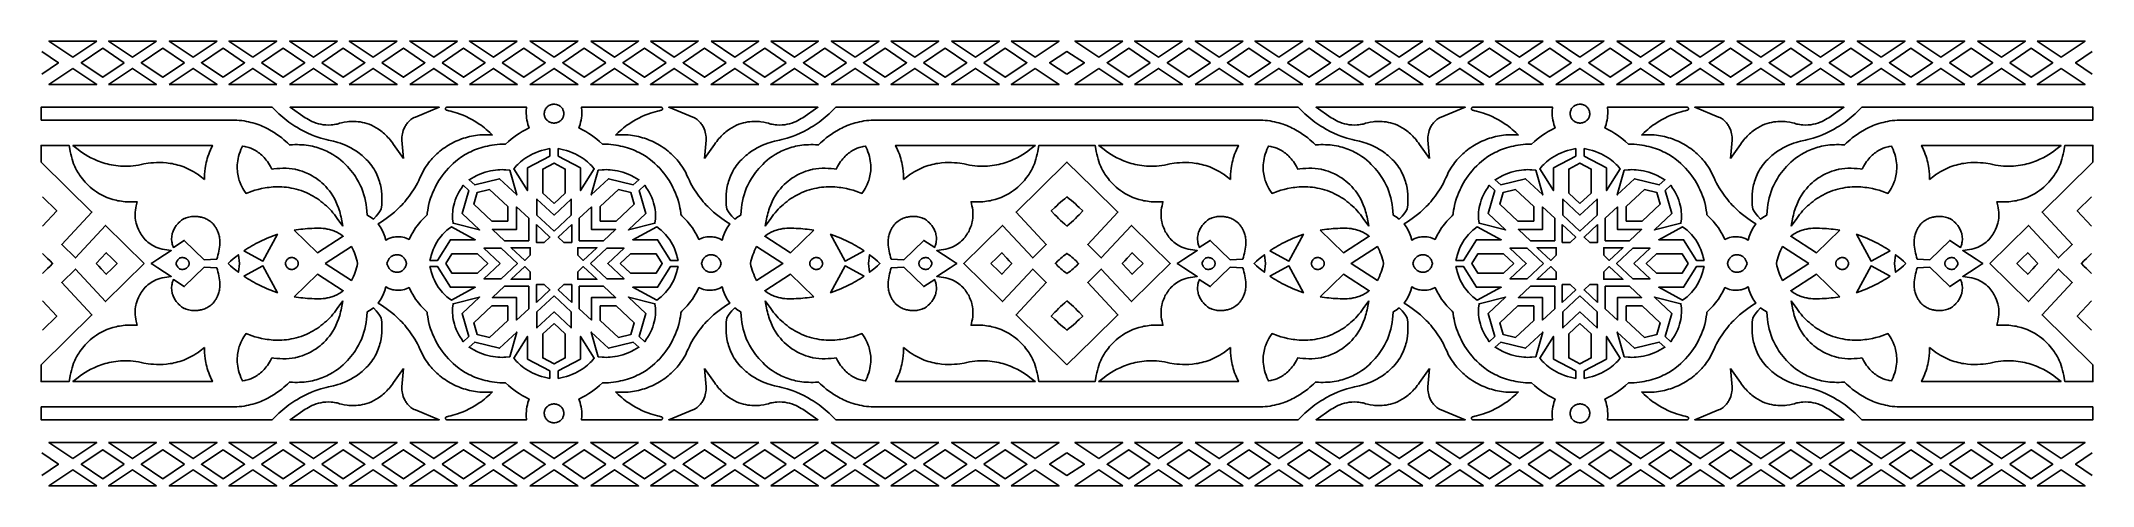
# Model space of a CAD drawing. Extents: x -324 to 324, y -70 to 70.
import ezdxf

# ---------------------------------------------------------------- set-up
doc = ezdxf.new("R2010")
doc.units = 0
doc.layers.add('LAYER_1', color=18, linetype='CONTINUOUS')

msp = doc.modelspace()

# ---------------------------------------------------------------- linework, layer by layer
at = {"layer": 'LAYER_1'}
for points in [[(-323.68, 66.93), (-318.39, 63.38), (-323.68, 59.83)], [(323.68, 66.93), (318.39, 63.38), (323.68, 59.83)], [(-323.41, 11.81), (-318.95, 16.6), (-323.41, 21)], [(323.41, 11.81), (318.95, 16.6), (323.41, 21)], [(-323.41, 3.16), (-321.83, 1.6), (-321.03, 0.81), (-320.24, 0), (-321.03, -0.81), (-321.83, -1.6), (-323.41, -3.16)], [(323.41, 3.16), (321.83, 1.6), (321.03, 0.81), (320.24, 0), (321.03, -0.81), (321.83, -1.6), (323.41, -3.16)], [(-323.41, -11.81), (-318.95, -16.6), (-323.41, -21)], [(323.41, -11.81), (318.95, -16.6), (323.41, -21)], [(-323.68, -66.93), (-318.39, -63.38), (-323.68, -59.83)], [(323.68, -66.93), (318.39, -63.38), (323.68, -59.83)]]:
    msp.add_lwpolyline(points, dxfattribs=at)
for points in [[(-306.29, 70.25), (-321.39, 70.25), (-313.84, 65.18)], [(-297.62, 63.38), (-304.42, 67.95), (-311.23, 63.38), (-304.42, 58.82)], [(-287.46, 70.25), (-302.55, 70.25), (-295, 65.18)], [(-278.63, 63.38), (-285.44, 67.95), (-292.24, 63.38), (-285.44, 58.82)], [(-268.32, 70.25), (-283.42, 70.25), (-275.87, 65.18)], [(-266.45, 58.82), (-259.65, 63.38), (-266.45, 67.95), (-273.26, 63.38)], [(-257.03, 65.18), (-249.48, 70.25), (-264.58, 70.25)], [(-254.27, 63.38), (-247.46, 58.82), (-240.66, 63.38), (-247.46, 67.95)], [(-230.35, 70.25), (-245.44, 70.25), (-237.9, 65.18)], [(-235.28, 63.38), (-228.48, 58.82), (-221.67, 63.38), (-228.48, 67.95)], [(-211.51, 70.25), (-226.61, 70.25), (-219.06, 65.18)], [(-216.3, 63.38), (-209.49, 58.82), (-202.69, 63.38), (-209.49, 67.95)], [(-192.38, 70.25), (-207.47, 70.25), (-199.92, 65.18)], [(-197.31, 63.38), (-190.51, 58.82), (-183.7, 63.38), (-190.51, 67.95)], [(-173.54, 70.25), (-188.64, 70.25), (-181.09, 65.18)], [(-178.32, 63.38), (-171.52, 58.82), (-164.71, 63.38), (-171.52, 67.95)], [(-161.95, 65.18), (-154.4, 70.25), (-161.95, 70.25), (-169.5, 70.25)], [(-145.58, 63.38), (-152.38, 58.82), (-159.19, 63.38), (-152.38, 67.95)], [(-150.36, 70.25), (-135.27, 70.25), (-142.81, 65.18)], [(-126.59, 63.38), (-133.4, 58.82), (-140.2, 63.38), (-133.4, 67.95)], [(-131.52, 70.25), (-116.43, 70.25), (-123.98, 65.18)], [(-107.6, 63.38), (-114.41, 58.82), (-121.21, 63.38), (-114.41, 67.95)], [(-112.39, 70.25), (-97.29, 70.25), (-104.84, 65.18)], [(-88.62, 63.38), (-95.42, 58.82), (-102.23, 63.38), (-95.42, 67.95)], [(-93.55, 70.25), (-78.46, 70.25), (-86, 65.18)], [(-69.63, 63.38), (-76.44, 58.82), (-83.24, 63.38), (-76.44, 67.95)], [(-66.87, 65.18), (-74.42, 70.25), (-59.32, 70.25)], [(-57.45, 58.82), (-64.25, 63.38), (-57.45, 67.95), (-50.64, 63.38)], [(-55.58, 70.25), (-40.48, 70.25), (-48.03, 65.18)], [(-45.27, 63.38), (-38.46, 67.95), (-31.66, 63.38), (-38.46, 58.82)], [(-36.44, 70.25), (-21.35, 70.25), (-28.9, 65.18)], [(-26.28, 63.38), (-19.48, 67.95), (-12.67, 63.38), (-19.48, 58.82)], [(-17.61, 70.25), (-2.51, 70.25), (-10.06, 65.18)], [(0, 59.83), (5.51, 63.38), (0, 66.93), (-5.51, 63.38)], [(17.61, 70.25), (2.51, 70.25), (10.06, 65.18)], [(26.28, 63.38), (19.48, 67.95), (12.67, 63.38), (19.48, 58.82)], [(36.44, 70.25), (21.35, 70.25), (28.9, 65.18)], [(45.27, 63.38), (38.46, 67.95), (31.66, 63.38), (38.46, 58.82)], [(55.58, 70.25), (40.48, 70.25), (48.03, 65.18)], [(57.45, 58.82), (64.25, 63.38), (57.45, 67.95), (50.64, 63.38)], [(66.87, 65.18), (74.42, 70.25), (59.32, 70.25)], [(69.63, 63.38), (76.44, 58.82), (83.24, 63.38), (76.44, 67.95)], [(93.55, 70.25), (78.46, 70.25), (86, 65.18)], [(88.62, 63.38), (95.42, 58.82), (102.23, 63.38), (95.42, 67.95)], [(112.39, 70.25), (97.29, 70.25), (104.84, 65.18)], [(107.6, 63.38), (114.41, 58.82), (121.21, 63.38), (114.41, 67.95)], [(131.52, 70.25), (116.43, 70.25), (123.98, 65.18)], [(126.59, 63.38), (133.4, 58.82), (140.2, 63.38), (133.4, 67.95)], [(150.36, 70.25), (135.27, 70.25), (142.81, 65.18)], [(145.58, 63.38), (152.38, 58.82), (159.19, 63.38), (152.38, 67.95)], [(161.95, 65.18), (154.4, 70.25), (161.95, 70.25), (169.5, 70.25)], [(178.32, 63.38), (171.52, 58.82), (164.71, 63.38), (171.52, 67.95)], [(173.54, 70.25), (188.64, 70.25), (181.09, 65.18)], [(197.31, 63.38), (190.51, 58.82), (183.7, 63.38), (190.51, 67.95)], [(192.38, 70.25), (207.47, 70.25), (199.92, 65.18)], [(216.3, 63.38), (209.49, 58.82), (202.69, 63.38), (209.49, 67.95)], [(211.51, 70.25), (226.61, 70.25), (219.06, 65.18)], [(235.28, 63.38), (228.48, 58.82), (221.67, 63.38), (228.48, 67.95)], [(230.35, 70.25), (245.44, 70.25), (237.9, 65.18)], [(254.27, 63.38), (247.46, 58.82), (240.66, 63.38), (247.46, 67.95)], [(257.03, 65.18), (249.48, 70.25), (264.58, 70.25)], [(266.45, 58.82), (259.65, 63.38), (266.45, 67.95), (273.26, 63.38)], [(268.32, 70.25), (283.42, 70.25), (275.87, 65.18)], [(278.63, 63.38), (285.44, 67.95), (292.24, 63.38), (285.44, 58.82)], [(287.46, 70.25), (302.55, 70.25), (295, 65.18)], [(297.62, 63.38), (304.42, 67.95), (311.23, 63.38), (304.42, 58.82)], [(306.29, 70.25), (321.39, 70.25), (313.84, 65.18)], [(-313.84, 61.59), (-321.39, 56.52), (-306.29, 56.52)], [(-302.55, 56.52), (-287.46, 56.52), (-295, 61.59)], [(-283.42, 56.52), (-268.32, 56.52), (-275.87, 61.59)], [(-249.48, 56.52), (-257.03, 61.59), (-264.58, 56.52)], [(-245.44, 56.52), (-230.35, 56.52), (-237.9, 61.59)], [(-226.61, 56.52), (-211.51, 56.52), (-219.06, 61.59)], [(-207.47, 56.52), (-192.38, 56.52), (-199.92, 61.59)], [(-188.64, 56.52), (-173.54, 56.52), (-181.09, 61.59)], [(-161.95, 56.52), (-154.4, 56.52), (-161.95, 61.59), (-169.5, 56.52)], [(-135.27, 56.52), (-150.36, 56.52), (-142.81, 61.59)], [(-116.43, 56.52), (-131.52, 56.52), (-123.98, 61.59)], [(-97.29, 56.52), (-112.39, 56.52), (-104.84, 61.59)], [(-78.46, 56.52), (-93.55, 56.52), (-86, 61.59)], [(-74.42, 56.52), (-66.87, 61.59), (-59.32, 56.52)], [(-40.48, 56.52), (-55.58, 56.52), (-48.03, 61.59)], [(-21.35, 56.52), (-36.44, 56.52), (-28.9, 61.59)], [(-10.06, 61.59), (-2.51, 56.52), (-17.61, 56.52)], [(10.06, 61.59), (2.51, 56.52), (17.61, 56.52)], [(21.35, 56.52), (36.44, 56.52), (28.9, 61.59)], [(40.48, 56.52), (55.58, 56.52), (48.03, 61.59)], [(74.42, 56.52), (66.87, 61.59), (59.32, 56.52)], [(78.46, 56.52), (93.55, 56.52), (86, 61.59)], [(97.29, 56.52), (112.39, 56.52), (104.84, 61.59)], [(116.43, 56.52), (131.52, 56.52), (123.98, 61.59)], [(135.27, 56.52), (150.36, 56.52), (142.81, 61.59)], [(161.95, 56.52), (154.4, 56.52), (161.95, 61.59), (169.5, 56.52)], [(188.64, 56.52), (173.54, 56.52), (181.09, 61.59)], [(207.47, 56.52), (192.38, 56.52), (199.92, 61.59)], [(226.61, 56.52), (211.51, 56.52), (219.06, 61.59)], [(245.44, 56.52), (230.35, 56.52), (237.9, 61.59)], [(249.48, 56.52), (257.03, 61.59), (264.58, 56.52)], [(283.42, 56.52), (268.32, 56.52), (275.87, 61.59)], [(302.55, 56.52), (287.46, 56.52), (295, 61.59)], [(313.84, 61.59), (321.39, 56.52), (306.29, 56.52)], [(-323.9, 45.24), (-262.12, 45.24), (-261.31, 45.2), (-260.55, 45.12), (-259.81, 45.01), (-259.08, 44.88), (-258.36, 44.73), (-257.67, 44.57), (-257, 44.39), (-256.34, 44.19), (-255.7, 43.98), (-255.08, 43.76), (-254.48, 43.53), (-253.89, 43.28), (-253.32, 43.03), (-252.77, 42.76), (-252.25, 42.5), (-251.23, 41.94), (-250.29, 41.36), (-249.42, 40.78), (-248.62, 40.2), (-247.88, 39.63), (-247.22, 39.07), (-246.62, 38.55), (-246.09, 38.06), (-245.48, 37.46), (-244.49, 37.52), (-243.73, 37.54), (-242.98, 37.54), (-242.26, 37.52), (-241.54, 37.48), (-240.85, 37.42), (-240.17, 37.34), (-239.51, 37.24), (-238.86, 37.13), (-238.22, 37), (-237.61, 36.85), (-237, 36.69), (-236.41, 36.52), (-235.84, 36.33), (-235.28, 36.13), (-234.74, 35.91), (-234.2, 35.69), (-233.69, 35.45), (-233.18, 35.2), (-232.7, 34.94), (-231.75, 34.4), (-230.87, 33.82), (-230.03, 33.22), (-229.25, 32.6), (-228.51, 31.96), (-227.83, 31.3), (-227.19, 30.65), (-226.6, 29.99), (-226.05, 29.33), (-225.55, 28.69), (-225.09, 28.06), (-224.67, 27.45), (-224.3, 26.87), (-223.96, 26.31), (-223.67, 25.8), (-223.42, 25.33), (-223.01, 24.52), (-222.76, 23.95), (-222.63, 23.65), (-222.27, 22.69), (-221.96, 21.71), (-221.69, 20.71), (-221.46, 19.69), (-221.27, 18.67), (-221.13, 17.63), (-221.02, 16.6), (-220.92, 15.3), (-220.01, 14.72), (-218.99, 14.01), (-218.11, 14.94), (-217.54, 15.63), (-217.01, 16.35), (-216.48, 17.19), (-216.33, 18.52), (-216.29, 19.26), (-216.26, 20.07), (-216.27, 20.93), (-216.31, 21.85), (-216.4, 22.82), (-216.55, 23.83), (-216.77, 24.86), (-216.9, 25.39), (-217.06, 25.93), (-217.23, 26.47), (-217.43, 27.01), (-217.64, 27.55), (-217.88, 28.1), (-218.15, 28.65), (-218.44, 29.19), (-218.76, 29.74), (-219.1, 30.28), (-219.47, 30.82), (-219.88, 31.35), (-220.31, 31.88), (-220.77, 32.4), (-221.21, 32.86), (-221.65, 33.29), (-222.1, 33.71), (-222.54, 34.1), (-222.99, 34.47), (-223.44, 34.83), (-224.33, 35.47), (-225.22, 36.04), (-226.1, 36.55), (-226.96, 36.99), (-227.8, 37.37), (-228.62, 37.7), (-229.4, 37.99), (-230.15, 38.23), (-230.86, 38.43), (-231.52, 38.61), (-232.13, 38.75), (-233.17, 38.99), (-233.89, 39.15), (-234.69, 39.36), (-235.56, 39.61), (-236.49, 39.91), (-237.49, 40.26), (-238.54, 40.67), (-239.63, 41.14), (-240.77, 41.69), (-241.95, 42.31), (-243.16, 43.01), (-243.77, 43.39), (-244.39, 43.79), (-245.01, 44.21), (-245.64, 44.66), (-246.27, 45.14), (-246.91, 45.63), (-247.54, 46.16), (-248.18, 46.7), (-248.82, 47.28), (-249.46, 47.88), (-250.1, 48.51), (-250.88, 49.33), (-323.9, 49.33)], [(-209.51, 33.12), (-209.99, 38.95), (-210.01, 39.3), (-210.01, 39.62), (-209.99, 39.89), (-209.9, 40.55), (-209.82, 40.96), (-209.71, 41.43), (-209.55, 41.95), (-209.35, 42.49), (-209.09, 43.06), (-208.95, 43.32), (-208.78, 43.6), (-208.6, 43.88), (-208.41, 44.15), (-208.2, 44.41), (-207.97, 44.68), (-207.72, 44.93), (-207.44, 45.18), (-207.15, 45.42), (-206.83, 45.65), (-206.49, 45.86), (-206.13, 46.07), (-205.73, 46.26), (-198.18, 49.36), (-245.26, 49.36), (-240.48, 46.04), (-240.01, 45.74), (-239.5, 45.45), (-238.95, 45.15), (-238.36, 44.87), (-237.73, 44.6), (-237.06, 44.35), (-236.34, 44.14), (-235.59, 43.96), (-234.81, 43.83), (-233.99, 43.74), (-233.13, 43.72), (-232.26, 43.76), (-231.79, 43.8), (-231.33, 43.86), (-230.86, 43.95), (-230.36, 44.05), (-230.08, 44.14), (-229.64, 44.27), (-229.02, 44.43), (-228.24, 44.6), (-227.29, 44.75), (-226.78, 44.81), (-226.23, 44.85), (-225.66, 44.87), (-225.05, 44.87), (-224.43, 44.84), (-223.78, 44.78), (-223.11, 44.7), (-222.43, 44.57), (-221.73, 44.41), (-221.02, 44.2), (-220.3, 43.95), (-219.57, 43.65), (-218.84, 43.29), (-218.1, 42.88), (-217.36, 42.41), (-216.61, 41.87), (-216.24, 41.58), (-215.87, 41.27), (-215.5, 40.94), (-215.13, 40.59), (-214.76, 40.23), (-214.4, 39.84), (-214.03, 39.44), (-213.67, 39.01), (-213.31, 38.56), (-212.95, 38.09), (-212.59, 37.6)], [(-200.37, 33.18), (-199.91, 33.66), (-199.44, 34.14), (-198.95, 34.59), (-198.45, 35.04), (-197.95, 35.46), (-197.43, 35.87), (-196.9, 36.27), (-196.36, 36.65), (-195.81, 37.01), (-195.26, 37.36), (-194.69, 37.69), (-194.12, 38), (-193.53, 38.3), (-192.94, 38.58), (-192.35, 38.85), (-191.74, 39.09), (-191.13, 39.32), (-190.52, 39.53), (-189.89, 39.73), (-189.27, 39.9), (-188.63, 40.06), (-187.99, 40.2), (-187.35, 40.33), (-186.71, 40.43), (-186.06, 40.51), (-185.4, 40.58), (-184.75, 40.63), (-184.09, 40.66), (-183.43, 40.67), (-182.76, 40.66), (-182.1, 40.63), (-181.43, 40.58), (-181.7, 40.86), (-182.25, 41.38), (-182.8, 41.88), (-183.35, 42.35), (-183.9, 42.8), (-184.45, 43.23), (-184.99, 43.64), (-185.53, 44.02), (-186.61, 44.73), (-187.66, 45.36), (-188.69, 45.91), (-189.68, 46.4), (-190.64, 46.81), (-191.54, 47.17), (-192.4, 47.48), (-193.19, 47.73), (-193.92, 47.94), (-194.57, 48.1), (-195.19, 48.24), (-195.82, 48.37), (-195.92, 48.4), (-196.01, 48.45), (-196.08, 48.51), (-196.13, 48.58), (-196.17, 48.65), (-196.2, 48.74), (-196.21, 48.82), (-196.21, 48.91), (-196.2, 49), (-196.17, 49.08), (-196.12, 49.16), (-196.07, 49.22), (-196, 49.28), (-195.92, 49.32), (-195.83, 49.35), (-195.72, 49.36), (-170.6, 49.33), (-170.7, 48.08), (-170.71, 47.37), (-170.69, 46.67), (-170.62, 45.97), (-170.51, 45.27), (-170.36, 44.58), (-170.17, 43.9), (-169.8, 42.82), (-171.13, 42.14), (-172.04, 41.63), (-172.94, 41.08), (-173.81, 40.5), (-174.67, 39.88), (-175.5, 39.24), (-176.31, 38.56), (-177.22, 37.73), (-178.27, 37.7), (-178.48, 37.69), (-178.73, 37.67), (-179.1, 37.65), (-179.92, 37.58), (-180.72, 37.49), (-181.49, 37.38), (-182.25, 37.25), (-182.99, 37.1), (-183.71, 36.93), (-184.42, 36.75), (-185.1, 36.55), (-185.77, 36.33), (-186.42, 36.09), (-187.05, 35.85), (-187.66, 35.58), (-188.26, 35.31), (-188.84, 35.02), (-189.4, 34.72), (-189.95, 34.41), (-190.48, 34.09), (-190.99, 33.76), (-191.49, 33.42), (-191.97, 33.07), (-192.9, 32.35), (-193.76, 31.6), (-194.57, 30.84), (-195.31, 30.06), (-196.01, 29.28), (-196.65, 28.49), (-197.24, 27.71), (-197.78, 26.93), (-198.27, 26.17), (-198.72, 25.43), (-199.12, 24.72), (-199.48, 24.04), (-199.79, 23.4), (-200.31, 22.25), (-200.67, 21.33), (-200.9, 20.67), (-201.01, 20.33), (-201.32, 19.27), (-201.55, 18.34), (-201.71, 17.54), (-201.83, 16.87), (-201.95, 15.91), (-201.98, 15.61), (-202.04, 15.32), (-202.32, 15.02), (-202.71, 14.67), (-203.26, 14.14), (-203.59, 13.81), (-203.95, 13.42), (-204.34, 12.97), (-204.75, 12.46), (-205.18, 11.89), (-205.63, 11.25), (-206.09, 10.55), (-206.55, 9.78), (-207.03, 8.93), (-207.71, 7.59), (-208.66, 8), (-209.18, 8.18), (-209.68, 8.31), (-210.17, 8.4), (-210.65, 8.45), (-211.11, 8.47), (-211.56, 8.46), (-211.99, 8.42), (-212.4, 8.36), (-212.79, 8.29), (-213.15, 8.2), (-213.48, 8.1), (-214.07, 7.87), (-215.05, 7.42), (-215.38, 8.52), (-215.57, 9.06), (-215.78, 9.59), (-216.02, 10.11), (-216.28, 10.62), (-216.56, 11.12), (-216.86, 11.6), (-217.48, 12.52), (-216.38, 13.2), (-215.67, 13.66), (-214.9, 14.19), (-214.08, 14.79), (-213.22, 15.47), (-212.33, 16.22), (-211.42, 17.05), (-210.49, 17.97), (-210.02, 18.46), (-209.55, 18.97), (-209.09, 19.5), (-208.62, 20.06), (-208.16, 20.64), (-207.7, 21.25), (-207.24, 21.88), (-206.79, 22.53), (-206.35, 23.21), (-205.92, 23.92), (-205.49, 24.65), (-205.08, 25.41), (-204.67, 26.19), (-204.28, 27), (-203.9, 27.84), (-203.52, 28.75), (-202.72, 30.1), (-202.3, 30.75), (-201.91, 31.31), (-201.55, 31.8), (-201.17, 32.27), (-200.78, 32.73)], [(-161.95, 44.34), (-161.78, 44.35), (-161.62, 44.37), (-161.42, 44.4), (-161.19, 44.46), (-160.93, 44.53), (-160.66, 44.63), (-160.39, 44.76), (-160.25, 44.84), (-160.11, 44.92), (-159.98, 45.02), (-159.84, 45.12), (-159.72, 45.23), (-159.59, 45.36), (-159.48, 45.49), (-159.37, 45.63), (-159.27, 45.79), (-159.18, 45.95), (-159.1, 46.13), (-159.03, 46.32), (-158.97, 46.53), (-158.92, 46.74), (-158.89, 46.98), (-158.88, 47.22), (-158.88, 47.48), (-158.9, 47.72), (-158.94, 47.95), (-158.99, 48.16), (-159.05, 48.36), (-159.13, 48.55), (-159.21, 48.73), (-159.31, 48.9), (-159.42, 49.05), (-159.53, 49.19), (-159.65, 49.33), (-159.78, 49.45), (-159.91, 49.56), (-160.05, 49.66), (-160.19, 49.76), (-160.33, 49.84), (-160.62, 49.99), (-160.89, 50.1), (-161.16, 50.19), (-161.4, 50.26), (-161.77, 50.34), (-161.95, 50.36), (-162.13, 50.34), (-162.3, 50.31), (-162.5, 50.26), (-162.74, 50.19), (-163.01, 50.1), (-163.28, 49.99), (-163.57, 49.84), (-163.71, 49.76), (-163.85, 49.66), (-163.99, 49.56), (-164.12, 49.45), (-164.25, 49.33), (-164.37, 49.19), (-164.48, 49.05), (-164.59, 48.9), (-164.69, 48.73), (-164.78, 48.55), (-164.85, 48.36), (-164.91, 48.16), (-164.96, 47.95), (-165, 47.72), (-165.02, 47.48), (-165.02, 47.22), (-165.01, 46.98), (-164.98, 46.74), (-164.93, 46.53), (-164.87, 46.32), (-164.81, 46.13), (-164.72, 45.95), (-164.63, 45.79), (-164.53, 45.63), (-164.42, 45.49), (-164.31, 45.36), (-164.19, 45.23), (-164.06, 45.12), (-163.93, 45.02), (-163.79, 44.92), (-163.65, 44.84), (-163.51, 44.76), (-163.24, 44.63), (-162.97, 44.53), (-162.71, 44.46), (-162.48, 44.4), (-162.12, 44.35)], [(-123.53, 33.18), (-123.99, 33.66), (-124.47, 34.14), (-124.95, 34.59), (-125.45, 35.04), (-125.96, 35.46), (-126.48, 35.87), (-127, 36.27), (-127.54, 36.65), (-128.09, 37.01), (-128.65, 37.36), (-129.21, 37.69), (-129.79, 38), (-130.37, 38.3), (-130.96, 38.58), (-131.56, 38.85), (-132.16, 39.09), (-132.77, 39.32), (-133.39, 39.53), (-134.01, 39.73), (-134.64, 39.9), (-135.27, 40.06), (-135.91, 40.2), (-136.55, 40.33), (-137.2, 40.43), (-137.85, 40.51), (-138.5, 40.58), (-139.16, 40.63), (-139.82, 40.66), (-140.48, 40.67), (-141.14, 40.66), (-141.81, 40.63), (-142.47, 40.58), (-142.2, 40.86), (-141.65, 41.38), (-141.1, 41.88), (-140.55, 42.35), (-140, 42.8), (-139.46, 43.23), (-138.91, 43.64), (-138.37, 44.02), (-137.29, 44.73), (-136.24, 45.36), (-135.21, 45.91), (-134.22, 46.4), (-133.27, 46.81), (-132.36, 47.17), (-131.51, 47.48), (-130.71, 47.73), (-129.99, 47.94), (-129.33, 48.1), (-128.71, 48.24), (-128.08, 48.37), (-127.98, 48.4), (-127.9, 48.45), (-127.82, 48.51), (-127.77, 48.58), (-127.73, 48.65), (-127.7, 48.74), (-127.69, 48.82), (-127.69, 48.91), (-127.71, 49), (-127.74, 49.08), (-127.78, 49.16), (-127.83, 49.22), (-127.9, 49.28), (-127.98, 49.32), (-128.07, 49.35), (-128.18, 49.36), (-153.3, 49.33), (-153.2, 48.08), (-153.19, 47.37), (-153.22, 46.67), (-153.28, 45.97), (-153.39, 45.27), (-153.54, 44.58), (-153.73, 43.9), (-154.1, 42.82), (-152.78, 42.14), (-151.86, 41.63), (-150.97, 41.08), (-150.09, 40.5), (-149.23, 39.88), (-148.4, 39.24), (-147.6, 38.56), (-146.68, 37.73), (-145.64, 37.7), (-145.43, 37.69), (-145.17, 37.67), (-144.8, 37.65), (-143.98, 37.58), (-143.19, 37.49), (-142.41, 37.38), (-141.65, 37.25), (-140.91, 37.1), (-140.19, 36.93), (-139.49, 36.75), (-138.8, 36.55), (-138.14, 36.33), (-137.49, 36.09), (-136.86, 35.85), (-136.24, 35.58), (-135.65, 35.31), (-135.07, 35.02), (-134.5, 34.72), (-133.96, 34.41), (-133.43, 34.09), (-132.91, 33.76), (-132.41, 33.42), (-131.93, 33.07), (-131.01, 32.35), (-130.14, 31.6), (-129.34, 30.84), (-128.59, 30.06), (-127.89, 29.28), (-127.25, 28.49), (-126.66, 27.71), (-126.12, 26.93), (-125.63, 26.17), (-125.18, 25.43), (-124.78, 24.72), (-124.42, 24.04), (-124.11, 23.4), (-123.59, 22.25), (-123.23, 21.33), (-123, 20.67), (-122.89, 20.33), (-122.58, 19.27), (-122.35, 18.34), (-122.19, 17.54), (-122.07, 16.87), (-121.95, 15.91), (-121.92, 15.61), (-121.86, 15.32), (-121.58, 15.02), (-121.19, 14.67), (-120.64, 14.14), (-120.31, 13.81), (-119.95, 13.42), (-119.57, 12.97), (-119.15, 12.46), (-118.72, 11.89), (-118.28, 11.25), (-117.82, 10.55), (-117.35, 9.78), (-116.88, 8.93), (-116.19, 7.59), (-115.24, 8), (-114.73, 8.18), (-114.22, 8.31), (-113.73, 8.4), (-113.25, 8.45), (-112.79, 8.47), (-112.34, 8.46), (-111.91, 8.42), (-111.5, 8.36), (-111.12, 8.29), (-110.75, 8.2), (-110.42, 8.1), (-109.83, 7.87), (-108.85, 7.42), (-108.52, 8.52), (-108.33, 9.06), (-108.12, 9.59), (-107.88, 10.11), (-107.63, 10.62), (-107.35, 11.12), (-107.05, 11.6), (-106.43, 12.52), (-107.52, 13.2), (-108.23, 13.66), (-109, 14.19), (-109.82, 14.79), (-110.68, 15.47), (-111.57, 16.22), (-112.48, 17.05), (-113.42, 17.97), (-113.88, 18.46), (-114.35, 18.97), (-114.82, 19.5), (-115.28, 20.06), (-115.75, 20.64), (-116.21, 21.25), (-116.66, 21.88), (-117.11, 22.53), (-117.55, 23.21), (-117.99, 23.92), (-118.41, 24.65), (-118.83, 25.41), (-119.23, 26.19), (-119.62, 27), (-120, 27.84), (-120.38, 28.75), (-121.18, 30.1), (-121.6, 30.75), (-121.99, 31.31), (-122.35, 31.8), (-122.73, 32.27), (-123.12, 32.73)], [(-114.39, 33.12), (-113.91, 38.95), (-113.89, 39.3), (-113.9, 39.62), (-113.91, 39.89), (-114, 40.55), (-114.08, 40.96), (-114.19, 41.43), (-114.35, 41.95), (-114.55, 42.49), (-114.81, 43.06), (-114.95, 43.32), (-115.12, 43.6), (-115.3, 43.88), (-115.49, 44.15), (-115.7, 44.41), (-115.93, 44.68), (-116.19, 44.93), (-116.46, 45.18), (-116.75, 45.42), (-117.07, 45.65), (-117.41, 45.86), (-117.77, 46.07), (-118.17, 46.26), (-125.72, 49.36), (-78.64, 49.36), (-83.42, 46.04), (-83.89, 45.74), (-84.4, 45.45), (-84.95, 45.15), (-85.54, 44.87), (-86.17, 44.6), (-86.85, 44.35), (-87.56, 44.14), (-88.31, 43.96), (-89.09, 43.83), (-89.91, 43.74), (-90.77, 43.72), (-91.65, 43.76), (-92.11, 43.8), (-92.57, 43.86), (-93.04, 43.95), (-93.54, 44.05), (-93.82, 44.14), (-94.27, 44.27), (-94.88, 44.43), (-95.66, 44.6), (-96.61, 44.75), (-97.12, 44.81), (-97.67, 44.85), (-98.24, 44.87), (-98.85, 44.87), (-99.47, 44.84), (-100.12, 44.78), (-100.79, 44.7), (-101.47, 44.57), (-102.17, 44.41), (-102.88, 44.2), (-103.6, 43.95), (-104.33, 43.65), (-105.06, 43.29), (-105.8, 42.88), (-106.54, 42.41), (-107.29, 41.87), (-107.66, 41.58), (-108.03, 41.27), (-108.4, 40.94), (-108.77, 40.59), (-109.14, 40.23), (-109.5, 39.84), (-109.87, 39.44), (-110.23, 39.01), (-110.6, 38.56), (-110.95, 38.09), (-111.31, 37.6)], [(0, 49.33), (73.02, 49.33), (73.8, 48.51), (74.44, 47.88), (75.08, 47.28), (75.72, 46.7), (76.36, 46.16), (76.99, 45.63), (77.63, 45.14), (78.26, 44.66), (78.89, 44.21), (79.51, 43.79), (80.13, 43.39), (80.74, 43.01), (81.95, 42.31), (83.13, 41.69), (84.27, 41.14), (85.36, 40.67), (86.41, 40.26), (87.41, 39.91), (88.34, 39.61), (89.21, 39.36), (90.01, 39.15), (90.73, 38.99), (91.77, 38.75), (92.38, 38.61), (93.04, 38.43), (93.75, 38.23), (94.5, 37.99), (95.28, 37.7), (96.1, 37.37), (96.94, 36.99), (97.8, 36.55), (98.68, 36.04), (99.57, 35.47), (100.46, 34.83), (100.91, 34.47), (101.36, 34.1), (101.8, 33.71), (102.25, 33.29), (102.69, 32.86), (103.13, 32.4), (103.59, 31.88), (104.02, 31.35), (104.43, 30.82), (104.8, 30.28), (105.14, 29.74), (105.46, 29.19), (105.75, 28.65), (106.02, 28.1), (106.26, 27.55), (106.48, 27.01), (106.67, 26.47), (106.84, 25.93), (107, 25.39), (107.13, 24.86), (107.35, 23.83), (107.5, 22.82), (107.59, 21.85), (107.63, 20.93), (107.64, 20.07), (107.62, 19.26), (107.57, 18.52), (107.42, 17.19), (106.89, 16.35), (106.36, 15.63), (105.79, 14.94), (104.91, 14.01), (103.89, 14.72), (102.98, 15.3), (102.88, 16.6), (102.77, 17.63), (102.63, 18.67), (102.44, 19.69), (102.21, 20.71), (101.95, 21.71), (101.63, 22.69), (101.27, 23.65), (101.14, 23.95), (100.89, 24.52), (100.49, 25.33), (100.23, 25.8), (99.94, 26.31), (99.6, 26.87), (99.23, 27.45), (98.81, 28.06), (98.35, 28.69), (97.85, 29.33), (97.31, 29.99), (96.71, 30.65), (96.07, 31.3), (95.39, 31.96), (94.65, 32.6), (93.87, 33.22), (93.03, 33.82), (92.15, 34.4), (91.2, 34.94), (90.72, 35.2), (90.21, 35.45), (89.7, 35.69), (89.16, 35.91), (88.62, 36.13), (88.06, 36.33), (87.49, 36.52), (86.9, 36.69), (86.29, 36.85), (85.68, 37), (85.04, 37.13), (84.39, 37.24), (83.73, 37.34), (83.05, 37.42), (82.36, 37.48), (81.64, 37.52), (80.92, 37.54), (80.17, 37.54), (79.41, 37.52), (78.42, 37.46), (77.81, 38.06), (77.28, 38.55), (76.68, 39.07), (76.02, 39.63), (75.28, 40.2), (74.48, 40.78), (73.61, 41.36), (72.67, 41.94), (71.66, 42.5), (71.13, 42.76), (70.58, 43.03), (70.01, 43.28), (69.42, 43.53), (68.82, 43.76), (68.2, 43.98), (67.56, 44.19), (66.9, 44.39), (66.23, 44.57), (65.54, 44.73), (64.82, 44.88), (64.1, 45.01), (63.35, 45.12), (62.59, 45.2), (61.78, 45.24), (0, 45.24), (-61.78, 45.24), (-62.59, 45.2), (-63.35, 45.12), (-64.1, 45.01), (-64.82, 44.88), (-65.54, 44.73), (-66.23, 44.57), (-66.9, 44.39), (-67.56, 44.19), (-68.2, 43.98), (-68.82, 43.76), (-69.42, 43.53), (-70.01, 43.28), (-70.58, 43.03), (-71.13, 42.76), (-71.66, 42.5), (-72.67, 41.94), (-73.61, 41.36), (-74.48, 40.78), (-75.28, 40.2), (-76.02, 39.63), (-76.68, 39.07), (-77.28, 38.55), (-77.81, 38.06), (-78.42, 37.46), (-79.41, 37.52), (-80.17, 37.54), (-80.92, 37.54), (-81.64, 37.52), (-82.36, 37.48), (-83.05, 37.42), (-83.73, 37.34), (-84.39, 37.24), (-85.04, 37.13), (-85.68, 37), (-86.29, 36.85), (-86.9, 36.69), (-87.49, 36.52), (-88.06, 36.33), (-88.62, 36.13), (-89.16, 35.91), (-89.7, 35.69), (-90.21, 35.45), (-90.72, 35.2), (-91.2, 34.94), (-92.15, 34.4), (-93.03, 33.82), (-93.87, 33.22), (-94.65, 32.6), (-95.39, 31.96), (-96.07, 31.3), (-96.71, 30.65), (-97.31, 29.99), (-97.85, 29.33), (-98.35, 28.69), (-98.81, 28.06), (-99.23, 27.45), (-99.6, 26.87), (-99.94, 26.31), (-100.23, 25.8), (-100.49, 25.33), (-100.89, 24.52), (-101.14, 23.95), (-101.27, 23.65), (-101.63, 22.69), (-101.95, 21.71), (-102.21, 20.71), (-102.44, 19.69), (-102.63, 18.67), (-102.77, 17.63), (-102.88, 16.6), (-102.98, 15.3), (-103.89, 14.72), (-104.91, 14.01), (-105.79, 14.94), (-106.36, 15.63), (-106.89, 16.35), (-107.42, 17.19), (-107.57, 18.52), (-107.62, 19.26), (-107.64, 20.07), (-107.63, 20.93), (-107.59, 21.85), (-107.5, 22.82), (-107.35, 23.83), (-107.13, 24.86), (-107, 25.39), (-106.84, 25.93), (-106.67, 26.47), (-106.48, 27.01), (-106.26, 27.55), (-106.02, 28.1), (-105.75, 28.65), (-105.46, 29.19), (-105.14, 29.74), (-104.8, 30.28), (-104.43, 30.82), (-104.02, 31.35), (-103.59, 31.88), (-103.13, 32.4), (-102.69, 32.86), (-102.25, 33.29), (-101.8, 33.71), (-101.36, 34.1), (-100.91, 34.47), (-100.46, 34.83), (-99.57, 35.47), (-98.68, 36.04), (-97.8, 36.55), (-96.94, 36.99), (-96.1, 37.37), (-95.28, 37.7), (-94.5, 37.99), (-93.75, 38.23), (-93.04, 38.43), (-92.38, 38.61), (-91.77, 38.75), (-90.73, 38.99), (-90.01, 39.15), (-89.21, 39.36), (-88.34, 39.61), (-87.41, 39.91), (-86.41, 40.26), (-85.36, 40.67), (-84.27, 41.14), (-83.13, 41.69), (-81.95, 42.31), (-80.74, 43.01), (-80.13, 43.39), (-79.51, 43.79), (-78.89, 44.21), (-78.26, 44.66), (-77.63, 45.14), (-76.99, 45.63), (-76.36, 46.16), (-75.72, 46.7), (-75.08, 47.28), (-74.44, 47.88), (-73.8, 48.51), (-73.02, 49.33)], [(114.39, 33.12), (113.91, 38.95), (113.89, 39.3), (113.9, 39.62), (113.91, 39.89), (114, 40.55), (114.08, 40.96), (114.19, 41.43), (114.35, 41.95), (114.55, 42.49), (114.81, 43.06), (114.95, 43.32), (115.12, 43.6), (115.3, 43.88), (115.49, 44.15), (115.7, 44.41), (115.93, 44.68), (116.19, 44.93), (116.46, 45.18), (116.75, 45.42), (117.07, 45.65), (117.41, 45.86), (117.77, 46.07), (118.17, 46.26), (125.72, 49.36), (78.64, 49.36), (83.42, 46.04), (83.89, 45.74), (84.4, 45.45), (84.95, 45.15), (85.54, 44.87), (86.17, 44.6), (86.85, 44.35), (87.56, 44.14), (88.31, 43.96), (89.09, 43.83), (89.91, 43.74), (90.77, 43.72), (91.65, 43.76), (92.11, 43.8), (92.57, 43.86), (93.04, 43.95), (93.54, 44.05), (93.82, 44.14), (94.27, 44.27), (94.88, 44.43), (95.66, 44.6), (96.61, 44.75), (97.12, 44.81), (97.67, 44.85), (98.24, 44.87), (98.85, 44.87), (99.47, 44.84), (100.12, 44.78), (100.79, 44.7), (101.47, 44.57), (102.17, 44.41), (102.88, 44.2), (103.6, 43.95), (104.33, 43.65), (105.06, 43.29), (105.8, 42.88), (106.54, 42.41), (107.29, 41.87), (107.66, 41.58), (108.03, 41.27), (108.4, 40.94), (108.77, 40.59), (109.14, 40.23), (109.5, 39.84), (109.87, 39.44), (110.23, 39.01), (110.6, 38.56), (110.95, 38.09), (111.31, 37.6)], [(123.53, 33.18), (123.99, 33.66), (124.47, 34.14), (124.95, 34.59), (125.45, 35.04), (125.96, 35.46), (126.48, 35.87), (127, 36.27), (127.54, 36.65), (128.09, 37.01), (128.65, 37.36), (129.21, 37.69), (129.79, 38), (130.37, 38.3), (130.96, 38.58), (131.56, 38.85), (132.16, 39.09), (132.77, 39.32), (133.39, 39.53), (134.01, 39.73), (134.64, 39.9), (135.27, 40.06), (135.91, 40.2), (136.55, 40.33), (137.2, 40.43), (137.85, 40.51), (138.5, 40.58), (139.16, 40.63), (139.82, 40.66), (140.48, 40.67), (141.14, 40.66), (141.81, 40.63), (142.47, 40.58), (142.2, 40.86), (141.65, 41.38), (141.1, 41.88), (140.55, 42.35), (140, 42.8), (139.46, 43.23), (138.91, 43.64), (138.37, 44.02), (137.29, 44.73), (136.24, 45.36), (135.21, 45.91), (134.22, 46.4), (133.27, 46.81), (132.36, 47.17), (131.51, 47.48), (130.71, 47.73), (129.99, 47.94), (129.33, 48.1), (128.71, 48.24), (128.08, 48.37), (127.98, 48.4), (127.9, 48.45), (127.82, 48.51), (127.77, 48.58), (127.73, 48.65), (127.7, 48.74), (127.69, 48.82), (127.69, 48.91), (127.71, 49), (127.74, 49.08), (127.78, 49.16), (127.83, 49.22), (127.9, 49.28), (127.98, 49.32), (128.07, 49.35), (128.18, 49.36), (153.3, 49.33), (153.2, 48.08), (153.19, 47.37), (153.22, 46.67), (153.28, 45.97), (153.39, 45.27), (153.54, 44.58), (153.73, 43.9), (154.1, 42.82), (152.78, 42.14), (151.86, 41.63), (150.97, 41.08), (150.09, 40.5), (149.23, 39.88), (148.4, 39.24), (147.6, 38.56), (146.68, 37.73), (145.64, 37.7), (145.43, 37.69), (145.17, 37.67), (144.8, 37.65), (143.98, 37.58), (143.19, 37.49), (142.41, 37.38), (141.65, 37.25), (140.91, 37.1), (140.19, 36.93), (139.49, 36.75), (138.8, 36.55), (138.14, 36.33), (137.49, 36.09), (136.86, 35.85), (136.24, 35.58), (135.65, 35.31), (135.07, 35.02), (134.5, 34.72), (133.96, 34.41), (133.43, 34.09), (132.91, 33.76), (132.41, 33.42), (131.93, 33.07), (131.01, 32.35), (130.14, 31.6), (129.34, 30.84), (128.59, 30.06), (127.89, 29.28), (127.25, 28.49), (126.66, 27.71), (126.12, 26.93), (125.63, 26.17), (125.18, 25.43), (124.78, 24.72), (124.42, 24.04), (124.11, 23.4), (123.59, 22.25), (123.23, 21.33), (123, 20.67), (122.89, 20.33), (122.58, 19.27), (122.35, 18.34), (122.19, 17.54), (122.07, 16.87), (121.95, 15.91), (121.92, 15.61), (121.86, 15.32), (121.58, 15.02), (121.19, 14.67), (120.64, 14.14), (120.31, 13.81), (119.95, 13.42), (119.57, 12.97), (119.15, 12.46), (118.72, 11.89), (118.28, 11.25), (117.82, 10.55), (117.35, 9.78), (116.88, 8.93), (116.19, 7.59), (115.24, 8), (114.73, 8.18), (114.22, 8.31), (113.73, 8.4), (113.25, 8.45), (112.79, 8.47), (112.34, 8.46), (111.91, 8.42), (111.5, 8.36), (111.12, 8.29), (110.75, 8.2), (110.42, 8.1), (109.83, 7.87), (108.85, 7.42), (108.52, 8.52), (108.33, 9.06), (108.12, 9.59), (107.88, 10.11), (107.63, 10.62), (107.35, 11.12), (107.05, 11.6), (106.43, 12.52), (107.52, 13.2), (108.23, 13.66), (109, 14.19), (109.82, 14.79), (110.68, 15.47), (111.57, 16.22), (112.48, 17.05), (113.42, 17.97), (113.88, 18.46), (114.35, 18.97), (114.82, 19.5), (115.28, 20.06), (115.75, 20.64), (116.21, 21.25), (116.66, 21.88), (117.11, 22.53), (117.55, 23.21), (117.99, 23.92), (118.41, 24.65), (118.83, 25.41), (119.23, 26.19), (119.62, 27), (120, 27.84), (120.38, 28.75), (121.18, 30.1), (121.6, 30.75), (121.99, 31.31), (122.35, 31.8), (122.73, 32.27), (123.12, 32.73)], [(161.95, 44.34), (161.78, 44.35), (161.62, 44.37), (161.42, 44.4), (161.19, 44.46), (160.93, 44.53), (160.66, 44.63), (160.39, 44.76), (160.25, 44.84), (160.11, 44.92), (159.98, 45.02), (159.84, 45.12), (159.72, 45.23), (159.59, 45.36), (159.48, 45.49), (159.37, 45.63), (159.27, 45.79), (159.18, 45.95), (159.1, 46.13), (159.03, 46.32), (158.97, 46.53), (158.92, 46.74), (158.89, 46.98), (158.88, 47.22), (158.88, 47.48), (158.9, 47.72), (158.94, 47.95), (158.99, 48.16), (159.05, 48.36), (159.13, 48.55), (159.21, 48.73), (159.31, 48.9), (159.42, 49.05), (159.53, 49.19), (159.65, 49.33), (159.78, 49.45), (159.91, 49.56), (160.05, 49.66), (160.19, 49.76), (160.33, 49.84), (160.62, 49.99), (160.89, 50.1), (161.16, 50.19), (161.4, 50.26), (161.77, 50.34), (161.95, 50.36), (162.13, 50.34), (162.3, 50.31), (162.5, 50.26), (162.74, 50.19), (163.01, 50.1), (163.28, 49.99), (163.57, 49.84), (163.71, 49.76), (163.85, 49.66), (163.99, 49.56), (164.12, 49.45), (164.25, 49.33), (164.37, 49.19), (164.48, 49.05), (164.59, 48.9), (164.69, 48.73), (164.78, 48.55), (164.85, 48.36), (164.91, 48.16), (164.96, 47.95), (165, 47.72), (165.02, 47.48), (165.02, 47.22), (165.01, 46.98), (164.98, 46.74), (164.93, 46.53), (164.87, 46.32), (164.81, 46.13), (164.72, 45.95), (164.63, 45.79), (164.53, 45.63), (164.42, 45.49), (164.31, 45.36), (164.19, 45.23), (164.06, 45.12), (163.93, 45.02), (163.79, 44.92), (163.65, 44.84), (163.51, 44.76), (163.24, 44.63), (162.97, 44.53), (162.71, 44.46), (162.48, 44.4), (162.12, 44.35)], [(200.37, 33.18), (199.91, 33.66), (199.44, 34.14), (198.95, 34.59), (198.45, 35.04), (197.95, 35.46), (197.43, 35.87), (196.9, 36.27), (196.36, 36.65), (195.81, 37.01), (195.26, 37.36), (194.69, 37.69), (194.12, 38), (193.53, 38.3), (192.94, 38.58), (192.35, 38.85), (191.74, 39.09), (191.13, 39.32), (190.52, 39.53), (189.89, 39.73), (189.27, 39.9), (188.63, 40.06), (187.99, 40.2), (187.35, 40.33), (186.71, 40.43), (186.06, 40.51), (185.4, 40.58), (184.75, 40.63), (184.09, 40.66), (183.43, 40.67), (182.76, 40.66), (182.1, 40.63), (181.43, 40.58), (181.7, 40.86), (182.25, 41.38), (182.8, 41.88), (183.35, 42.35), (183.9, 42.8), (184.45, 43.23), (184.99, 43.64), (185.53, 44.02), (186.61, 44.73), (187.66, 45.36), (188.69, 45.91), (189.68, 46.4), (190.64, 46.81), (191.54, 47.17), (192.4, 47.48), (193.19, 47.73), (193.92, 47.94), (194.57, 48.1), (195.19, 48.24), (195.82, 48.37), (195.92, 48.4), (196.01, 48.45), (196.08, 48.51), (196.13, 48.58), (196.17, 48.65), (196.2, 48.74), (196.21, 48.82), (196.21, 48.91), (196.2, 49), (196.17, 49.08), (196.12, 49.16), (196.07, 49.22), (196, 49.28), (195.92, 49.32), (195.83, 49.35), (195.72, 49.36), (170.6, 49.33), (170.7, 48.08), (170.71, 47.37), (170.69, 46.67), (170.62, 45.97), (170.51, 45.27), (170.36, 44.58), (170.17, 43.9), (169.8, 42.82), (171.13, 42.14), (172.04, 41.63), (172.94, 41.08), (173.81, 40.5), (174.67, 39.88), (175.5, 39.24), (176.31, 38.56), (177.22, 37.73), (178.27, 37.7), (178.48, 37.69), (178.73, 37.67), (179.1, 37.65), (179.92, 37.58), (180.72, 37.49), (181.49, 37.38), (182.25, 37.25), (182.99, 37.1), (183.71, 36.93), (184.42, 36.75), (185.1, 36.55), (185.77, 36.33), (186.42, 36.09), (187.05, 35.85), (187.66, 35.58), (188.26, 35.31), (188.84, 35.02), (189.4, 34.72), (189.95, 34.41), (190.48, 34.09), (190.99, 33.76), (191.49, 33.42), (191.97, 33.07), (192.9, 32.35), (193.76, 31.6), (194.57, 30.84), (195.31, 30.06), (196.01, 29.28), (196.65, 28.49), (197.24, 27.71), (197.78, 26.93), (198.27, 26.17), (198.72, 25.43), (199.12, 24.72), (199.48, 24.04), (199.79, 23.4), (200.31, 22.25), (200.67, 21.33), (200.9, 20.67), (201.01, 20.33), (201.32, 19.27), (201.55, 18.34), (201.71, 17.54), (201.83, 16.87), (201.95, 15.91), (201.98, 15.61), (202.04, 15.32), (202.32, 15.02), (202.71, 14.67), (203.26, 14.14), (203.59, 13.81), (203.95, 13.42), (204.34, 12.97), (204.75, 12.46), (205.18, 11.89), (205.63, 11.25), (206.09, 10.55), (206.55, 9.78), (207.03, 8.93), (207.71, 7.59), (208.66, 8), (209.18, 8.18), (209.68, 8.31), (210.17, 8.4), (210.65, 8.45), (211.11, 8.47), (211.56, 8.46), (211.99, 8.42), (212.4, 8.36), (212.79, 8.29), (213.15, 8.2), (213.48, 8.1), (214.07, 7.87), (215.05, 7.42), (215.38, 8.52), (215.57, 9.06), (215.78, 9.59), (216.02, 10.11), (216.28, 10.62), (216.56, 11.12), (216.86, 11.6), (217.48, 12.52), (216.38, 13.2), (215.67, 13.66), (214.9, 14.19), (214.08, 14.79), (213.22, 15.47), (212.33, 16.22), (211.42, 17.05), (210.49, 17.97), (210.02, 18.46), (209.55, 18.97), (209.09, 19.5), (208.62, 20.06), (208.16, 20.64), (207.7, 21.25), (207.24, 21.88), (206.79, 22.53), (206.35, 23.21), (205.92, 23.92), (205.49, 24.65), (205.08, 25.41), (204.67, 26.19), (204.28, 27), (203.9, 27.84), (203.52, 28.75), (202.72, 30.1), (202.3, 30.75), (201.91, 31.31), (201.55, 31.8), (201.17, 32.27), (200.78, 32.73)], [(209.51, 33.12), (209.99, 38.95), (210.01, 39.3), (210.01, 39.62), (209.99, 39.89), (209.9, 40.55), (209.82, 40.96), (209.71, 41.43), (209.55, 41.95), (209.35, 42.49), (209.09, 43.06), (208.95, 43.32), (208.78, 43.6), (208.6, 43.88), (208.41, 44.15), (208.2, 44.41), (207.97, 44.68), (207.72, 44.93), (207.44, 45.18), (207.15, 45.42), (206.83, 45.65), (206.49, 45.86), (206.13, 46.07), (205.73, 46.26), (198.18, 49.36), (245.26, 49.36), (240.48, 46.04), (240.01, 45.74), (239.5, 45.45), (238.95, 45.15), (238.36, 44.87), (237.73, 44.6), (237.06, 44.35), (236.34, 44.14), (235.59, 43.96), (234.81, 43.83), (233.99, 43.74), (233.13, 43.72), (232.26, 43.76), (231.79, 43.8), (231.33, 43.86), (230.86, 43.95), (230.36, 44.05), (230.08, 44.14), (229.64, 44.27), (229.02, 44.43), (228.24, 44.6), (227.29, 44.75), (226.78, 44.81), (226.23, 44.85), (225.66, 44.87), (225.05, 44.87), (224.43, 44.84), (223.78, 44.78), (223.11, 44.7), (222.43, 44.57), (221.73, 44.41), (221.02, 44.2), (220.3, 43.95), (219.57, 43.65), (218.84, 43.29), (218.1, 42.88), (217.36, 42.41), (216.61, 41.87), (216.24, 41.58), (215.87, 41.27), (215.5, 40.94), (215.13, 40.59), (214.76, 40.23), (214.4, 39.84), (214.03, 39.44), (213.67, 39.01), (213.31, 38.56), (212.95, 38.09), (212.59, 37.6)], [(323.9, 45.24), (262.12, 45.24), (261.31, 45.2), (260.55, 45.12), (259.81, 45.01), (259.08, 44.88), (258.36, 44.73), (257.67, 44.57), (257, 44.39), (256.34, 44.19), (255.7, 43.98), (255.08, 43.76), (254.48, 43.53), (253.89, 43.28), (253.32, 43.03), (252.77, 42.76), (252.25, 42.5), (251.23, 41.94), (250.29, 41.36), (249.42, 40.78), (248.62, 40.2), (247.88, 39.63), (247.22, 39.07), (246.62, 38.55), (246.09, 38.06), (245.48, 37.46), (244.49, 37.52), (243.73, 37.54), (242.98, 37.54), (242.26, 37.52), (241.54, 37.48), (240.85, 37.42), (240.17, 37.34), (239.51, 37.24), (238.86, 37.13), (238.22, 37), (237.61, 36.85), (237, 36.69), (236.41, 36.52), (235.84, 36.33), (235.28, 36.13), (234.74, 35.91), (234.2, 35.69), (233.69, 35.45), (233.18, 35.2), (232.7, 34.94), (231.75, 34.4), (230.87, 33.82), (230.03, 33.22), (229.25, 32.6), (228.51, 31.96), (227.83, 31.3), (227.19, 30.65), (226.6, 29.99), (226.05, 29.33), (225.55, 28.69), (225.09, 28.06), (224.67, 27.45), (224.3, 26.87), (223.96, 26.31), (223.67, 25.8), (223.42, 25.33), (223.01, 24.52), (222.76, 23.95), (222.63, 23.65), (222.27, 22.69), (221.96, 21.71), (221.69, 20.71), (221.46, 19.69), (221.27, 18.67), (221.13, 17.63), (221.02, 16.6), (220.92, 15.3), (220.01, 14.72), (218.99, 14.01), (218.11, 14.94), (217.54, 15.63), (217.01, 16.35), (216.48, 17.19), (216.33, 18.52), (216.29, 19.26), (216.26, 20.07), (216.27, 20.93), (216.31, 21.85), (216.4, 22.82), (216.55, 23.83), (216.77, 24.86), (216.9, 25.39), (217.06, 25.93), (217.23, 26.47), (217.43, 27.01), (217.64, 27.55), (217.88, 28.1), (218.15, 28.65), (218.44, 29.19), (218.76, 29.74), (219.1, 30.28), (219.47, 30.82), (219.88, 31.35), (220.31, 31.88), (220.77, 32.4), (221.21, 32.86), (221.65, 33.29), (222.1, 33.71), (222.54, 34.1), (222.99, 34.47), (223.44, 34.83), (224.33, 35.47), (225.22, 36.04), (226.1, 36.55), (226.96, 36.99), (227.8, 37.37), (228.62, 37.7), (229.4, 37.99), (230.15, 38.23), (230.86, 38.43), (231.52, 38.61), (232.13, 38.75), (233.17, 38.99), (233.89, 39.15), (234.69, 39.36), (235.56, 39.61), (236.49, 39.91), (237.49, 40.26), (238.54, 40.67), (239.63, 41.14), (240.77, 41.69), (241.95, 42.31), (243.16, 43.01), (243.77, 43.39), (244.39, 43.79), (245.01, 44.21), (245.64, 44.66), (246.27, 45.14), (246.91, 45.63), (247.54, 46.16), (248.18, 46.7), (248.82, 47.28), (249.46, 47.88), (250.1, 48.51), (250.88, 49.33), (323.9, 49.33)], [(-291.32, 0), (-297.3, 5.9), (-303.54, 12.01), (-313.07, 1.78), (-317.36, 6), (-307.84, 16.22), (-315.62, 23.88), (-323.9, 32.05), (-323.9, 37.29), (-315.05, 37.29), (-314.84, 36.12), (-314.69, 35.34), (-314.52, 34.55), (-314.32, 33.75), (-314.11, 32.97), (-313.87, 32.22), (-313.62, 31.5), (-313.34, 30.82), (-313.23, 30.58), (-313.01, 30.12), (-312.67, 29.47), (-312.2, 28.68), (-311.91, 28.23), (-311.6, 27.77), (-311.24, 27.28), (-310.85, 26.77), (-310.43, 26.25), (-309.97, 25.72), (-309.47, 25.19), (-308.93, 24.66), (-308.35, 24.13), (-307.72, 23.61), (-307.06, 23.1), (-306.36, 22.61), (-305.61, 22.13), (-304.82, 21.69), (-303.98, 21.27), (-303.1, 20.88), (-302.17, 20.53), (-301.19, 20.22), (-300.68, 20.09), (-300.16, 19.96), (-299.63, 19.84), (-299.08, 19.74), (-298.52, 19.66), (-297.95, 19.58), (-297.37, 19.52), (-296.77, 19.48), (-296.16, 19.45), (-295.53, 19.43), (-294.9, 19.44), (-293.6, 19.48), (-293.9, 18.19), (-294.02, 17.55), (-294.12, 16.89), (-294.18, 16.24), (-294.21, 15.58), (-294.21, 14.93), (-294.17, 14.28), (-294.09, 13.64), (-293.99, 13.16), (-293.88, 12.7), (-293.7, 12.13), (-293.47, 11.46), (-293.15, 10.72), (-292.97, 10.34), (-292.76, 9.94), (-292.53, 9.54), (-292.28, 9.13), (-292, 8.72), (-291.7, 8.32), (-291.37, 7.91), (-291.01, 7.52), (-290.63, 7.13), (-290.21, 6.76), (-289.76, 6.4), (-289.28, 6.06), (-288.77, 5.74), (-288.23, 5.44), (-287.64, 5.17), (-287.02, 4.92), (-286.36, 4.71), (-285.66, 4.52), (-284.92, 4.38), (-282.78, 4.08), (-287.02, 1.37), (-288.56, 0.36), (-289.1, 0), (-288.56, -0.36), (-287.02, -1.37), (-282.78, -4.08), (-284.92, -4.38), (-285.66, -4.52), (-286.36, -4.71), (-287.02, -4.92), (-287.64, -5.17), (-288.23, -5.44), (-288.77, -5.74), (-289.28, -6.06), (-289.76, -6.4), (-290.21, -6.76), (-290.63, -7.13), (-291.01, -7.52), (-291.37, -7.91), (-291.7, -8.32), (-292, -8.72), (-292.28, -9.13), (-292.53, -9.54), (-292.76, -9.94), (-292.97, -10.34), (-293.15, -10.72), (-293.47, -11.46), (-293.7, -12.13), (-293.88, -12.7), (-293.99, -13.16), (-294.09, -13.64), (-294.17, -14.28), (-294.21, -14.93), (-294.21, -15.58), (-294.18, -16.24), (-294.12, -16.89), (-294.02, -17.55), (-293.9, -18.19), (-293.6, -19.48), (-294.9, -19.44), (-295.53, -19.43), (-296.16, -19.45), (-296.77, -19.48), (-297.37, -19.52), (-297.95, -19.58), (-298.52, -19.66), (-299.08, -19.74), (-299.63, -19.84), (-300.16, -19.96), (-300.68, -20.09), (-301.19, -20.22), (-302.17, -20.53), (-303.1, -20.88), (-303.98, -21.27), (-304.82, -21.69), (-305.61, -22.13), (-306.36, -22.61), (-307.06, -23.1), (-307.72, -23.61), (-308.35, -24.13), (-308.93, -24.66), (-309.47, -25.19), (-309.97, -25.72), (-310.43, -26.25), (-310.85, -26.77), (-311.24, -27.28), (-311.6, -27.77), (-311.91, -28.23), (-312.2, -28.68), (-312.67, -29.47), (-313.01, -30.12), (-313.23, -30.58), (-313.34, -30.82), (-313.62, -31.5), (-313.87, -32.22), (-314.11, -32.97), (-314.32, -33.75), (-314.52, -34.55), (-314.69, -35.34), (-314.84, -36.12), (-315.05, -37.29), (-323.9, -37.29), (-323.9, -32.05), (-315.62, -23.88), (-307.84, -16.22), (-317.36, -6), (-313.07, -1.78), (-303.54, -12.01), (-297.3, -5.9)], [(-272.29, 26.5), (-272.26, 28.17), (-272.2, 29.04), (-272.07, 30.07), (-271.86, 31.23), (-271.73, 31.85), (-271.58, 32.49), (-271.4, 33.14), (-271.2, 33.82), (-270.97, 34.5), (-270.72, 35.19), (-270.43, 35.88), (-269.8, 37.29), (-313.86, 37.29), (-312.15, 35.95), (-311.5, 35.47), (-310.78, 34.97), (-309.98, 34.45), (-309.11, 33.93), (-308.16, 33.41), (-307.14, 32.92), (-306.05, 32.44), (-305.48, 32.22), (-304.89, 32.01), (-304.28, 31.81), (-303.66, 31.62), (-303.01, 31.45), (-302.35, 31.29), (-301.68, 31.15), (-300.99, 31.02), (-300.28, 30.92), (-299.55, 30.84), (-298.81, 30.78), (-298.05, 30.74), (-297.27, 30.72), (-296.48, 30.74), (-295.67, 30.78), (-294.85, 30.84), (-293.98, 30.95), (-293.11, 31.09), (-292.26, 31.26), (-291.42, 31.43), (-290.06, 31.65), (-289.26, 31.74), (-288.39, 31.82), (-287.45, 31.88), (-286.45, 31.89), (-285.39, 31.86), (-284.28, 31.78), (-283.72, 31.71), (-283.14, 31.63), (-282.55, 31.53), (-281.95, 31.41), (-281.34, 31.27), (-280.73, 31.1), (-280.11, 30.92), (-279.48, 30.71), (-278.85, 30.48), (-278.21, 30.22), (-277.57, 29.93), (-276.93, 29.62), (-276.28, 29.27), (-275.63, 28.9), (-274.98, 28.49), (-274.33, 28.06), (-273.69, 27.58)], [(-228.61, 11.81), (-229.18, 14.66), (-229.31, 15.27), (-229.46, 15.86), (-229.62, 16.43), (-229.79, 16.99), (-229.98, 17.53), (-230.37, 18.57), (-230.8, 19.55), (-231.27, 20.48), (-231.77, 21.34), (-232.3, 22.16), (-232.85, 22.92), (-233.42, 23.63), (-234, 24.29), (-234.6, 24.9), (-235.21, 25.47), (-235.82, 25.99), (-236.44, 26.46), (-237.05, 26.9), (-237.66, 27.3), (-238.26, 27.66), (-238.84, 27.98), (-239.41, 28.27), (-239.96, 28.53), (-240.49, 28.76), (-241.45, 29.13), (-242.29, 29.4), (-242.96, 29.59), (-243.43, 29.7), (-243.69, 29.75), (-244.64, 29.92), (-245.59, 30.02), (-246.56, 30.08), (-247.52, 30.09), (-248.49, 30.05), (-249.45, 29.97), (-250.4, 29.85), (-250.98, 29.76), (-251.12, 30.05), (-251.43, 30.64), (-251.75, 31.19), (-252.09, 31.71), (-252.43, 32.2), (-252.78, 32.66), (-253.14, 33.09), (-253.5, 33.49), (-253.86, 33.86), (-254.23, 34.21), (-254.6, 34.53), (-254.96, 34.82), (-255.33, 35.09), (-255.69, 35.34), (-256.39, 35.77), (-257.06, 36.12), (-257.69, 36.4), (-258.27, 36.61), (-258.77, 36.77), (-259.21, 36.89), (-259.55, 36.96), (-260.29, 37.1), (-260.78, 36), (-261.07, 35.26), (-261.31, 34.54), (-261.51, 33.82), (-261.67, 33.13), (-261.79, 32.45), (-261.88, 31.78), (-261.94, 31.14), (-261.96, 30.51), (-261.95, 29.9), (-261.92, 29.31), (-261.87, 28.74), (-261.79, 28.19), (-261.69, 27.67), (-261.58, 27.16), (-261.45, 26.68), (-261.31, 26.22), (-261.16, 25.78), (-260.84, 24.98), (-260.51, 24.28), (-260.18, 23.69), (-259.89, 23.2), (-259.64, 22.82), (-259.14, 22.14), (-258.09, 22.54), (-257.28, 22.82), (-256.38, 23.11), (-255.39, 23.39), (-254.31, 23.65), (-253.15, 23.87), (-252.55, 23.97), (-251.93, 24.05), (-251.29, 24.12), (-250.64, 24.17), (-249.97, 24.2), (-249.28, 24.22), (-248.58, 24.22), (-247.87, 24.19), (-247.15, 24.14), (-246.42, 24.06), (-245.67, 23.96), (-244.92, 23.83), (-244.15, 23.68), (-243.38, 23.49), (-242.6, 23.26), (-241.81, 23.01), (-241.01, 22.72), (-240.21, 22.39), (-239.4, 22.02), (-238.59, 21.61), (-237.95, 21.26), (-237.33, 20.88), (-236.71, 20.48), (-236.11, 20.06), (-235.52, 19.62), (-234.94, 19.16), (-234.37, 18.67), (-233.82, 18.17), (-233.28, 17.66), (-232.76, 17.12), (-232.25, 16.58), (-231.75, 16.02), (-231.27, 15.44), (-230.81, 14.86), (-230.36, 14.26)], [(-170.14, 33.82), (-170.81, 33.4), (-171.43, 32.98), (-172, 32.55), (-172.52, 32.13), (-172.99, 31.71), (-173.41, 31.3), (-173.79, 30.91), (-174.12, 30.54), (-174.63, 29.94), (-170.33, 23.01), (-170.33, 30.16), (-163.29, 33.94), (-163.29, 36.28), (-164.92, 35.92), (-165.94, 35.64), (-166.89, 35.32), (-167.79, 34.98), (-168.63, 34.61), (-169.41, 34.23)], [(-151.38, 32.13), (-151.9, 32.55), (-152.47, 32.98), (-153.09, 33.4), (-153.76, 33.82), (-154.49, 34.23), (-155.27, 34.61), (-156.11, 34.98), (-157.01, 35.32), (-157.96, 35.64), (-158.98, 35.92), (-160.61, 36.28), (-160.61, 33.94), (-153.57, 30.16), (-153.57, 23.01), (-149.27, 29.94), (-149.78, 30.54), (-150.11, 30.91), (-150.49, 31.3), (-150.91, 31.71)], [(-95.29, 11.81), (-94.72, 14.66), (-94.59, 15.27), (-94.44, 15.86), (-94.28, 16.43), (-94.11, 16.99), (-93.92, 17.53), (-93.53, 18.57), (-93.1, 19.55), (-92.63, 20.48), (-92.13, 21.34), (-91.6, 22.16), (-91.05, 22.92), (-90.48, 23.63), (-89.9, 24.29), (-89.3, 24.9), (-88.69, 25.47), (-88.08, 25.99), (-87.46, 26.46), (-86.85, 26.9), (-86.24, 27.3), (-85.64, 27.66), (-85.06, 27.98), (-84.49, 28.27), (-83.94, 28.53), (-83.41, 28.76), (-82.45, 29.13), (-81.61, 29.4), (-80.94, 29.59), (-80.47, 29.7), (-80.21, 29.75), (-79.27, 29.92), (-78.31, 30.02), (-77.34, 30.08), (-76.38, 30.09), (-75.41, 30.05), (-74.45, 29.97), (-73.5, 29.85), (-72.92, 29.76), (-72.78, 30.05), (-72.47, 30.64), (-72.15, 31.19), (-71.81, 31.71), (-71.47, 32.2), (-71.12, 32.66), (-70.76, 33.09), (-70.4, 33.49), (-70.04, 33.86), (-69.67, 34.21), (-69.3, 34.53), (-68.94, 34.82), (-68.57, 35.09), (-68.21, 35.34), (-67.51, 35.77), (-66.84, 36.12), (-66.21, 36.4), (-65.64, 36.61), (-65.13, 36.77), (-64.69, 36.89), (-64.35, 36.96), (-63.61, 37.1), (-63.12, 36), (-62.84, 35.26), (-62.59, 34.54), (-62.39, 33.82), (-62.23, 33.13), (-62.11, 32.45), (-62.02, 31.78), (-61.96, 31.14), (-61.94, 30.51), (-61.95, 29.9), (-61.98, 29.31), (-62.03, 28.74), (-62.11, 28.19), (-62.21, 27.67), (-62.32, 27.16), (-62.45, 26.68), (-62.59, 26.22), (-62.74, 25.78), (-63.06, 24.98), (-63.39, 24.28), (-63.72, 23.69), (-64.01, 23.2), (-64.26, 22.82), (-64.76, 22.14), (-65.81, 22.54), (-66.62, 22.82), (-67.52, 23.11), (-68.51, 23.39), (-69.59, 23.65), (-70.75, 23.87), (-71.35, 23.97), (-71.97, 24.05), (-72.61, 24.12), (-73.27, 24.17), (-73.93, 24.2), (-74.62, 24.22), (-75.32, 24.22), (-76.03, 24.19), (-76.75, 24.14), (-77.48, 24.06), (-78.23, 23.96), (-78.98, 23.83), (-79.75, 23.68), (-80.52, 23.49), (-81.3, 23.26), (-82.09, 23.01), (-82.89, 22.72), (-83.69, 22.39), (-84.5, 22.02), (-85.31, 21.61), (-85.95, 21.26), (-86.57, 20.88), (-87.19, 20.48), (-87.79, 20.06), (-88.38, 19.62), (-88.96, 19.16), (-89.53, 18.67), (-90.08, 18.17), (-90.62, 17.66), (-91.14, 17.12), (-91.65, 16.58), (-92.15, 16.02), (-92.63, 15.44), (-93.09, 14.86), (-93.54, 14.26)], [(-51.61, 26.5), (-51.64, 28.17), (-51.7, 29.04), (-51.83, 30.07), (-52.04, 31.23), (-52.17, 31.85), (-52.32, 32.49), (-52.5, 33.14), (-52.7, 33.82), (-52.93, 34.5), (-53.18, 35.19), (-53.47, 35.88), (-54.1, 37.29), (-10.04, 37.29), (-11.75, 35.95), (-12.4, 35.47), (-13.12, 34.97), (-13.92, 34.45), (-14.79, 33.93), (-15.74, 33.41), (-16.76, 32.92), (-17.85, 32.44), (-18.42, 32.22), (-19.01, 32.01), (-19.62, 31.81), (-20.24, 31.62), (-20.89, 31.45), (-21.55, 31.29), (-22.22, 31.15), (-22.91, 31.02), (-23.62, 30.92), (-24.35, 30.84), (-25.09, 30.78), (-25.85, 30.74), (-26.63, 30.72), (-27.42, 30.74), (-28.23, 30.78), (-29.05, 30.84), (-29.92, 30.95), (-30.79, 31.09), (-31.64, 31.26), (-32.48, 31.43), (-33.84, 31.65), (-34.64, 31.74), (-35.51, 31.82), (-36.45, 31.88), (-37.45, 31.89), (-38.51, 31.86), (-39.62, 31.78), (-40.18, 31.71), (-40.76, 31.63), (-41.35, 31.53), (-41.95, 31.41), (-42.56, 31.27), (-43.17, 31.1), (-43.79, 30.92), (-44.42, 30.71), (-45.05, 30.48), (-45.69, 30.22), (-46.33, 29.93), (-46.98, 29.62), (-47.62, 29.27), (-48.27, 28.9), (-48.92, 28.49), (-49.57, 28.06), (-50.21, 27.58)], [(0, 37.29), (-8.85, 37.29), (-9.06, 36.12), (-9.21, 35.34), (-9.38, 34.55), (-9.58, 33.75), (-9.79, 32.97), (-10.03, 32.22), (-10.28, 31.5), (-10.56, 30.82), (-10.67, 30.58), (-10.89, 30.12), (-11.23, 29.47), (-11.7, 28.68), (-11.99, 28.23), (-12.3, 27.77), (-12.66, 27.28), (-13.05, 26.77), (-13.47, 26.25), (-13.93, 25.72), (-14.44, 25.19), (-14.98, 24.66), (-15.56, 24.13), (-16.18, 23.61), (-16.84, 23.1), (-17.54, 22.61), (-18.29, 22.13), (-19.08, 21.69), (-19.92, 21.27), (-20.8, 20.88), (-21.73, 20.53), (-22.72, 20.22), (-23.22, 20.09), (-23.74, 19.96), (-24.27, 19.84), (-24.82, 19.74), (-25.38, 19.66), (-25.95, 19.58), (-26.53, 19.52), (-27.13, 19.48), (-27.74, 19.45), (-28.37, 19.43), (-29, 19.44), (-30.3, 19.48), (-30, 18.19), (-29.88, 17.55), (-29.78, 16.89), (-29.72, 16.24), (-29.69, 15.58), (-29.69, 14.93), (-29.73, 14.28), (-29.81, 13.64), (-29.91, 13.16), (-30.02, 12.7), (-30.2, 12.13), (-30.43, 11.46), (-30.75, 10.72), (-30.93, 10.34), (-31.14, 9.94), (-31.37, 9.54), (-31.62, 9.13), (-31.9, 8.72), (-32.2, 8.32), (-32.53, 7.91), (-32.89, 7.52), (-33.27, 7.13), (-33.69, 6.76), (-34.14, 6.4), (-34.62, 6.06), (-35.13, 5.74), (-35.67, 5.44), (-36.26, 5.17), (-36.88, 4.92), (-37.54, 4.71), (-38.24, 4.52), (-38.98, 4.38), (-41.12, 4.08), (-36.88, 1.37), (-35.34, 0.36), (-34.8, 0), (-35.34, -0.36), (-36.88, -1.37), (-41.12, -4.08), (-38.98, -4.38), (-38.24, -4.52), (-37.54, -4.71), (-36.88, -4.92), (-36.26, -5.17), (-35.67, -5.44), (-35.13, -5.74), (-34.62, -6.06), (-34.14, -6.4), (-33.69, -6.76), (-33.27, -7.13), (-32.89, -7.52), (-32.53, -7.91), (-32.2, -8.32), (-31.9, -8.72), (-31.62, -9.13), (-31.37, -9.54), (-31.14, -9.94), (-30.93, -10.34), (-30.75, -10.72), (-30.43, -11.46), (-30.2, -12.13), (-30.02, -12.7), (-29.91, -13.16), (-29.81, -13.64), (-29.73, -14.28), (-29.69, -14.93), (-29.69, -15.58), (-29.72, -16.24), (-29.78, -16.89), (-29.88, -17.55), (-30, -18.19), (-30.3, -19.48), (-29, -19.44), (-28.37, -19.43), (-27.74, -19.45), (-27.13, -19.48), (-26.53, -19.52), (-25.95, -19.58), (-25.38, -19.66), (-24.82, -19.74), (-24.27, -19.84), (-23.74, -19.96), (-23.22, -20.09), (-22.72, -20.22), (-21.73, -20.53), (-20.8, -20.88), (-19.92, -21.27), (-19.08, -21.69), (-18.29, -22.13), (-17.54, -22.61), (-16.84, -23.1), (-16.18, -23.61), (-15.56, -24.13), (-14.98, -24.66), (-14.44, -25.19), (-13.93, -25.72), (-13.47, -26.25), (-13.05, -26.77), (-12.66, -27.28), (-12.3, -27.77), (-11.99, -28.23), (-11.7, -28.68), (-11.23, -29.47), (-10.89, -30.12), (-10.67, -30.58), (-10.56, -30.82), (-10.28, -31.5), (-10.03, -32.22), (-9.79, -32.97), (-9.58, -33.75), (-9.38, -34.55), (-9.21, -35.34), (-9.06, -36.12), (-8.85, -37.29), (0, -37.29), (8.85, -37.29), (9.06, -36.12), (9.21, -35.34), (9.38, -34.55), (9.58, -33.75), (9.79, -32.97), (10.03, -32.22), (10.28, -31.5), (10.56, -30.82), (10.67, -30.58), (10.89, -30.12), (11.23, -29.47), (11.7, -28.68), (11.99, -28.23), (12.3, -27.77), (12.66, -27.28), (13.05, -26.77), (13.47, -26.25), (13.93, -25.72), (14.44, -25.19), (14.98, -24.66), (15.56, -24.13), (16.18, -23.61), (16.84, -23.1), (17.54, -22.61), (18.29, -22.13), (19.08, -21.69), (19.92, -21.27), (20.8, -20.88), (21.73, -20.53), (22.72, -20.22), (23.22, -20.09), (23.74, -19.96), (24.27, -19.84), (24.82, -19.74), (25.38, -19.66), (25.95, -19.58), (26.53, -19.52), (27.13, -19.48), (27.74, -19.45), (28.37, -19.43), (29, -19.44), (30.3, -19.48), (30, -18.19), (29.88, -17.55), (29.78, -16.89), (29.72, -16.24), (29.69, -15.58), (29.69, -14.93), (29.73, -14.28), (29.81, -13.64), (29.91, -13.16), (30.02, -12.7), (30.2, -12.13), (30.43, -11.46), (30.75, -10.72), (30.93, -10.34), (31.14, -9.94), (31.37, -9.54), (31.62, -9.13), (31.9, -8.72), (32.2, -8.32), (32.53, -7.91), (32.89, -7.52), (33.27, -7.13), (33.69, -6.76), (34.14, -6.4), (34.62, -6.06), (35.13, -5.74), (35.67, -5.44), (36.26, -5.17), (36.88, -4.92), (37.54, -4.71), (38.24, -4.52), (38.98, -4.38), (41.12, -4.08), (36.88, -1.37), (35.34, -0.36), (34.8, 0), (35.34, 0.36), (36.88, 1.37), (41.12, 4.08), (38.98, 4.38), (38.24, 4.52), (37.54, 4.71), (36.88, 4.92), (36.26, 5.17), (35.67, 5.44), (35.13, 5.74), (34.62, 6.06), (34.14, 6.4), (33.69, 6.76), (33.27, 7.13), (32.89, 7.52), (32.53, 7.91), (32.2, 8.32), (31.9, 8.72), (31.62, 9.13), (31.37, 9.54), (31.14, 9.94), (30.93, 10.34), (30.75, 10.72), (30.43, 11.46), (30.2, 12.13), (30.02, 12.7), (29.91, 13.16), (29.81, 13.64), (29.73, 14.28), (29.69, 14.93), (29.69, 15.58), (29.72, 16.24), (29.78, 16.89), (29.88, 17.55), (30, 18.19), (30.3, 19.48), (29, 19.44), (28.37, 19.43), (27.74, 19.45), (27.13, 19.48), (26.53, 19.52), (25.95, 19.58), (25.38, 19.66), (24.82, 19.74), (24.27, 19.84), (23.74, 19.96), (23.22, 20.09), (22.72, 20.22), (21.73, 20.53), (20.8, 20.88), (19.92, 21.27), (19.08, 21.69), (18.29, 22.13), (17.54, 22.61), (16.84, 23.1), (16.18, 23.61), (15.56, 24.13), (14.98, 24.66), (14.44, 25.19), (13.93, 25.72), (13.47, 26.25), (13.05, 26.77), (12.66, 27.28), (12.3, 27.77), (11.99, 28.23), (11.7, 28.68), (11.23, 29.47), (10.89, 30.12), (10.67, 30.58), (10.56, 30.82), (10.28, 31.5), (10.03, 32.22), (9.79, 32.97), (9.58, 33.75), (9.38, 34.55), (9.21, 35.34), (9.06, 36.12), (8.85, 37.29)], [(51.61, 26.5), (51.64, 28.17), (51.7, 29.04), (51.83, 30.07), (52.04, 31.23), (52.17, 31.85), (52.32, 32.49), (52.5, 33.14), (52.7, 33.82), (52.93, 34.5), (53.18, 35.19), (53.47, 35.88), (54.1, 37.29), (10.04, 37.29), (11.75, 35.95), (12.4, 35.47), (13.12, 34.97), (13.92, 34.45), (14.79, 33.93), (15.74, 33.41), (16.76, 32.92), (17.85, 32.44), (18.42, 32.22), (19.01, 32.01), (19.62, 31.81), (20.24, 31.62), (20.89, 31.45), (21.55, 31.29), (22.22, 31.15), (22.91, 31.02), (23.62, 30.92), (24.35, 30.84), (25.09, 30.78), (25.85, 30.74), (26.63, 30.72), (27.42, 30.74), (28.23, 30.78), (29.05, 30.84), (29.92, 30.95), (30.79, 31.09), (31.64, 31.26), (32.48, 31.43), (33.84, 31.65), (34.64, 31.74), (35.51, 31.82), (36.45, 31.88), (37.45, 31.89), (38.51, 31.86), (39.62, 31.78), (40.18, 31.71), (40.76, 31.63), (41.35, 31.53), (41.95, 31.41), (42.56, 31.27), (43.17, 31.1), (43.79, 30.92), (44.42, 30.71), (45.05, 30.48), (45.69, 30.22), (46.33, 29.93), (46.98, 29.62), (47.62, 29.27), (48.27, 28.9), (48.92, 28.49), (49.57, 28.06), (50.21, 27.58)], [(95.29, 11.81), (94.72, 14.66), (94.59, 15.27), (94.44, 15.86), (94.28, 16.43), (94.11, 16.99), (93.92, 17.53), (93.53, 18.57), (93.1, 19.55), (92.63, 20.48), (92.13, 21.34), (91.6, 22.16), (91.05, 22.92), (90.48, 23.63), (89.9, 24.29), (89.3, 24.9), (88.69, 25.47), (88.08, 25.99), (87.46, 26.46), (86.85, 26.9), (86.24, 27.3), (85.64, 27.66), (85.06, 27.98), (84.49, 28.27), (83.94, 28.53), (83.41, 28.76), (82.45, 29.13), (81.61, 29.4), (80.94, 29.59), (80.47, 29.7), (80.21, 29.75), (79.27, 29.92), (78.31, 30.02), (77.34, 30.08), (76.38, 30.09), (75.41, 30.05), (74.45, 29.97), (73.5, 29.85), (72.92, 29.76), (72.78, 30.05), (72.47, 30.64), (72.15, 31.19), (71.81, 31.71), (71.47, 32.2), (71.12, 32.66), (70.76, 33.09), (70.4, 33.49), (70.04, 33.86), (69.67, 34.21), (69.3, 34.53), (68.94, 34.82), (68.57, 35.09), (68.21, 35.34), (67.51, 35.77), (66.84, 36.12), (66.21, 36.4), (65.64, 36.61), (65.13, 36.77), (64.69, 36.89), (64.35, 36.96), (63.61, 37.1), (63.12, 36), (62.84, 35.26), (62.59, 34.54), (62.39, 33.82), (62.23, 33.13), (62.11, 32.45), (62.02, 31.78), (61.96, 31.14), (61.94, 30.51), (61.95, 29.9), (61.98, 29.31), (62.03, 28.74), (62.11, 28.19), (62.21, 27.67), (62.32, 27.16), (62.45, 26.68), (62.59, 26.22), (62.74, 25.78), (63.06, 24.98), (63.39, 24.28), (63.72, 23.69), (64.01, 23.2), (64.26, 22.82), (64.76, 22.14), (65.81, 22.54), (66.62, 22.82), (67.52, 23.11), (68.51, 23.39), (69.59, 23.65), (70.75, 23.87), (71.35, 23.97), (71.97, 24.05), (72.61, 24.12), (73.27, 24.17), (73.93, 24.2), (74.62, 24.22), (75.32, 24.22), (76.03, 24.19), (76.75, 24.14), (77.48, 24.06), (78.23, 23.96), (78.98, 23.83), (79.75, 23.68), (80.52, 23.49), (81.3, 23.26), (82.09, 23.01), (82.89, 22.72), (83.69, 22.39), (84.5, 22.02), (85.31, 21.61), (85.95, 21.26), (86.57, 20.88), (87.19, 20.48), (87.79, 20.06), (88.38, 19.62), (88.96, 19.16), (89.53, 18.67), (90.08, 18.17), (90.62, 17.66), (91.14, 17.12), (91.65, 16.58), (92.15, 16.02), (92.63, 15.44), (93.09, 14.86), (93.54, 14.26)], [(151.38, 32.13), (151.9, 32.55), (152.47, 32.98), (153.09, 33.4), (153.76, 33.82), (154.49, 34.23), (155.27, 34.61), (156.11, 34.98), (157.01, 35.32), (157.96, 35.64), (158.98, 35.92), (160.61, 36.28), (160.61, 33.94), (153.57, 30.16), (153.57, 23.01), (149.27, 29.94), (149.78, 30.54), (150.11, 30.91), (150.49, 31.3), (150.91, 31.71)], [(170.14, 33.82), (170.81, 33.4), (171.43, 32.98), (172, 32.55), (172.52, 32.13), (172.99, 31.71), (173.41, 31.3), (173.79, 30.91), (174.12, 30.54), (174.63, 29.94), (170.33, 23.01), (170.33, 30.16), (163.29, 33.94), (163.29, 36.28), (164.92, 35.92), (165.94, 35.64), (166.89, 35.32), (167.79, 34.98), (168.63, 34.61), (169.41, 34.23)], [(228.61, 11.81), (229.18, 14.66), (229.31, 15.27), (229.46, 15.86), (229.62, 16.43), (229.79, 16.99), (229.98, 17.53), (230.37, 18.57), (230.8, 19.55), (231.27, 20.48), (231.77, 21.34), (232.3, 22.16), (232.85, 22.92), (233.42, 23.63), (234, 24.29), (234.6, 24.9), (235.21, 25.47), (235.82, 25.99), (236.44, 26.46), (237.05, 26.9), (237.66, 27.3), (238.26, 27.66), (238.84, 27.98), (239.41, 28.27), (239.96, 28.53), (240.49, 28.76), (241.45, 29.13), (242.29, 29.4), (242.96, 29.59), (243.43, 29.7), (243.69, 29.75), (244.64, 29.92), (245.59, 30.02), (246.56, 30.08), (247.52, 30.09), (248.49, 30.05), (249.45, 29.97), (250.4, 29.85), (250.98, 29.76), (251.12, 30.05), (251.43, 30.64), (251.75, 31.19), (252.09, 31.71), (252.43, 32.2), (252.78, 32.66), (253.14, 33.09), (253.5, 33.49), (253.86, 33.86), (254.23, 34.21), (254.6, 34.53), (254.96, 34.82), (255.33, 35.09), (255.69, 35.34), (256.39, 35.77), (257.06, 36.12), (257.69, 36.4), (258.27, 36.61), (258.77, 36.77), (259.21, 36.89), (259.55, 36.96), (260.29, 37.1), (260.78, 36), (261.07, 35.26), (261.31, 34.54), (261.51, 33.82), (261.67, 33.13), (261.79, 32.45), (261.88, 31.78), (261.94, 31.14), (261.96, 30.51), (261.95, 29.9), (261.92, 29.31), (261.87, 28.74), (261.79, 28.19), (261.69, 27.67), (261.58, 27.16), (261.45, 26.68), (261.31, 26.22), (261.16, 25.78), (260.84, 24.98), (260.51, 24.28), (260.18, 23.69), (259.89, 23.2), (259.64, 22.82), (259.14, 22.14), (258.09, 22.54), (257.28, 22.82), (256.38, 23.11), (255.39, 23.39), (254.31, 23.65), (253.15, 23.87), (252.55, 23.97), (251.93, 24.05), (251.29, 24.12), (250.64, 24.17), (249.97, 24.2), (249.28, 24.22), (248.58, 24.22), (247.87, 24.19), (247.15, 24.14), (246.42, 24.06), (245.67, 23.96), (244.92, 23.83), (244.15, 23.68), (243.38, 23.49), (242.6, 23.26), (241.81, 23.01), (241.01, 22.72), (240.21, 22.39), (239.4, 22.02), (238.59, 21.61), (237.95, 21.26), (237.33, 20.88), (236.71, 20.48), (236.11, 20.06), (235.52, 19.62), (234.94, 19.16), (234.37, 18.67), (233.82, 18.17), (233.28, 17.66), (232.76, 17.12), (232.25, 16.58), (231.75, 16.02), (231.27, 15.44), (230.81, 14.86), (230.36, 14.26)], [(272.29, 26.5), (272.26, 28.17), (272.2, 29.04), (272.07, 30.07), (271.86, 31.23), (271.73, 31.85), (271.58, 32.49), (271.4, 33.14), (271.2, 33.82), (270.97, 34.5), (270.72, 35.19), (270.43, 35.88), (269.8, 37.29), (313.86, 37.29), (312.15, 35.95), (311.5, 35.47), (310.78, 34.97), (309.98, 34.45), (309.11, 33.93), (308.16, 33.41), (307.14, 32.92), (306.05, 32.44), (305.48, 32.22), (304.89, 32.01), (304.28, 31.81), (303.66, 31.62), (303.01, 31.45), (302.35, 31.29), (301.68, 31.15), (300.99, 31.02), (300.28, 30.92), (299.55, 30.84), (298.81, 30.78), (298.05, 30.74), (297.27, 30.72), (296.48, 30.74), (295.67, 30.78), (294.85, 30.84), (293.98, 30.95), (293.11, 31.09), (292.26, 31.26), (291.42, 31.43), (290.06, 31.65), (289.26, 31.74), (288.39, 31.82), (287.45, 31.88), (286.45, 31.89), (285.39, 31.86), (284.28, 31.78), (283.72, 31.71), (283.14, 31.63), (282.55, 31.53), (281.95, 31.41), (281.34, 31.27), (280.73, 31.1), (280.11, 30.92), (279.48, 30.71), (278.85, 30.48), (278.21, 30.22), (277.57, 29.93), (276.93, 29.62), (276.28, 29.27), (275.63, 28.9), (274.98, 28.49), (274.33, 28.06), (273.69, 27.58)], [(291.32, 0), (297.3, 5.9), (303.54, 12.01), (313.07, 1.78), (317.36, 6), (307.84, 16.22), (315.62, 23.88), (323.9, 32.05), (323.9, 37.29), (315.05, 37.29), (314.84, 36.12), (314.69, 35.34), (314.52, 34.55), (314.32, 33.75), (314.11, 32.97), (313.87, 32.22), (313.62, 31.5), (313.34, 30.82), (313.23, 30.58), (313.01, 30.12), (312.67, 29.47), (312.2, 28.68), (311.91, 28.23), (311.6, 27.77), (311.24, 27.28), (310.85, 26.77), (310.43, 26.25), (309.97, 25.72), (309.47, 25.19), (308.93, 24.66), (308.35, 24.13), (307.72, 23.61), (307.06, 23.1), (306.36, 22.61), (305.61, 22.13), (304.82, 21.69), (303.98, 21.27), (303.1, 20.88), (302.17, 20.53), (301.19, 20.22), (300.68, 20.09), (300.16, 19.96), (299.63, 19.84), (299.08, 19.74), (298.52, 19.66), (297.95, 19.58), (297.37, 19.52), (296.77, 19.48), (296.16, 19.45), (295.53, 19.43), (294.9, 19.44), (293.6, 19.48), (293.9, 18.19), (294.02, 17.55), (294.12, 16.89), (294.18, 16.24), (294.21, 15.58), (294.21, 14.93), (294.17, 14.28), (294.09, 13.64), (293.99, 13.16), (293.88, 12.7), (293.7, 12.13), (293.47, 11.46), (293.15, 10.72), (292.97, 10.34), (292.76, 9.94), (292.53, 9.54), (292.28, 9.13), (292, 8.72), (291.7, 8.32), (291.37, 7.91), (291.01, 7.52), (290.63, 7.13), (290.21, 6.76), (289.76, 6.4), (289.28, 6.06), (288.77, 5.74), (288.23, 5.44), (287.64, 5.17), (287.02, 4.92), (286.36, 4.71), (285.66, 4.52), (284.92, 4.38), (282.78, 4.08), (287.02, 1.37), (288.56, 0.36), (289.1, 0), (288.56, -0.36), (287.02, -1.37), (282.78, -4.08), (284.92, -4.38), (285.66, -4.52), (286.36, -4.71), (287.02, -4.92), (287.64, -5.17), (288.23, -5.44), (288.77, -5.74), (289.28, -6.06), (289.76, -6.4), (290.21, -6.76), (290.63, -7.13), (291.01, -7.52), (291.37, -7.91), (291.7, -8.32), (292, -8.72), (292.28, -9.13), (292.53, -9.54), (292.76, -9.94), (292.97, -10.34), (293.15, -10.72), (293.47, -11.46), (293.7, -12.13), (293.88, -12.7), (293.99, -13.16), (294.09, -13.64), (294.17, -14.28), (294.21, -14.93), (294.21, -15.58), (294.18, -16.24), (294.12, -16.89), (294.02, -17.55), (293.9, -18.19), (293.6, -19.48), (294.9, -19.44), (295.53, -19.43), (296.16, -19.45), (296.77, -19.48), (297.37, -19.52), (297.95, -19.58), (298.52, -19.66), (299.08, -19.74), (299.63, -19.84), (300.16, -19.96), (300.68, -20.09), (301.19, -20.22), (302.17, -20.53), (303.1, -20.88), (303.98, -21.27), (304.82, -21.69), (305.61, -22.13), (306.36, -22.61), (307.06, -23.1), (307.72, -23.61), (308.35, -24.13), (308.93, -24.66), (309.47, -25.19), (309.97, -25.72), (310.43, -26.25), (310.85, -26.77), (311.24, -27.28), (311.6, -27.77), (311.91, -28.23), (312.2, -28.68), (312.67, -29.47), (313.01, -30.12), (313.23, -30.58), (313.34, -30.82), (313.62, -31.5), (313.87, -32.22), (314.11, -32.97), (314.32, -33.75), (314.52, -34.55), (314.69, -35.34), (314.84, -36.12), (315.05, -37.29), (323.9, -37.29), (323.9, -32.05), (315.62, -23.88), (307.84, -16.22), (317.36, -6), (313.07, -1.78), (303.54, -12.01), (297.3, -5.9)], [(-175.93, 29.47), (-177.2, 29.6), (-177.77, 29.63), (-178.37, 29.64), (-179.02, 29.62), (-179.71, 29.58), (-180.43, 29.51), (-181.19, 29.4), (-181.98, 29.25), (-182.8, 29.06), (-183.65, 28.82), (-184.52, 28.53), (-185.41, 28.18), (-186.33, 27.77), (-187.26, 27.3), (-188.75, 26.44), (-186.98, 24.8), (-179.14, 26.75), (-173.69, 21.68)], [(-161.95, 18.97), (-158.41, 22.26), (-158.41, 29.83), (-161.95, 31.73), (-165.49, 29.83), (-165.49, 22.26)], [(-136.92, 24.8), (-135.15, 26.44), (-136.64, 27.3), (-137.57, 27.77), (-138.49, 28.18), (-139.38, 28.53), (-140.25, 28.82), (-141.1, 29.06), (-141.92, 29.25), (-142.71, 29.4), (-143.47, 29.51), (-144.19, 29.58), (-144.88, 29.62), (-145.53, 29.64), (-146.13, 29.63), (-146.7, 29.6), (-147.97, 29.47), (-150.21, 21.68), (-144.76, 26.75)], [(0, -32.05), (8.28, -23.88), (16.07, -16.22), (6.54, -6), (10.83, -1.78), (20.36, -12.01), (26.6, -5.9), (32.58, 0), (26.6, 5.9), (20.36, 12.01), (10.83, 1.78), (6.54, 6), (16.07, 16.22), (8.28, 23.88), (0, 32.05), (-8.28, 23.88), (-16.07, 16.22), (-6.54, 6), (-10.83, 1.78), (-20.36, 12.01), (-26.6, 5.9), (-32.58, 0), (-26.6, -5.9), (-20.36, -12.01), (-10.83, -1.78), (-6.54, -6), (-16.07, -16.22), (-8.28, -23.88)], [(136.92, 24.8), (135.15, 26.44), (136.64, 27.3), (137.57, 27.77), (138.49, 28.18), (139.38, 28.53), (140.25, 28.82), (141.1, 29.06), (141.92, 29.25), (142.71, 29.4), (143.47, 29.51), (144.19, 29.58), (144.88, 29.62), (145.53, 29.64), (146.13, 29.63), (146.7, 29.6), (147.97, 29.47), (150.21, 21.68), (144.76, 26.75)], [(161.95, 18.97), (158.41, 22.26), (158.41, 29.83), (161.95, 31.73), (165.49, 29.83), (165.49, 22.26)], [(175.93, 29.47), (177.2, 29.6), (177.77, 29.63), (178.37, 29.64), (179.02, 29.62), (179.71, 29.58), (180.43, 29.51), (181.19, 29.4), (181.98, 29.25), (182.8, 29.06), (183.65, 28.82), (184.52, 28.53), (185.41, 28.18), (186.33, 27.77), (187.26, 27.3), (188.75, 26.44), (186.98, 24.8), (179.14, 26.75), (173.69, 21.68)], [(-193.12, 19.99), (-193.38, 19.2), (-193.58, 18.43), (-193.74, 17.69), (-193.86, 16.97), (-193.94, 16.29), (-193.98, 15.65), (-194, 15.04), (-193.99, 14.47), (-193.96, 13.95), (-193.91, 13.46), (-193.81, 12.72), (-185.45, 10.63), (-190.98, 15.78), (-188.88, 23.09), (-190.59, 24.69), (-191.19, 23.81), (-191.47, 23.37), (-191.98, 22.5), (-192.42, 21.65), (-192.8, 20.81)], [(-176.55, 13.34), (-176.54, 18), (-182.29, 23.35), (-186.23, 22.37), (-187.29, 18.69), (-181.55, 13.34)], [(-161.95, 10.26), (-156.54, 15.3), (-156.54, 20.34), (-161.95, 15.31), (-167.36, 20.34), (-167.36, 15.3)], [(-147.35, 13.34), (-147.36, 18), (-141.61, 23.35), (-137.67, 22.37), (-136.61, 18.69), (-142.35, 13.34)], [(-130.78, 19.99), (-130.53, 19.2), (-130.32, 18.43), (-130.16, 17.69), (-130.04, 16.97), (-129.96, 16.29), (-129.92, 15.65), (-129.9, 15.04), (-129.91, 14.47), (-129.94, 13.95), (-129.99, 13.46), (-130.09, 12.72), (-138.45, 10.63), (-132.92, 15.78), (-135.02, 23.09), (-133.31, 24.69), (-132.71, 23.81), (-132.43, 23.37), (-131.92, 22.5), (-131.48, 21.65), (-131.1, 20.81)], [(0, 11.81), (0.72, 12.41), (1.4, 13.01), (2.04, 13.61), (2.66, 14.2), (3.25, 14.8), (3.83, 15.4), (4.95, 16.6), (3.83, 17.7), (3.25, 18.25), (2.66, 18.8), (2.04, 19.35), (1.4, 19.9), (0.72, 20.45), (0, 21), (-0.72, 20.45), (-1.4, 19.9), (-2.04, 19.35), (-2.66, 18.8), (-3.25, 18.25), (-3.83, 17.7), (-4.95, 16.6), (-3.83, 15.4), (-3.25, 14.8), (-2.66, 14.2), (-2.04, 13.61), (-1.4, 13.01), (-0.72, 12.41)], [(130.78, 19.99), (130.53, 19.2), (130.32, 18.43), (130.16, 17.69), (130.04, 16.97), (129.96, 16.29), (129.92, 15.65), (129.9, 15.04), (129.91, 14.47), (129.94, 13.95), (129.99, 13.46), (130.09, 12.72), (138.45, 10.63), (132.92, 15.78), (135.02, 23.09), (133.31, 24.69), (132.71, 23.81), (132.43, 23.37), (131.92, 22.5), (131.48, 21.65), (131.1, 20.81)], [(147.35, 13.34), (147.36, 18), (141.61, 23.35), (137.67, 22.37), (136.61, 18.69), (142.35, 13.34)], [(161.95, 10.26), (156.54, 15.3), (156.54, 20.34), (161.95, 15.31), (167.36, 20.34), (167.36, 15.3)], [(176.55, 13.34), (176.54, 18), (182.29, 23.35), (186.23, 22.37), (187.29, 18.69), (181.55, 13.34)], [(193.12, 19.99), (193.38, 19.2), (193.58, 18.43), (193.74, 17.69), (193.86, 16.97), (193.94, 16.29), (193.98, 15.65), (194, 15.04), (193.99, 14.47), (193.96, 13.95), (193.91, 13.46), (193.81, 12.72), (185.45, 10.63), (190.98, 15.78), (188.88, 23.09), (190.59, 24.69), (191.19, 23.81), (191.47, 23.37), (191.98, 22.5), (192.42, 21.65), (192.8, 20.81)], [(-268.41, 1.36), (-272.42, 1.18), (-278.7, 7.27), (-282.13, 5.09), (-282.22, 5.34), (-282.31, 5.59), (-282.38, 5.84), (-282.45, 6.08), (-282.51, 6.32), (-282.55, 6.56), (-282.59, 6.79), (-282.62, 7.02), (-282.66, 7.47), (-282.67, 7.9), (-282.65, 8.32), (-282.61, 8.73), (-282.54, 9.12), (-282.45, 9.5), (-282.34, 9.86), (-282.22, 10.21), (-282.08, 10.54), (-281.92, 10.86), (-281.76, 11.16), (-281.58, 11.45), (-281.4, 11.72), (-281.22, 11.97), (-281.03, 12.22), (-280.84, 12.44), (-280.65, 12.65), (-280.46, 12.84), (-280.11, 13.18), (-279.8, 13.45), (-279.54, 13.65), (-279.26, 13.85), (-279.08, 13.96), (-278.89, 14.06), (-278.7, 14.16), (-278.51, 14.25), (-278.11, 14.41), (-277.7, 14.54), (-277.28, 14.65), (-276.86, 14.73), (-276.44, 14.79), (-276.02, 14.84), (-275.65, 14.85), (-275.31, 14.86), (-274.88, 14.84), (-274.38, 14.8), (-274.1, 14.76), (-273.81, 14.71), (-273.51, 14.65), (-273.2, 14.58), (-272.88, 14.49), (-272.55, 14.39), (-272.22, 14.27), (-271.89, 14.13), (-271.55, 13.97), (-271.22, 13.79), (-270.88, 13.58), (-270.55, 13.36), (-270.23, 13.1), (-269.91, 12.82), (-269.6, 12.52), (-269.31, 12.18), (-269.02, 11.81), (-268.88, 11.62), (-268.75, 11.41), (-268.62, 11.2), (-268.49, 10.98), (-268.37, 10.75), (-268.26, 10.51), (-268.14, 10.27), (-268.04, 10.01), (-267.94, 9.74), (-267.84, 9.47), (-267.73, 9.11), (-267.64, 8.74), (-267.57, 8.37), (-267.52, 8), (-267.48, 7.62), (-267.45, 7.24), (-267.43, 6.86), (-267.42, 6.49), (-267.48, 5.83), (-267.55, 5.18), (-267.65, 4.54), (-267.77, 3.89), (-267.9, 3.25), (-268.05, 2.61), (-268.23, 1.98)], [(-177.58, 7.18), (-181.41, 10.75), (-173.76, 10.75), (-173.76, 17.87), (-169.93, 14.31), (-169.93, 7.18)], [(-146.32, 7.18), (-142.49, 10.75), (-150.14, 10.75), (-150.14, 17.87), (-153.97, 14.31), (-153.97, 7.18)], [(-55.49, 1.36), (-51.48, 1.18), (-45.2, 7.27), (-41.77, 5.09), (-41.68, 5.34), (-41.59, 5.59), (-41.52, 5.84), (-41.45, 6.08), (-41.4, 6.32), (-41.35, 6.56), (-41.31, 6.79), (-41.28, 7.02), (-41.24, 7.47), (-41.23, 7.9), (-41.25, 8.32), (-41.29, 8.73), (-41.36, 9.12), (-41.45, 9.5), (-41.56, 9.86), (-41.68, 10.21), (-41.82, 10.54), (-41.98, 10.86), (-42.14, 11.16), (-42.32, 11.45), (-42.5, 11.72), (-42.69, 11.97), (-42.87, 12.22), (-43.06, 12.44), (-43.25, 12.65), (-43.44, 12.84), (-43.79, 13.18), (-44.1, 13.45), (-44.36, 13.65), (-44.64, 13.85), (-44.82, 13.96), (-45.01, 14.06), (-45.2, 14.16), (-45.39, 14.25), (-45.79, 14.41), (-46.2, 14.54), (-46.62, 14.65), (-47.04, 14.73), (-47.46, 14.79), (-47.88, 14.84), (-48.25, 14.85), (-48.59, 14.86), (-49.02, 14.84), (-49.52, 14.8), (-49.8, 14.76), (-50.09, 14.71), (-50.39, 14.65), (-50.7, 14.58), (-51.02, 14.49), (-51.35, 14.39), (-51.68, 14.27), (-52.01, 14.13), (-52.35, 13.97), (-52.68, 13.79), (-53.02, 13.58), (-53.35, 13.36), (-53.67, 13.1), (-53.99, 12.82), (-54.3, 12.52), (-54.59, 12.18), (-54.88, 11.81), (-55.02, 11.62), (-55.15, 11.41), (-55.28, 11.2), (-55.41, 10.98), (-55.53, 10.75), (-55.64, 10.51), (-55.76, 10.27), (-55.86, 10.01), (-55.97, 9.74), (-56.06, 9.47), (-56.17, 9.11), (-56.26, 8.74), (-56.33, 8.37), (-56.38, 8), (-56.43, 7.62), (-56.45, 7.24), (-56.47, 6.86), (-56.48, 6.49), (-56.42, 5.83), (-56.35, 5.18), (-56.25, 4.54), (-56.13, 3.89), (-56, 3.25), (-55.85, 2.61), (-55.68, 1.98)], [(55.49, 1.36), (51.48, 1.18), (45.2, 7.27), (41.77, 5.09), (41.68, 5.34), (41.59, 5.59), (41.52, 5.84), (41.45, 6.08), (41.4, 6.32), (41.35, 6.56), (41.31, 6.79), (41.28, 7.02), (41.24, 7.47), (41.23, 7.9), (41.25, 8.32), (41.29, 8.73), (41.36, 9.12), (41.45, 9.5), (41.56, 9.86), (41.68, 10.21), (41.82, 10.54), (41.98, 10.86), (42.14, 11.16), (42.32, 11.45), (42.5, 11.72), (42.69, 11.97), (42.87, 12.22), (43.06, 12.44), (43.25, 12.65), (43.44, 12.84), (43.79, 13.18), (44.1, 13.45), (44.36, 13.65), (44.64, 13.85), (44.82, 13.96), (45.01, 14.06), (45.2, 14.16), (45.39, 14.25), (45.79, 14.41), (46.2, 14.54), (46.62, 14.65), (47.04, 14.73), (47.46, 14.79), (47.88, 14.84), (48.25, 14.85), (48.59, 14.86), (49.02, 14.84), (49.52, 14.8), (49.8, 14.76), (50.09, 14.71), (50.39, 14.65), (50.7, 14.58), (51.02, 14.49), (51.35, 14.39), (51.68, 14.27), (52.01, 14.13), (52.35, 13.97), (52.68, 13.79), (53.02, 13.58), (53.35, 13.36), (53.67, 13.1), (53.99, 12.82), (54.3, 12.52), (54.59, 12.18), (54.88, 11.81), (55.02, 11.62), (55.15, 11.41), (55.28, 11.2), (55.41, 10.98), (55.53, 10.75), (55.64, 10.51), (55.76, 10.27), (55.86, 10.01), (55.97, 9.74), (56.06, 9.47), (56.17, 9.11), (56.26, 8.74), (56.33, 8.37), (56.38, 8), (56.43, 7.62), (56.45, 7.24), (56.47, 6.86), (56.48, 6.49), (56.42, 5.83), (56.35, 5.18), (56.25, 4.54), (56.13, 3.89), (56, 3.25), (55.85, 2.61), (55.68, 1.98)], [(146.32, 7.18), (142.49, 10.75), (150.14, 10.75), (150.14, 17.87), (153.97, 14.31), (153.97, 7.18)], [(177.58, 7.18), (181.41, 10.75), (173.76, 10.75), (173.76, 17.87), (169.93, 14.31), (169.93, 7.18)], [(268.41, 1.36), (272.42, 1.18), (278.7, 7.27), (282.13, 5.09), (282.22, 5.34), (282.31, 5.59), (282.38, 5.84), (282.45, 6.08), (282.51, 6.32), (282.55, 6.56), (282.59, 6.79), (282.62, 7.02), (282.66, 7.47), (282.67, 7.9), (282.65, 8.32), (282.61, 8.73), (282.54, 9.12), (282.45, 9.5), (282.34, 9.86), (282.22, 10.21), (282.08, 10.54), (281.92, 10.86), (281.76, 11.16), (281.58, 11.45), (281.4, 11.72), (281.22, 11.97), (281.03, 12.22), (280.84, 12.44), (280.65, 12.65), (280.46, 12.84), (280.11, 13.18), (279.8, 13.45), (279.54, 13.65), (279.26, 13.85), (279.08, 13.96), (278.89, 14.06), (278.7, 14.16), (278.51, 14.25), (278.11, 14.41), (277.7, 14.54), (277.28, 14.65), (276.86, 14.73), (276.44, 14.79), (276.02, 14.84), (275.65, 14.85), (275.31, 14.86), (274.88, 14.84), (274.38, 14.8), (274.1, 14.76), (273.81, 14.71), (273.51, 14.65), (273.2, 14.58), (272.88, 14.49), (272.55, 14.39), (272.22, 14.27), (271.89, 14.13), (271.55, 13.97), (271.22, 13.79), (270.88, 13.58), (270.55, 13.36), (270.23, 13.1), (269.91, 12.82), (269.6, 12.52), (269.31, 12.18), (269.02, 11.81), (268.88, 11.62), (268.75, 11.41), (268.62, 11.2), (268.49, 10.98), (268.37, 10.75), (268.26, 10.51), (268.14, 10.27), (268.04, 10.01), (267.94, 9.74), (267.84, 9.47), (267.73, 9.11), (267.64, 8.74), (267.57, 8.37), (267.52, 8), (267.48, 7.62), (267.45, 7.24), (267.43, 6.86), (267.42, 6.49), (267.48, 5.83), (267.55, 5.18), (267.65, 4.54), (267.77, 3.89), (267.9, 3.25), (268.05, 2.61), (268.23, 1.98)], [(-259.87, 4.03), (-253.83, 0.76), (-249.26, 9.22), (-249.96, 8.98), (-250.65, 8.73), (-251.34, 8.46), (-252.02, 8.19), (-252.71, 7.9), (-253.38, 7.6), (-254.06, 7.29), (-254.72, 6.97), (-255.39, 6.64), (-256.04, 6.29), (-256.7, 5.94), (-257.34, 5.58), (-257.98, 5.2), (-258.62, 4.82), (-259.24, 4.43)], [(-244, 10.52), (-236.59, 3.4), (-228.47, 8.58), (-228.84, 8.86), (-229.21, 9.12), (-229.58, 9.35), (-229.95, 9.57), (-230.32, 9.78), (-230.69, 9.96), (-231.06, 10.13), (-231.42, 10.28), (-231.78, 10.41), (-232.14, 10.54), (-232.5, 10.64), (-232.85, 10.74), (-233.2, 10.82), (-233.54, 10.89), (-233.88, 10.96), (-234.22, 11.01), (-234.86, 11.08), (-235.48, 11.13), (-236.07, 11.15), (-236.62, 11.15), (-237.61, 11.12), (-238.42, 11.09), (-239.12, 11.06), (-239.82, 11.02), (-240.52, 10.96), (-241.22, 10.89), (-241.92, 10.82), (-242.61, 10.73), (-243.31, 10.63)], [(-200.43, 3.5), (-200.73, 2.54), (-200.87, 2.04), (-201.13, 0.96), (-198.72, 0.96), (-194.65, 7.51), (-186.8, 7.51), (-194.36, 11.57), (-195.35, 10.83), (-195.77, 10.48), (-196.21, 10.08), (-196.66, 9.65), (-197.11, 9.16), (-197.57, 8.63), (-198.03, 8.06), (-198.48, 7.43), (-198.91, 6.75), (-199.33, 6.02), (-199.73, 5.23), (-200.1, 4.39)], [(-167.53, 12.33), (-167.53, 6.68), (-165.07, 6.68), (-163.27, 8.36)], [(-156.37, 12.33), (-156.37, 6.68), (-158.83, 6.68), (-160.63, 8.36)], [(-123.47, 3.5), (-123.17, 2.54), (-123.03, 2.04), (-122.77, 0.96), (-125.19, 0.96), (-129.25, 7.51), (-137.1, 7.51), (-129.54, 11.57), (-128.55, 10.83), (-128.13, 10.48), (-127.69, 10.08), (-127.24, 9.65), (-126.79, 9.16), (-126.33, 8.63), (-125.87, 8.06), (-125.43, 7.43), (-124.99, 6.75), (-124.57, 6.02), (-124.17, 5.23), (-123.8, 4.39)], [(-79.9, 10.52), (-87.31, 3.4), (-95.43, 8.58), (-95.06, 8.86), (-94.69, 9.12), (-94.32, 9.35), (-93.95, 9.57), (-93.58, 9.78), (-93.21, 9.96), (-92.84, 10.13), (-92.48, 10.28), (-92.12, 10.41), (-91.76, 10.54), (-91.4, 10.64), (-91.05, 10.74), (-90.7, 10.82), (-90.36, 10.89), (-90.02, 10.96), (-89.68, 11.01), (-89.04, 11.08), (-88.42, 11.13), (-87.83, 11.15), (-87.28, 11.15), (-86.29, 11.12), (-85.48, 11.09), (-84.78, 11.06), (-84.08, 11.02), (-83.38, 10.96), (-82.68, 10.89), (-81.98, 10.82), (-81.29, 10.73), (-80.59, 10.63)], [(-64.03, 4.03), (-70.07, 0.76), (-74.64, 9.22), (-73.94, 8.98), (-73.25, 8.73), (-72.56, 8.46), (-71.88, 8.19), (-71.2, 7.9), (-70.52, 7.6), (-69.85, 7.29), (-69.18, 6.97), (-68.51, 6.64), (-67.86, 6.29), (-67.2, 5.94), (-66.56, 5.58), (-65.92, 5.2), (-65.28, 4.82), (-64.66, 4.43)], [(64.03, 4.03), (70.07, 0.76), (74.64, 9.22), (73.94, 8.98), (73.25, 8.73), (72.56, 8.46), (71.88, 8.19), (71.2, 7.9), (70.52, 7.6), (69.85, 7.29), (69.18, 6.97), (68.51, 6.64), (67.86, 6.29), (67.2, 5.94), (66.56, 5.58), (65.92, 5.2), (65.28, 4.82), (64.66, 4.43)], [(79.9, 10.52), (87.31, 3.4), (95.43, 8.58), (95.06, 8.86), (94.69, 9.12), (94.32, 9.35), (93.95, 9.57), (93.58, 9.78), (93.21, 9.96), (92.84, 10.13), (92.48, 10.28), (92.12, 10.41), (91.76, 10.54), (91.4, 10.64), (91.05, 10.74), (90.7, 10.82), (90.36, 10.89), (90.02, 10.96), (89.68, 11.01), (89.04, 11.08), (88.42, 11.13), (87.83, 11.15), (87.28, 11.15), (86.29, 11.12), (85.48, 11.09), (84.78, 11.06), (84.08, 11.02), (83.38, 10.96), (82.68, 10.89), (81.98, 10.82), (81.29, 10.73), (80.59, 10.63)], [(123.47, 3.5), (123.17, 2.54), (123.03, 2.04), (122.77, 0.96), (125.19, 0.96), (129.25, 7.51), (137.1, 7.51), (129.54, 11.57), (128.55, 10.83), (128.13, 10.48), (127.69, 10.08), (127.24, 9.65), (126.79, 9.16), (126.33, 8.63), (125.87, 8.06), (125.43, 7.43), (124.99, 6.75), (124.57, 6.02), (124.17, 5.23), (123.8, 4.39)], [(156.37, 12.33), (156.37, 6.68), (158.83, 6.68), (160.63, 8.36)], [(167.53, 12.33), (167.53, 6.68), (165.07, 6.68), (163.27, 8.36)], [(200.43, 3.5), (200.73, 2.54), (200.87, 2.04), (201.13, 0.96), (198.72, 0.96), (194.65, 7.51), (186.8, 7.51), (194.36, 11.57), (195.35, 10.83), (195.77, 10.48), (196.21, 10.08), (196.66, 9.65), (197.11, 9.16), (197.57, 8.63), (198.03, 8.06), (198.48, 7.43), (198.91, 6.75), (199.33, 6.02), (199.73, 5.23), (200.1, 4.39)], [(244, 10.52), (236.59, 3.4), (228.47, 8.58), (228.84, 8.86), (229.21, 9.12), (229.58, 9.35), (229.95, 9.57), (230.32, 9.78), (230.69, 9.96), (231.06, 10.13), (231.42, 10.28), (231.78, 10.41), (232.14, 10.54), (232.5, 10.64), (232.85, 10.74), (233.2, 10.82), (233.54, 10.89), (233.88, 10.96), (234.22, 11.01), (234.86, 11.08), (235.48, 11.13), (236.07, 11.15), (236.62, 11.15), (237.61, 11.12), (238.42, 11.09), (239.12, 11.06), (239.82, 11.02), (240.52, 10.96), (241.22, 10.89), (241.92, 10.82), (242.61, 10.73), (243.31, 10.63)], [(259.87, 4.03), (253.83, 0.76), (249.26, 9.22), (249.96, 8.98), (250.65, 8.73), (251.34, 8.46), (252.02, 8.19), (252.71, 7.9), (253.38, 7.6), (254.06, 7.29), (254.72, 6.97), (255.39, 6.64), (256.04, 6.29), (256.7, 5.94), (257.34, 5.58), (257.98, 5.2), (258.62, 4.82), (259.24, 4.43)], [(-306.46, 0), (-304.89, 1.72), (-303.33, 3.4), (-301.6, 1.71), (-300.74, 0.86), (-299.88, 0), (-301.6, -1.71), (-303.33, -3.4), (-304.89, -1.72), (-305.68, -0.86)], [(-281.25, 0), (-281.19, 0.24), (-281.14, 0.37), (-281.09, 0.52), (-281.03, 0.67), (-280.95, 0.82), (-280.86, 0.97), (-280.75, 1.12), (-280.63, 1.27), (-280.49, 1.4), (-280.33, 1.53), (-280.15, 1.64), (-279.95, 1.74), (-279.73, 1.81), (-279.49, 1.87), (-279.22, 1.9), (-279.11, 1.89), (-278.87, 1.84), (-278.72, 1.8), (-278.56, 1.75), (-278.38, 1.68), (-278.2, 1.59), (-278.01, 1.48), (-277.83, 1.35), (-277.66, 1.2), (-277.58, 1.11), (-277.51, 1.02), (-277.44, 0.92), (-277.37, 0.81), (-277.31, 0.69), (-277.26, 0.57), (-277.21, 0.44), (-277.18, 0.3), (-277.15, 0.16), (-277.13, 0), (-277.15, -0.16), (-277.18, -0.3), (-277.21, -0.44), (-277.26, -0.57), (-277.31, -0.69), (-277.37, -0.81), (-277.44, -0.92), (-277.51, -1.02), (-277.66, -1.2), (-277.83, -1.35), (-278.01, -1.48), (-278.2, -1.59), (-278.38, -1.68), (-278.56, -1.75), (-278.72, -1.8), (-278.87, -1.84), (-279.11, -1.89), (-279.22, -1.9), (-279.49, -1.87), (-279.73, -1.81), (-279.95, -1.74), (-280.15, -1.64), (-280.33, -1.53), (-280.49, -1.4), (-280.63, -1.27), (-280.75, -1.12), (-280.86, -0.97), (-280.95, -0.82), (-281.03, -0.67), (-281.09, -0.52), (-281.19, -0.24)], [(-264.84, 0), (-264.05, 0.72), (-263.24, 1.43), (-262.42, 2.11), (-261.59, 2.78), (-261.26, 0), (-261.59, -2.78), (-262.42, -2.11), (-263.24, -1.43), (-264.05, -0.72)], [(-246.77, 0), (-246.72, 0.24), (-246.67, 0.37), (-246.62, 0.52), (-246.56, 0.67), (-246.48, 0.82), (-246.39, 0.98), (-246.29, 1.13), (-246.16, 1.27), (-246.03, 1.41), (-245.87, 1.54), (-245.69, 1.65), (-245.49, 1.75), (-245.28, 1.83), (-245.03, 1.88), (-244.77, 1.91), (-244.66, 1.9), (-244.42, 1.85), (-244.27, 1.81), (-244.1, 1.76), (-243.92, 1.69), (-243.74, 1.6), (-243.56, 1.49), (-243.38, 1.35), (-243.21, 1.2), (-243.13, 1.11), (-243.05, 1.02), (-242.98, 0.92), (-242.92, 0.81), (-242.86, 0.69), (-242.81, 0.57), (-242.76, 0.44), (-242.73, 0.3), (-242.7, 0.16), (-242.68, 0), (-242.7, -0.16), (-242.73, -0.3), (-242.76, -0.44), (-242.81, -0.57), (-242.86, -0.69), (-242.92, -0.81), (-242.98, -0.92), (-243.05, -1.02), (-243.21, -1.2), (-243.38, -1.35), (-243.56, -1.49), (-243.74, -1.6), (-243.92, -1.69), (-244.1, -1.76), (-244.27, -1.81), (-244.42, -1.85), (-244.66, -1.9), (-244.77, -1.91), (-245.03, -1.88), (-245.28, -1.83), (-245.49, -1.75), (-245.69, -1.65), (-245.87, -1.54), (-246.03, -1.41), (-246.16, -1.27), (-246.29, -1.13), (-246.39, -0.98), (-246.48, -0.82), (-246.56, -0.67), (-246.62, -0.52), (-246.72, -0.24)], [(-234.24, 0), (-225.9, 5.33), (-225.57, 4.7), (-225.27, 4.06), (-224.99, 3.41), (-224.73, 2.74), (-224.5, 2.07), (-224.29, 1.38), (-224.11, 0.7), (-223.96, 0), (-224.11, -0.7), (-224.29, -1.38), (-224.5, -2.07), (-224.73, -2.74), (-224.99, -3.41), (-225.27, -4.06), (-225.57, -4.7), (-225.9, -5.33)], [(-214.68, 0), (-214.6, 0.32), (-214.53, 0.51), (-214.46, 0.72), (-214.36, 0.93), (-214.25, 1.16), (-214.11, 1.38), (-213.95, 1.6), (-213.77, 1.82), (-213.56, 2.02), (-213.44, 2.12), (-213.32, 2.21), (-213.19, 2.3), (-213.06, 2.38), (-212.91, 2.45), (-212.76, 2.52), (-212.6, 2.58), (-212.43, 2.63), (-212.25, 2.67), (-212.06, 2.71), (-211.86, 2.73), (-211.66, 2.75), (-211.44, 2.75), (-211.24, 2.74), (-211.05, 2.72), (-210.86, 2.69), (-210.69, 2.65), (-210.52, 2.59), (-210.36, 2.53), (-210.21, 2.46), (-210.07, 2.39), (-209.94, 2.3), (-209.81, 2.21), (-209.69, 2.12), (-209.58, 2.02), (-209.47, 1.91), (-209.28, 1.69), (-209.11, 1.46), (-208.97, 1.22), (-208.85, 0.99), (-208.75, 0.76), (-208.67, 0.54), (-208.6, 0.34), (-208.52, 0), (-208.55, -0.15), (-208.6, -0.34), (-208.67, -0.54), (-208.75, -0.76), (-208.85, -0.99), (-208.97, -1.22), (-209.11, -1.46), (-209.28, -1.69), (-209.47, -1.91), (-209.58, -2.02), (-209.69, -2.12), (-209.81, -2.21), (-209.94, -2.3), (-210.07, -2.39), (-210.21, -2.46), (-210.36, -2.53), (-210.52, -2.59), (-210.69, -2.65), (-210.86, -2.69), (-211.05, -2.72), (-211.24, -2.74), (-211.44, -2.75), (-211.66, -2.75), (-211.86, -2.73), (-212.06, -2.71), (-212.25, -2.67), (-212.43, -2.63), (-212.6, -2.58), (-212.76, -2.52), (-212.91, -2.45), (-213.06, -2.38), (-213.19, -2.3), (-213.32, -2.21), (-213.44, -2.12), (-213.56, -2.02), (-213.77, -1.82), (-213.95, -1.6), (-214.11, -1.38), (-214.25, -1.16), (-214.36, -0.93), (-214.46, -0.72), (-214.53, -0.51), (-214.6, -0.32)], [(-196.14, 0), (-194.25, 3.05), (-186.13, 3.05), (-182.86, 0), (-186.13, -3.05), (-194.25, -3.05)], [(-178.92, 0), (-184.06, 4.79), (-178.65, 4.79), (-173.51, 0), (-178.65, -4.79), (-184.06, -4.79)], [(-169.44, 2.61), (-169.44, 4.99), (-175.51, 4.99), (-171.2, 0.98)], [(-154.46, 2.61), (-154.46, 4.99), (-148.39, 4.99), (-152.7, 0.98)], [(-150.39, 0), (-145.26, 4.79), (-139.84, 4.79), (-144.98, 0), (-139.84, -4.79), (-145.26, -4.79)], [(-141.04, 0), (-137.77, 3.05), (-129.65, 3.05), (-127.76, 0), (-129.65, -3.05), (-137.77, -3.05)], [(-115.38, 0), (-115.35, 0.15), (-115.3, 0.34), (-115.23, 0.54), (-115.15, 0.76), (-115.05, 0.99), (-114.93, 1.22), (-114.79, 1.46), (-114.62, 1.69), (-114.43, 1.91), (-114.32, 2.02), (-114.21, 2.12), (-114.09, 2.21), (-113.96, 2.3), (-113.83, 2.39), (-113.69, 2.46), (-113.54, 2.53), (-113.38, 2.59), (-113.21, 2.65), (-113.04, 2.69), (-112.85, 2.72), (-112.66, 2.74), (-112.46, 2.75), (-112.24, 2.75), (-112.04, 2.73), (-111.84, 2.71), (-111.65, 2.67), (-111.47, 2.63), (-111.3, 2.58), (-111.14, 2.52), (-110.99, 2.45), (-110.85, 2.38), (-110.71, 2.3), (-110.58, 2.21), (-110.46, 2.12), (-110.34, 2.02), (-110.13, 1.82), (-109.95, 1.6), (-109.79, 1.38), (-109.65, 1.16), (-109.54, 0.93), (-109.44, 0.72), (-109.37, 0.51), (-109.31, 0.32), (-109.22, 0), (-109.31, -0.32), (-109.37, -0.51), (-109.44, -0.72), (-109.54, -0.93), (-109.65, -1.16), (-109.79, -1.38), (-109.95, -1.6), (-110.13, -1.82), (-110.34, -2.02), (-110.46, -2.12), (-110.58, -2.21), (-110.71, -2.3), (-110.85, -2.38), (-110.99, -2.45), (-111.14, -2.52), (-111.3, -2.58), (-111.47, -2.63), (-111.65, -2.67), (-111.84, -2.71), (-112.04, -2.73), (-112.24, -2.75), (-112.46, -2.75), (-112.66, -2.74), (-112.85, -2.72), (-113.04, -2.69), (-113.21, -2.65), (-113.38, -2.59), (-113.54, -2.53), (-113.69, -2.46), (-113.83, -2.39), (-113.96, -2.3), (-114.09, -2.21), (-114.21, -2.12), (-114.32, -2.02), (-114.43, -1.91), (-114.62, -1.69), (-114.79, -1.46), (-114.93, -1.22), (-115.05, -0.99), (-115.15, -0.76), (-115.23, -0.54), (-115.3, -0.34)], [(-99.94, 0), (-99.79, 0.7), (-99.61, 1.38), (-99.4, 2.07), (-99.17, 2.74), (-98.91, 3.41), (-98.63, 4.06), (-98.33, 4.7), (-98, 5.33), (-89.66, 0), (-98, -5.33), (-98.33, -4.7), (-98.63, -4.06), (-98.91, -3.41), (-99.17, -2.74), (-99.4, -2.07), (-99.61, -1.38), (-99.79, -0.7)], [(-81.22, 0), (-81.2, 0.16), (-81.17, 0.3), (-81.14, 0.44), (-81.09, 0.57), (-81.04, 0.69), (-80.98, 0.81), (-80.92, 0.92), (-80.85, 1.02), (-80.69, 1.2), (-80.52, 1.35), (-80.35, 1.49), (-80.16, 1.6), (-79.98, 1.69), (-79.8, 1.76), (-79.63, 1.81), (-79.48, 1.85), (-79.25, 1.9), (-79.13, 1.91), (-78.87, 1.88), (-78.63, 1.83), (-78.41, 1.75), (-78.21, 1.65), (-78.03, 1.54), (-77.87, 1.41), (-77.74, 1.27), (-77.61, 1.13), (-77.51, 0.98), (-77.42, 0.82), (-77.34, 0.67), (-77.28, 0.52), (-77.18, 0.24), (-77.13, 0), (-77.18, -0.24), (-77.23, -0.37), (-77.28, -0.52), (-77.34, -0.67), (-77.42, -0.82), (-77.51, -0.98), (-77.61, -1.13), (-77.74, -1.27), (-77.87, -1.41), (-78.03, -1.54), (-78.21, -1.65), (-78.41, -1.75), (-78.63, -1.83), (-78.87, -1.88), (-79.13, -1.91), (-79.25, -1.9), (-79.48, -1.85), (-79.63, -1.81), (-79.8, -1.76), (-79.98, -1.69), (-80.16, -1.6), (-80.35, -1.49), (-80.52, -1.35), (-80.69, -1.2), (-80.77, -1.11), (-80.85, -1.02), (-80.92, -0.92), (-80.98, -0.81), (-81.04, -0.69), (-81.09, -0.57), (-81.14, -0.44), (-81.17, -0.3), (-81.2, -0.16)], [(-62.65, 0), (-62.31, 2.78), (-61.48, 2.11), (-60.66, 1.43), (-59.85, 0.72), (-59.06, 0), (-59.85, -0.72), (-60.66, -1.43), (-61.48, -2.11), (-62.31, -2.78)], [(-46.77, 0), (-46.75, 0.16), (-46.72, 0.3), (-46.69, 0.44), (-46.64, 0.57), (-46.59, 0.69), (-46.53, 0.81), (-46.46, 0.92), (-46.39, 1.02), (-46.24, 1.2), (-46.07, 1.35), (-45.89, 1.48), (-45.71, 1.59), (-45.52, 1.68), (-45.34, 1.75), (-45.18, 1.8), (-45.03, 1.84), (-44.79, 1.89), (-44.68, 1.9), (-44.41, 1.87), (-44.17, 1.81), (-43.95, 1.74), (-43.75, 1.64), (-43.57, 1.53), (-43.42, 1.4), (-43.27, 1.27), (-43.15, 1.12), (-43.04, 0.97), (-42.95, 0.82), (-42.87, 0.67), (-42.81, 0.52), (-42.71, 0.24), (-42.65, 0), (-42.71, -0.24), (-42.76, -0.37), (-42.81, -0.52), (-42.87, -0.67), (-42.95, -0.82), (-43.04, -0.97), (-43.15, -1.12), (-43.27, -1.27), (-43.42, -1.4), (-43.57, -1.53), (-43.75, -1.64), (-43.95, -1.74), (-44.17, -1.81), (-44.41, -1.87), (-44.68, -1.9), (-44.79, -1.89), (-45.03, -1.84), (-45.18, -1.8), (-45.34, -1.75), (-45.52, -1.68), (-45.71, -1.59), (-45.89, -1.48), (-46.07, -1.35), (-46.24, -1.2), (-46.32, -1.11), (-46.39, -1.02), (-46.46, -0.92), (-46.53, -0.81), (-46.59, -0.69), (-46.64, -0.57), (-46.69, -0.44), (-46.72, -0.3), (-46.75, -0.16)], [(-24.02, 0), (-22.3, 1.71), (-20.57, 3.4), (-19.01, 1.72), (-18.22, 0.86), (-17.44, 0), (-19.01, -1.72), (-20.57, -3.4), (-22.3, -1.71), (-23.16, -0.86)], [(0, -3.16), (0.56, -2.77), (1.08, -2.38), (1.56, -1.99), (2.01, -1.6), (2.44, -1.2), (2.86, -0.81), (3.66, 0), (3.26, 0.41), (2.86, 0.81), (2.44, 1.2), (2.01, 1.6), (1.56, 1.99), (1.08, 2.38), (0.56, 2.77), (0, 3.16), (-0.56, 2.77), (-1.08, 2.38), (-1.56, 1.99), (-2.01, 1.6), (-2.44, 1.2), (-2.86, 0.81), (-3.66, 0), (-3.26, -0.41), (-2.86, -0.81), (-2.44, -1.2), (-2.01, -1.6), (-1.56, -1.99), (-1.08, -2.38), (-0.56, -2.77)], [(24.02, 0), (22.3, 1.71), (20.57, 3.4), (19.01, 1.72), (18.22, 0.86), (17.44, 0), (19.01, -1.72), (20.57, -3.4), (22.3, -1.71), (23.16, -0.86)], [(46.77, 0), (46.75, 0.16), (46.72, 0.3), (46.69, 0.44), (46.64, 0.57), (46.59, 0.69), (46.53, 0.81), (46.46, 0.92), (46.39, 1.02), (46.24, 1.2), (46.07, 1.35), (45.89, 1.48), (45.71, 1.59), (45.52, 1.68), (45.34, 1.75), (45.18, 1.8), (45.03, 1.84), (44.79, 1.89), (44.68, 1.9), (44.41, 1.87), (44.17, 1.81), (43.95, 1.74), (43.75, 1.64), (43.57, 1.53), (43.42, 1.4), (43.27, 1.27), (43.15, 1.12), (43.04, 0.97), (42.95, 0.82), (42.87, 0.67), (42.81, 0.52), (42.71, 0.24), (42.65, 0), (42.71, -0.24), (42.76, -0.37), (42.81, -0.52), (42.87, -0.67), (42.95, -0.82), (43.04, -0.97), (43.15, -1.12), (43.27, -1.27), (43.42, -1.4), (43.57, -1.53), (43.75, -1.64), (43.95, -1.74), (44.17, -1.81), (44.41, -1.87), (44.68, -1.9), (44.79, -1.89), (45.03, -1.84), (45.18, -1.8), (45.34, -1.75), (45.52, -1.68), (45.71, -1.59), (45.89, -1.48), (46.07, -1.35), (46.24, -1.2), (46.32, -1.11), (46.39, -1.02), (46.46, -0.92), (46.53, -0.81), (46.59, -0.69), (46.64, -0.57), (46.69, -0.44), (46.72, -0.3), (46.75, -0.16)], [(62.65, 0), (62.31, 2.78), (61.48, 2.11), (60.66, 1.43), (59.85, 0.72), (59.06, 0), (59.85, -0.72), (60.66, -1.43), (61.48, -2.11), (62.31, -2.78)], [(81.22, 0), (81.2, 0.16), (81.17, 0.3), (81.14, 0.44), (81.09, 0.57), (81.04, 0.69), (80.98, 0.81), (80.92, 0.92), (80.85, 1.02), (80.69, 1.2), (80.52, 1.35), (80.35, 1.49), (80.16, 1.6), (79.98, 1.69), (79.8, 1.76), (79.63, 1.81), (79.48, 1.85), (79.25, 1.9), (79.13, 1.91), (78.87, 1.88), (78.63, 1.83), (78.41, 1.75), (78.21, 1.65), (78.03, 1.54), (77.87, 1.41), (77.74, 1.27), (77.61, 1.13), (77.51, 0.98), (77.42, 0.82), (77.34, 0.67), (77.28, 0.52), (77.18, 0.24), (77.13, 0), (77.18, -0.24), (77.23, -0.37), (77.28, -0.52), (77.34, -0.67), (77.42, -0.82), (77.51, -0.98), (77.61, -1.13), (77.74, -1.27), (77.87, -1.41), (78.03, -1.54), (78.21, -1.65), (78.41, -1.75), (78.63, -1.83), (78.87, -1.88), (79.13, -1.91), (79.25, -1.9), (79.48, -1.85), (79.63, -1.81), (79.8, -1.76), (79.98, -1.69), (80.16, -1.6), (80.35, -1.49), (80.52, -1.35), (80.69, -1.2), (80.77, -1.11), (80.85, -1.02), (80.92, -0.92), (80.98, -0.81), (81.04, -0.69), (81.09, -0.57), (81.14, -0.44), (81.17, -0.3), (81.2, -0.16)], [(99.94, 0), (99.79, 0.7), (99.61, 1.38), (99.4, 2.07), (99.17, 2.74), (98.91, 3.41), (98.63, 4.06), (98.33, 4.7), (98, 5.33), (89.66, 0), (98, -5.33), (98.33, -4.7), (98.63, -4.06), (98.91, -3.41), (99.17, -2.74), (99.4, -2.07), (99.61, -1.38), (99.79, -0.7)], [(115.38, 0), (115.35, 0.15), (115.3, 0.34), (115.23, 0.54), (115.15, 0.76), (115.05, 0.99), (114.93, 1.22), (114.79, 1.46), (114.62, 1.69), (114.43, 1.91), (114.32, 2.02), (114.21, 2.12), (114.09, 2.21), (113.96, 2.3), (113.83, 2.39), (113.69, 2.46), (113.54, 2.53), (113.38, 2.59), (113.21, 2.65), (113.04, 2.69), (112.85, 2.72), (112.66, 2.74), (112.46, 2.75), (112.24, 2.75), (112.04, 2.73), (111.84, 2.71), (111.65, 2.67), (111.47, 2.63), (111.3, 2.58), (111.14, 2.52), (110.99, 2.45), (110.85, 2.38), (110.71, 2.3), (110.58, 2.21), (110.46, 2.12), (110.34, 2.02), (110.13, 1.82), (109.95, 1.6), (109.79, 1.38), (109.65, 1.16), (109.54, 0.93), (109.44, 0.72), (109.37, 0.51), (109.31, 0.32), (109.22, 0), (109.31, -0.32), (109.37, -0.51), (109.44, -0.72), (109.54, -0.93), (109.65, -1.16), (109.79, -1.38), (109.95, -1.6), (110.13, -1.82), (110.34, -2.02), (110.46, -2.12), (110.58, -2.21), (110.71, -2.3), (110.85, -2.38), (110.99, -2.45), (111.14, -2.52), (111.3, -2.58), (111.47, -2.63), (111.65, -2.67), (111.84, -2.71), (112.04, -2.73), (112.24, -2.75), (112.46, -2.75), (112.66, -2.74), (112.85, -2.72), (113.04, -2.69), (113.21, -2.65), (113.38, -2.59), (113.54, -2.53), (113.69, -2.46), (113.83, -2.39), (113.96, -2.3), (114.09, -2.21), (114.21, -2.12), (114.32, -2.02), (114.43, -1.91), (114.62, -1.69), (114.79, -1.46), (114.93, -1.22), (115.05, -0.99), (115.15, -0.76), (115.23, -0.54), (115.3, -0.34)], [(141.04, 0), (137.77, 3.05), (129.65, 3.05), (127.76, 0), (129.65, -3.05), (137.77, -3.05)], [(150.39, 0), (145.26, 4.79), (139.84, 4.79), (144.98, 0), (139.84, -4.79), (145.26, -4.79)], [(154.46, 2.61), (154.46, 4.99), (148.39, 4.99), (152.7, 0.98)], [(169.44, 2.61), (169.44, 4.99), (175.51, 4.99), (171.2, 0.98)], [(178.92, 0), (184.06, 4.79), (178.65, 4.79), (173.51, 0), (178.65, -4.79), (184.06, -4.79)], [(196.14, 0), (194.25, 3.05), (186.13, 3.05), (182.86, 0), (186.13, -3.05), (194.25, -3.05)], [(214.68, 0), (214.6, 0.32), (214.53, 0.51), (214.46, 0.72), (214.36, 0.93), (214.25, 1.16), (214.11, 1.38), (213.95, 1.6), (213.77, 1.82), (213.56, 2.02), (213.44, 2.12), (213.32, 2.21), (213.19, 2.3), (213.06, 2.38), (212.91, 2.45), (212.76, 2.52), (212.6, 2.58), (212.43, 2.63), (212.25, 2.67), (212.06, 2.71), (211.86, 2.73), (211.66, 2.75), (211.44, 2.75), (211.24, 2.74), (211.05, 2.72), (210.86, 2.69), (210.69, 2.65), (210.52, 2.59), (210.36, 2.53), (210.21, 2.46), (210.07, 2.39), (209.94, 2.3), (209.81, 2.21), (209.69, 2.12), (209.58, 2.02), (209.47, 1.91), (209.28, 1.69), (209.11, 1.46), (208.97, 1.22), (208.85, 0.99), (208.75, 0.76), (208.67, 0.54), (208.6, 0.34), (208.52, 0), (208.55, -0.15), (208.6, -0.34), (208.67, -0.54), (208.75, -0.76), (208.85, -0.99), (208.97, -1.22), (209.11, -1.46), (209.28, -1.69), (209.47, -1.91), (209.58, -2.02), (209.69, -2.12), (209.81, -2.21), (209.94, -2.3), (210.07, -2.39), (210.21, -2.46), (210.36, -2.53), (210.52, -2.59), (210.69, -2.65), (210.86, -2.69), (211.05, -2.72), (211.24, -2.74), (211.44, -2.75), (211.66, -2.75), (211.86, -2.73), (212.06, -2.71), (212.25, -2.67), (212.43, -2.63), (212.6, -2.58), (212.76, -2.52), (212.91, -2.45), (213.06, -2.38), (213.19, -2.3), (213.32, -2.21), (213.44, -2.12), (213.56, -2.02), (213.77, -1.82), (213.95, -1.6), (214.11, -1.38), (214.25, -1.16), (214.36, -0.93), (214.46, -0.72), (214.53, -0.51), (214.6, -0.32)], [(234.24, 0), (225.9, 5.33), (225.57, 4.7), (225.27, 4.06), (224.99, 3.41), (224.73, 2.74), (224.5, 2.07), (224.29, 1.38), (224.11, 0.7), (223.96, 0), (224.11, -0.7), (224.29, -1.38), (224.5, -2.07), (224.73, -2.74), (224.99, -3.41), (225.27, -4.06), (225.57, -4.7), (225.9, -5.33)], [(246.77, 0), (246.72, 0.24), (246.67, 0.37), (246.62, 0.52), (246.56, 0.67), (246.48, 0.82), (246.39, 0.98), (246.29, 1.13), (246.16, 1.27), (246.03, 1.41), (245.87, 1.54), (245.69, 1.65), (245.49, 1.75), (245.28, 1.83), (245.03, 1.88), (244.77, 1.91), (244.66, 1.9), (244.42, 1.85), (244.27, 1.81), (244.1, 1.76), (243.92, 1.69), (243.74, 1.6), (243.56, 1.49), (243.38, 1.35), (243.21, 1.2), (243.13, 1.11), (243.05, 1.02), (242.98, 0.92), (242.92, 0.81), (242.86, 0.69), (242.81, 0.57), (242.76, 0.44), (242.73, 0.3), (242.7, 0.16), (242.68, 0), (242.7, -0.16), (242.73, -0.3), (242.76, -0.44), (242.81, -0.57), (242.86, -0.69), (242.92, -0.81), (242.98, -0.92), (243.05, -1.02), (243.21, -1.2), (243.38, -1.35), (243.56, -1.49), (243.74, -1.6), (243.92, -1.69), (244.1, -1.76), (244.27, -1.81), (244.42, -1.85), (244.66, -1.9), (244.77, -1.91), (245.03, -1.88), (245.28, -1.83), (245.49, -1.75), (245.69, -1.65), (245.87, -1.54), (246.03, -1.41), (246.16, -1.27), (246.29, -1.13), (246.39, -0.98), (246.48, -0.82), (246.56, -0.67), (246.62, -0.52), (246.72, -0.24)], [(264.84, 0), (264.05, 0.72), (263.24, 1.43), (262.42, 2.11), (261.59, 2.78), (261.26, 0), (261.59, -2.78), (262.42, -2.11), (263.24, -1.43), (264.05, -0.72)], [(281.25, 0), (281.19, 0.24), (281.14, 0.37), (281.09, 0.52), (281.03, 0.67), (280.95, 0.82), (280.86, 0.97), (280.75, 1.12), (280.63, 1.27), (280.49, 1.4), (280.33, 1.53), (280.15, 1.64), (279.95, 1.74), (279.73, 1.81), (279.49, 1.87), (279.22, 1.9), (279.11, 1.89), (278.87, 1.84), (278.72, 1.8), (278.56, 1.75), (278.38, 1.68), (278.2, 1.59), (278.01, 1.48), (277.83, 1.35), (277.66, 1.2), (277.58, 1.11), (277.51, 1.02), (277.44, 0.92), (277.37, 0.81), (277.31, 0.69), (277.26, 0.57), (277.21, 0.44), (277.18, 0.3), (277.15, 0.16), (277.13, 0), (277.15, -0.16), (277.18, -0.3), (277.21, -0.44), (277.26, -0.57), (277.31, -0.69), (277.37, -0.81), (277.44, -0.92), (277.51, -1.02), (277.66, -1.2), (277.83, -1.35), (278.01, -1.48), (278.2, -1.59), (278.38, -1.68), (278.56, -1.75), (278.72, -1.8), (278.87, -1.84), (279.11, -1.89), (279.22, -1.9), (279.49, -1.87), (279.73, -1.81), (279.95, -1.74), (280.15, -1.64), (280.33, -1.53), (280.49, -1.4), (280.63, -1.27), (280.75, -1.12), (280.86, -0.97), (280.95, -0.82), (281.03, -0.67), (281.09, -0.52), (281.19, -0.24)], [(306.46, 0), (304.89, 1.72), (303.33, 3.4), (301.6, 1.71), (300.74, 0.86), (299.88, 0), (301.6, -1.71), (303.33, -3.4), (304.89, -1.72), (305.68, -0.86)], [(-268.41, -1.36), (-272.42, -1.18), (-278.7, -7.27), (-282.13, -5.09), (-282.22, -5.34), (-282.31, -5.59), (-282.38, -5.84), (-282.45, -6.08), (-282.51, -6.32), (-282.55, -6.56), (-282.59, -6.79), (-282.62, -7.02), (-282.66, -7.47), (-282.67, -7.9), (-282.65, -8.32), (-282.61, -8.73), (-282.54, -9.12), (-282.45, -9.5), (-282.34, -9.86), (-282.22, -10.21), (-282.08, -10.54), (-281.92, -10.86), (-281.76, -11.16), (-281.58, -11.45), (-281.4, -11.72), (-281.22, -11.97), (-281.03, -12.22), (-280.84, -12.44), (-280.65, -12.65), (-280.46, -12.84), (-280.11, -13.18), (-279.8, -13.45), (-279.54, -13.65), (-279.26, -13.85), (-279.08, -13.96), (-278.89, -14.06), (-278.7, -14.16), (-278.51, -14.25), (-278.11, -14.41), (-277.7, -14.54), (-277.28, -14.65), (-276.86, -14.73), (-276.44, -14.79), (-276.02, -14.84), (-275.65, -14.85), (-275.31, -14.86), (-274.88, -14.84), (-274.38, -14.8), (-274.1, -14.76), (-273.81, -14.71), (-273.51, -14.65), (-273.2, -14.58), (-272.88, -14.49), (-272.55, -14.39), (-272.22, -14.27), (-271.89, -14.13), (-271.55, -13.97), (-271.22, -13.79), (-270.88, -13.58), (-270.55, -13.36), (-270.23, -13.1), (-269.91, -12.82), (-269.6, -12.52), (-269.31, -12.18), (-269.02, -11.81), (-268.88, -11.62), (-268.75, -11.41), (-268.62, -11.2), (-268.49, -10.98), (-268.37, -10.75), (-268.26, -10.51), (-268.14, -10.27), (-268.04, -10.01), (-267.94, -9.74), (-267.84, -9.47), (-267.73, -9.11), (-267.64, -8.74), (-267.57, -8.37), (-267.52, -8), (-267.48, -7.62), (-267.45, -7.24), (-267.43, -6.86), (-267.42, -6.49), (-267.48, -5.83), (-267.55, -5.18), (-267.65, -4.54), (-267.77, -3.89), (-267.9, -3.25), (-268.05, -2.61), (-268.23, -1.98)], [(-259.87, -4.03), (-253.83, -0.76), (-249.26, -9.22), (-249.96, -8.98), (-250.65, -8.73), (-251.34, -8.46), (-252.02, -8.19), (-252.71, -7.9), (-253.38, -7.6), (-254.06, -7.29), (-254.72, -6.97), (-255.39, -6.64), (-256.04, -6.29), (-256.7, -5.94), (-257.34, -5.58), (-257.98, -5.2), (-258.62, -4.82), (-259.24, -4.43)], [(-244, -10.52), (-236.59, -3.4), (-228.47, -8.58), (-228.84, -8.86), (-229.21, -9.12), (-229.58, -9.35), (-229.95, -9.57), (-230.32, -9.78), (-230.69, -9.96), (-231.06, -10.13), (-231.42, -10.28), (-231.78, -10.41), (-232.14, -10.54), (-232.5, -10.64), (-232.85, -10.74), (-233.2, -10.82), (-233.54, -10.89), (-233.88, -10.96), (-234.22, -11.01), (-234.86, -11.08), (-235.48, -11.13), (-236.07, -11.15), (-236.62, -11.15), (-237.61, -11.12), (-238.42, -11.09), (-239.12, -11.06), (-239.82, -11.02), (-240.52, -10.96), (-241.22, -10.89), (-241.92, -10.82), (-242.61, -10.73), (-243.31, -10.63)], [(-200.43, -3.5), (-200.73, -2.54), (-200.87, -2.04), (-201.13, -0.96), (-198.72, -0.96), (-194.65, -7.51), (-186.8, -7.51), (-194.36, -11.57), (-195.35, -10.83), (-195.77, -10.48), (-196.21, -10.08), (-196.66, -9.65), (-197.11, -9.16), (-197.57, -8.63), (-198.03, -8.06), (-198.48, -7.43), (-198.91, -6.75), (-199.33, -6.02), (-199.73, -5.23), (-200.1, -4.39)], [(-169.44, -2.61), (-169.44, -4.99), (-175.51, -4.99), (-171.2, -0.98)], [(-154.46, -2.61), (-154.46, -4.99), (-148.39, -4.99), (-152.7, -0.98)], [(-123.47, -3.5), (-123.17, -2.54), (-123.03, -2.04), (-122.77, -0.96), (-125.19, -0.96), (-129.25, -7.51), (-137.1, -7.51), (-129.54, -11.57), (-128.55, -10.83), (-128.13, -10.48), (-127.69, -10.08), (-127.24, -9.65), (-126.79, -9.16), (-126.33, -8.63), (-125.87, -8.06), (-125.43, -7.43), (-124.99, -6.75), (-124.57, -6.02), (-124.17, -5.23), (-123.8, -4.39)], [(-79.9, -10.52), (-87.31, -3.4), (-95.43, -8.58), (-95.06, -8.86), (-94.69, -9.12), (-94.32, -9.35), (-93.95, -9.57), (-93.58, -9.78), (-93.21, -9.96), (-92.84, -10.13), (-92.48, -10.28), (-92.12, -10.41), (-91.76, -10.54), (-91.4, -10.64), (-91.05, -10.74), (-90.7, -10.82), (-90.36, -10.89), (-90.02, -10.96), (-89.68, -11.01), (-89.04, -11.08), (-88.42, -11.13), (-87.83, -11.15), (-87.28, -11.15), (-86.29, -11.12), (-85.48, -11.09), (-84.78, -11.06), (-84.08, -11.02), (-83.38, -10.96), (-82.68, -10.89), (-81.98, -10.82), (-81.29, -10.73), (-80.59, -10.63)], [(-64.03, -4.03), (-70.07, -0.76), (-74.64, -9.22), (-73.94, -8.98), (-73.25, -8.73), (-72.56, -8.46), (-71.88, -8.19), (-71.2, -7.9), (-70.52, -7.6), (-69.85, -7.29), (-69.18, -6.97), (-68.51, -6.64), (-67.86, -6.29), (-67.2, -5.94), (-66.56, -5.58), (-65.92, -5.2), (-65.28, -4.82), (-64.66, -4.43)], [(-55.49, -1.36), (-51.48, -1.18), (-45.2, -7.27), (-41.77, -5.09), (-41.68, -5.34), (-41.59, -5.59), (-41.52, -5.84), (-41.45, -6.08), (-41.4, -6.32), (-41.35, -6.56), (-41.31, -6.79), (-41.28, -7.02), (-41.24, -7.47), (-41.23, -7.9), (-41.25, -8.32), (-41.29, -8.73), (-41.36, -9.12), (-41.45, -9.5), (-41.56, -9.86), (-41.68, -10.21), (-41.82, -10.54), (-41.98, -10.86), (-42.14, -11.16), (-42.32, -11.45), (-42.5, -11.72), (-42.69, -11.97), (-42.87, -12.22), (-43.06, -12.44), (-43.25, -12.65), (-43.44, -12.84), (-43.79, -13.18), (-44.1, -13.45), (-44.36, -13.65), (-44.64, -13.85), (-44.82, -13.96), (-45.01, -14.06), (-45.2, -14.16), (-45.39, -14.25), (-45.79, -14.41), (-46.2, -14.54), (-46.62, -14.65), (-47.04, -14.73), (-47.46, -14.79), (-47.88, -14.84), (-48.25, -14.85), (-48.59, -14.86), (-49.02, -14.84), (-49.52, -14.8), (-49.8, -14.76), (-50.09, -14.71), (-50.39, -14.65), (-50.7, -14.58), (-51.02, -14.49), (-51.35, -14.39), (-51.68, -14.27), (-52.01, -14.13), (-52.35, -13.97), (-52.68, -13.79), (-53.02, -13.58), (-53.35, -13.36), (-53.67, -13.1), (-53.99, -12.82), (-54.3, -12.52), (-54.59, -12.18), (-54.88, -11.81), (-55.02, -11.62), (-55.15, -11.41), (-55.28, -11.2), (-55.41, -10.98), (-55.53, -10.75), (-55.64, -10.51), (-55.76, -10.27), (-55.86, -10.01), (-55.97, -9.74), (-56.06, -9.47), (-56.17, -9.11), (-56.26, -8.74), (-56.33, -8.37), (-56.38, -8), (-56.43, -7.62), (-56.45, -7.24), (-56.47, -6.86), (-56.48, -6.49), (-56.42, -5.83), (-56.35, -5.18), (-56.25, -4.54), (-56.13, -3.89), (-56, -3.25), (-55.85, -2.61), (-55.68, -1.98)], [(55.49, -1.36), (51.48, -1.18), (45.2, -7.27), (41.77, -5.09), (41.68, -5.34), (41.59, -5.59), (41.52, -5.84), (41.45, -6.08), (41.4, -6.32), (41.35, -6.56), (41.31, -6.79), (41.28, -7.02), (41.24, -7.47), (41.23, -7.9), (41.25, -8.32), (41.29, -8.73), (41.36, -9.12), (41.45, -9.5), (41.56, -9.86), (41.68, -10.21), (41.82, -10.54), (41.98, -10.86), (42.14, -11.16), (42.32, -11.45), (42.5, -11.72), (42.69, -11.97), (42.87, -12.22), (43.06, -12.44), (43.25, -12.65), (43.44, -12.84), (43.79, -13.18), (44.1, -13.45), (44.36, -13.65), (44.64, -13.85), (44.82, -13.96), (45.01, -14.06), (45.2, -14.16), (45.39, -14.25), (45.79, -14.41), (46.2, -14.54), (46.62, -14.65), (47.04, -14.73), (47.46, -14.79), (47.88, -14.84), (48.25, -14.85), (48.59, -14.86), (49.02, -14.84), (49.52, -14.8), (49.8, -14.76), (50.09, -14.71), (50.39, -14.65), (50.7, -14.58), (51.02, -14.49), (51.35, -14.39), (51.68, -14.27), (52.01, -14.13), (52.35, -13.97), (52.68, -13.79), (53.02, -13.58), (53.35, -13.36), (53.67, -13.1), (53.99, -12.82), (54.3, -12.52), (54.59, -12.18), (54.88, -11.81), (55.02, -11.62), (55.15, -11.41), (55.28, -11.2), (55.41, -10.98), (55.53, -10.75), (55.64, -10.51), (55.76, -10.27), (55.86, -10.01), (55.97, -9.74), (56.06, -9.47), (56.17, -9.11), (56.26, -8.74), (56.33, -8.37), (56.38, -8), (56.43, -7.62), (56.45, -7.24), (56.47, -6.86), (56.48, -6.49), (56.42, -5.83), (56.35, -5.18), (56.25, -4.54), (56.13, -3.89), (56, -3.25), (55.85, -2.61), (55.68, -1.98)], [(64.03, -4.03), (70.07, -0.76), (74.64, -9.22), (73.94, -8.98), (73.25, -8.73), (72.56, -8.46), (71.88, -8.19), (71.2, -7.9), (70.52, -7.6), (69.85, -7.29), (69.18, -6.97), (68.51, -6.64), (67.86, -6.29), (67.2, -5.94), (66.56, -5.58), (65.92, -5.2), (65.28, -4.82), (64.66, -4.43)], [(79.9, -10.52), (87.31, -3.4), (95.43, -8.58), (95.06, -8.86), (94.69, -9.12), (94.32, -9.35), (93.95, -9.57), (93.58, -9.78), (93.21, -9.96), (92.84, -10.13), (92.48, -10.28), (92.12, -10.41), (91.76, -10.54), (91.4, -10.64), (91.05, -10.74), (90.7, -10.82), (90.36, -10.89), (90.02, -10.96), (89.68, -11.01), (89.04, -11.08), (88.42, -11.13), (87.83, -11.15), (87.28, -11.15), (86.29, -11.12), (85.48, -11.09), (84.78, -11.06), (84.08, -11.02), (83.38, -10.96), (82.68, -10.89), (81.98, -10.82), (81.29, -10.73), (80.59, -10.63)], [(123.47, -3.5), (123.17, -2.54), (123.03, -2.04), (122.77, -0.96), (125.19, -0.96), (129.25, -7.51), (137.1, -7.51), (129.54, -11.57), (128.55, -10.83), (128.13, -10.48), (127.69, -10.08), (127.24, -9.65), (126.79, -9.16), (126.33, -8.63), (125.87, -8.06), (125.43, -7.43), (124.99, -6.75), (124.57, -6.02), (124.17, -5.23), (123.8, -4.39)], [(154.46, -2.61), (154.46, -4.99), (148.39, -4.99), (152.7, -0.98)], [(169.44, -2.61), (169.44, -4.99), (175.51, -4.99), (171.2, -0.98)], [(200.43, -3.5), (200.73, -2.54), (200.87, -2.04), (201.13, -0.96), (198.72, -0.96), (194.65, -7.51), (186.8, -7.51), (194.36, -11.57), (195.35, -10.83), (195.77, -10.48), (196.21, -10.08), (196.66, -9.65), (197.11, -9.16), (197.57, -8.63), (198.03, -8.06), (198.48, -7.43), (198.91, -6.75), (199.33, -6.02), (199.73, -5.23), (200.1, -4.39)], [(244, -10.52), (236.59, -3.4), (228.47, -8.58), (228.84, -8.86), (229.21, -9.12), (229.58, -9.35), (229.95, -9.57), (230.32, -9.78), (230.69, -9.96), (231.06, -10.13), (231.42, -10.28), (231.78, -10.41), (232.14, -10.54), (232.5, -10.64), (232.85, -10.74), (233.2, -10.82), (233.54, -10.89), (233.88, -10.96), (234.22, -11.01), (234.86, -11.08), (235.48, -11.13), (236.07, -11.15), (236.62, -11.15), (237.61, -11.12), (238.42, -11.09), (239.12, -11.06), (239.82, -11.02), (240.52, -10.96), (241.22, -10.89), (241.92, -10.82), (242.61, -10.73), (243.31, -10.63)], [(259.87, -4.03), (253.83, -0.76), (249.26, -9.22), (249.96, -8.98), (250.65, -8.73), (251.34, -8.46), (252.02, -8.19), (252.71, -7.9), (253.38, -7.6), (254.06, -7.29), (254.72, -6.97), (255.39, -6.64), (256.04, -6.29), (256.7, -5.94), (257.34, -5.58), (257.98, -5.2), (258.62, -4.82), (259.24, -4.43)], [(268.41, -1.36), (272.42, -1.18), (278.7, -7.27), (282.13, -5.09), (282.22, -5.34), (282.31, -5.59), (282.38, -5.84), (282.45, -6.08), (282.51, -6.32), (282.55, -6.56), (282.59, -6.79), (282.62, -7.02), (282.66, -7.47), (282.67, -7.9), (282.65, -8.32), (282.61, -8.73), (282.54, -9.12), (282.45, -9.5), (282.34, -9.86), (282.22, -10.21), (282.08, -10.54), (281.92, -10.86), (281.76, -11.16), (281.58, -11.45), (281.4, -11.72), (281.22, -11.97), (281.03, -12.22), (280.84, -12.44), (280.65, -12.65), (280.46, -12.84), (280.11, -13.18), (279.8, -13.45), (279.54, -13.65), (279.26, -13.85), (279.08, -13.96), (278.89, -14.06), (278.7, -14.16), (278.51, -14.25), (278.11, -14.41), (277.7, -14.54), (277.28, -14.65), (276.86, -14.73), (276.44, -14.79), (276.02, -14.84), (275.65, -14.85), (275.31, -14.86), (274.88, -14.84), (274.38, -14.8), (274.1, -14.76), (273.81, -14.71), (273.51, -14.65), (273.2, -14.58), (272.88, -14.49), (272.55, -14.39), (272.22, -14.27), (271.89, -14.13), (271.55, -13.97), (271.22, -13.79), (270.88, -13.58), (270.55, -13.36), (270.23, -13.1), (269.91, -12.82), (269.6, -12.52), (269.31, -12.18), (269.02, -11.81), (268.88, -11.62), (268.75, -11.41), (268.62, -11.2), (268.49, -10.98), (268.37, -10.75), (268.26, -10.51), (268.14, -10.27), (268.04, -10.01), (267.94, -9.74), (267.84, -9.47), (267.73, -9.11), (267.64, -8.74), (267.57, -8.37), (267.52, -8), (267.48, -7.62), (267.45, -7.24), (267.43, -6.86), (267.42, -6.49), (267.48, -5.83), (267.55, -5.18), (267.65, -4.54), (267.77, -3.89), (267.9, -3.25), (268.05, -2.61), (268.23, -1.98)], [(-228.61, -11.81), (-229.18, -14.66), (-229.31, -15.27), (-229.46, -15.86), (-229.62, -16.43), (-229.79, -16.99), (-229.98, -17.53), (-230.37, -18.57), (-230.8, -19.55), (-231.27, -20.48), (-231.77, -21.34), (-232.3, -22.16), (-232.85, -22.92), (-233.42, -23.63), (-234, -24.29), (-234.6, -24.9), (-235.21, -25.47), (-235.82, -25.99), (-236.44, -26.46), (-237.05, -26.9), (-237.66, -27.3), (-238.26, -27.66), (-238.84, -27.98), (-239.41, -28.27), (-239.96, -28.53), (-240.49, -28.76), (-241.45, -29.13), (-242.29, -29.4), (-242.96, -29.59), (-243.43, -29.7), (-243.69, -29.75), (-244.64, -29.92), (-245.59, -30.02), (-246.56, -30.08), (-247.52, -30.09), (-248.49, -30.05), (-249.45, -29.97), (-250.4, -29.85), (-250.98, -29.76), (-251.12, -30.05), (-251.43, -30.64), (-251.75, -31.19), (-252.09, -31.71), (-252.43, -32.2), (-252.78, -32.66), (-253.14, -33.09), (-253.5, -33.49), (-253.86, -33.86), (-254.23, -34.21), (-254.6, -34.53), (-254.96, -34.82), (-255.33, -35.09), (-255.69, -35.34), (-256.39, -35.77), (-257.06, -36.12), (-257.69, -36.4), (-258.27, -36.61), (-258.77, -36.77), (-259.21, -36.89), (-259.55, -36.96), (-260.29, -37.1), (-260.78, -36), (-261.07, -35.26), (-261.31, -34.54), (-261.51, -33.82), (-261.67, -33.13), (-261.79, -32.45), (-261.88, -31.78), (-261.94, -31.14), (-261.96, -30.51), (-261.95, -29.9), (-261.92, -29.31), (-261.87, -28.74), (-261.79, -28.19), (-261.69, -27.67), (-261.58, -27.16), (-261.45, -26.68), (-261.31, -26.22), (-261.16, -25.78), (-260.84, -24.98), (-260.51, -24.28), (-260.18, -23.69), (-259.89, -23.2), (-259.64, -22.82), (-259.14, -22.14), (-258.09, -22.54), (-257.28, -22.82), (-256.38, -23.11), (-255.39, -23.39), (-254.31, -23.65), (-253.15, -23.87), (-252.55, -23.97), (-251.93, -24.05), (-251.29, -24.12), (-250.64, -24.17), (-249.97, -24.2), (-249.28, -24.22), (-248.58, -24.22), (-247.87, -24.19), (-247.15, -24.14), (-246.42, -24.06), (-245.67, -23.96), (-244.92, -23.83), (-244.15, -23.68), (-243.38, -23.49), (-242.6, -23.26), (-241.81, -23.01), (-241.01, -22.72), (-240.21, -22.39), (-239.4, -22.02), (-238.59, -21.61), (-237.95, -21.26), (-237.33, -20.88), (-236.71, -20.48), (-236.11, -20.06), (-235.52, -19.62), (-234.94, -19.16), (-234.37, -18.67), (-233.82, -18.17), (-233.28, -17.66), (-232.76, -17.12), (-232.25, -16.58), (-231.75, -16.02), (-231.27, -15.44), (-230.81, -14.86), (-230.36, -14.26)], [(-200.37, -33.18), (-199.91, -33.66), (-199.44, -34.14), (-198.95, -34.59), (-198.45, -35.04), (-197.95, -35.46), (-197.43, -35.87), (-196.9, -36.27), (-196.36, -36.65), (-195.81, -37.01), (-195.26, -37.36), (-194.69, -37.69), (-194.12, -38), (-193.53, -38.3), (-192.94, -38.58), (-192.35, -38.85), (-191.74, -39.09), (-191.13, -39.32), (-190.52, -39.53), (-189.89, -39.73), (-189.27, -39.9), (-188.63, -40.06), (-187.99, -40.2), (-187.35, -40.33), (-186.71, -40.43), (-186.06, -40.51), (-185.4, -40.58), (-184.75, -40.63), (-184.09, -40.66), (-183.43, -40.67), (-182.76, -40.66), (-182.1, -40.63), (-181.43, -40.58), (-181.7, -40.86), (-182.25, -41.38), (-182.8, -41.88), (-183.35, -42.35), (-183.9, -42.8), (-184.45, -43.23), (-184.99, -43.64), (-185.53, -44.02), (-186.61, -44.73), (-187.66, -45.36), (-188.69, -45.91), (-189.68, -46.4), (-190.64, -46.81), (-191.54, -47.17), (-192.4, -47.48), (-193.19, -47.73), (-193.92, -47.94), (-194.57, -48.1), (-195.19, -48.24), (-195.82, -48.37), (-195.92, -48.4), (-196.01, -48.45), (-196.08, -48.51), (-196.13, -48.58), (-196.17, -48.65), (-196.2, -48.74), (-196.21, -48.82), (-196.21, -48.91), (-196.2, -49), (-196.17, -49.08), (-196.12, -49.16), (-196.07, -49.22), (-196, -49.28), (-195.92, -49.32), (-195.83, -49.35), (-195.72, -49.36), (-170.6, -49.33), (-170.7, -48.08), (-170.71, -47.37), (-170.69, -46.67), (-170.62, -45.97), (-170.51, -45.27), (-170.36, -44.58), (-170.17, -43.9), (-169.8, -42.82), (-171.13, -42.14), (-172.04, -41.63), (-172.94, -41.08), (-173.81, -40.5), (-174.67, -39.88), (-175.5, -39.24), (-176.31, -38.56), (-177.22, -37.73), (-178.27, -37.7), (-178.48, -37.69), (-178.73, -37.67), (-179.1, -37.65), (-179.92, -37.58), (-180.72, -37.49), (-181.49, -37.38), (-182.25, -37.25), (-182.99, -37.1), (-183.71, -36.93), (-184.42, -36.75), (-185.1, -36.55), (-185.77, -36.33), (-186.42, -36.09), (-187.05, -35.85), (-187.66, -35.58), (-188.26, -35.31), (-188.84, -35.02), (-189.4, -34.72), (-189.95, -34.41), (-190.48, -34.09), (-190.99, -33.76), (-191.49, -33.42), (-191.97, -33.07), (-192.9, -32.35), (-193.76, -31.6), (-194.57, -30.84), (-195.31, -30.06), (-196.01, -29.28), (-196.65, -28.49), (-197.24, -27.71), (-197.78, -26.93), (-198.27, -26.17), (-198.72, -25.43), (-199.12, -24.72), (-199.48, -24.04), (-199.79, -23.4), (-200.31, -22.25), (-200.67, -21.33), (-200.9, -20.67), (-201.01, -20.33), (-201.32, -19.27), (-201.55, -18.34), (-201.71, -17.54), (-201.83, -16.87), (-201.95, -15.91), (-201.98, -15.61), (-202.04, -15.32), (-202.32, -15.02), (-202.71, -14.67), (-203.26, -14.14), (-203.59, -13.81), (-203.95, -13.42), (-204.34, -12.97), (-204.75, -12.46), (-205.18, -11.89), (-205.63, -11.25), (-206.09, -10.55), (-206.55, -9.78), (-207.03, -8.93), (-207.71, -7.59), (-208.66, -8), (-209.18, -8.18), (-209.68, -8.31), (-210.17, -8.4), (-210.65, -8.45), (-211.11, -8.47), (-211.56, -8.46), (-211.99, -8.42), (-212.4, -8.36), (-212.79, -8.29), (-213.15, -8.2), (-213.48, -8.1), (-214.07, -7.87), (-215.05, -7.42), (-215.38, -8.52), (-215.57, -9.06), (-215.78, -9.59), (-216.02, -10.11), (-216.28, -10.62), (-216.56, -11.12), (-216.86, -11.6), (-217.48, -12.52), (-216.38, -13.2), (-215.67, -13.66), (-214.9, -14.19), (-214.08, -14.79), (-213.22, -15.47), (-212.33, -16.22), (-211.42, -17.05), (-210.49, -17.97), (-210.02, -18.46), (-209.55, -18.97), (-209.09, -19.5), (-208.62, -20.06), (-208.16, -20.64), (-207.7, -21.25), (-207.24, -21.88), (-206.79, -22.53), (-206.35, -23.21), (-205.92, -23.92), (-205.49, -24.65), (-205.08, -25.41), (-204.67, -26.19), (-204.28, -27), (-203.9, -27.84), (-203.52, -28.75), (-202.72, -30.1), (-202.3, -30.75), (-201.91, -31.31), (-201.55, -31.8), (-201.17, -32.27), (-200.78, -32.73)], [(-193.12, -19.99), (-193.38, -19.2), (-193.58, -18.43), (-193.74, -17.69), (-193.86, -16.97), (-193.94, -16.29), (-193.98, -15.65), (-194, -15.04), (-193.99, -14.47), (-193.96, -13.95), (-193.91, -13.46), (-193.81, -12.72), (-185.45, -10.63), (-190.98, -15.78), (-188.88, -23.09), (-190.59, -24.69), (-191.19, -23.81), (-191.47, -23.37), (-191.98, -22.5), (-192.42, -21.65), (-192.8, -20.81)], [(-177.58, -7.18), (-181.41, -10.75), (-173.76, -10.75), (-173.76, -17.87), (-169.93, -14.31), (-169.93, -7.18)], [(-167.53, -12.33), (-167.53, -6.68), (-165.07, -6.68), (-163.27, -8.36)], [(-161.95, -10.26), (-156.54, -15.3), (-156.54, -20.34), (-161.95, -15.31), (-167.36, -20.34), (-167.36, -15.3)], [(-156.37, -12.33), (-156.37, -6.68), (-158.83, -6.68), (-160.63, -8.36)], [(-123.53, -33.18), (-123.99, -33.66), (-124.47, -34.14), (-124.95, -34.59), (-125.45, -35.04), (-125.96, -35.46), (-126.48, -35.87), (-127, -36.27), (-127.54, -36.65), (-128.09, -37.01), (-128.65, -37.36), (-129.21, -37.69), (-129.79, -38), (-130.37, -38.3), (-130.96, -38.58), (-131.56, -38.85), (-132.16, -39.09), (-132.77, -39.32), (-133.39, -39.53), (-134.01, -39.73), (-134.64, -39.9), (-135.27, -40.06), (-135.91, -40.2), (-136.55, -40.33), (-137.2, -40.43), (-137.85, -40.51), (-138.5, -40.58), (-139.16, -40.63), (-139.82, -40.66), (-140.48, -40.67), (-141.14, -40.66), (-141.81, -40.63), (-142.47, -40.58), (-142.2, -40.86), (-141.65, -41.38), (-141.1, -41.88), (-140.55, -42.35), (-140, -42.8), (-139.46, -43.23), (-138.91, -43.64), (-138.37, -44.02), (-137.29, -44.73), (-136.24, -45.36), (-135.21, -45.91), (-134.22, -46.4), (-133.27, -46.81), (-132.36, -47.17), (-131.51, -47.48), (-130.71, -47.73), (-129.99, -47.94), (-129.33, -48.1), (-128.71, -48.24), (-128.08, -48.37), (-127.98, -48.4), (-127.9, -48.45), (-127.82, -48.51), (-127.77, -48.58), (-127.73, -48.65), (-127.7, -48.74), (-127.69, -48.82), (-127.69, -48.91), (-127.71, -49), (-127.74, -49.08), (-127.78, -49.16), (-127.83, -49.22), (-127.9, -49.28), (-127.98, -49.32), (-128.07, -49.35), (-128.18, -49.36), (-153.3, -49.33), (-153.2, -48.08), (-153.19, -47.37), (-153.22, -46.67), (-153.28, -45.97), (-153.39, -45.27), (-153.54, -44.58), (-153.73, -43.9), (-154.1, -42.82), (-152.78, -42.14), (-151.86, -41.63), (-150.97, -41.08), (-150.09, -40.5), (-149.23, -39.88), (-148.4, -39.24), (-147.6, -38.56), (-146.68, -37.73), (-145.64, -37.7), (-145.43, -37.69), (-145.17, -37.67), (-144.8, -37.65), (-143.98, -37.58), (-143.19, -37.49), (-142.41, -37.38), (-141.65, -37.25), (-140.91, -37.1), (-140.19, -36.93), (-139.49, -36.75), (-138.8, -36.55), (-138.14, -36.33), (-137.49, -36.09), (-136.86, -35.85), (-136.24, -35.58), (-135.65, -35.31), (-135.07, -35.02), (-134.5, -34.72), (-133.96, -34.41), (-133.43, -34.09), (-132.91, -33.76), (-132.41, -33.42), (-131.93, -33.07), (-131.01, -32.35), (-130.14, -31.6), (-129.34, -30.84), (-128.59, -30.06), (-127.89, -29.28), (-127.25, -28.49), (-126.66, -27.71), (-126.12, -26.93), (-125.63, -26.17), (-125.18, -25.43), (-124.78, -24.72), (-124.42, -24.04), (-124.11, -23.4), (-123.59, -22.25), (-123.23, -21.33), (-123, -20.67), (-122.89, -20.33), (-122.58, -19.27), (-122.35, -18.34), (-122.19, -17.54), (-122.07, -16.87), (-121.95, -15.91), (-121.92, -15.61), (-121.86, -15.32), (-121.58, -15.02), (-121.19, -14.67), (-120.64, -14.14), (-120.31, -13.81), (-119.95, -13.42), (-119.57, -12.97), (-119.15, -12.46), (-118.72, -11.89), (-118.28, -11.25), (-117.82, -10.55), (-117.35, -9.78), (-116.88, -8.93), (-116.19, -7.59), (-115.24, -8), (-114.73, -8.18), (-114.22, -8.31), (-113.73, -8.4), (-113.25, -8.45), (-112.79, -8.47), (-112.34, -8.46), (-111.91, -8.42), (-111.5, -8.36), (-111.12, -8.29), (-110.75, -8.2), (-110.42, -8.1), (-109.83, -7.87), (-108.85, -7.42), (-108.52, -8.52), (-108.33, -9.06), (-108.12, -9.59), (-107.88, -10.11), (-107.63, -10.62), (-107.35, -11.12), (-107.05, -11.6), (-106.43, -12.52), (-107.52, -13.2), (-108.23, -13.66), (-109, -14.19), (-109.82, -14.79), (-110.68, -15.47), (-111.57, -16.22), (-112.48, -17.05), (-113.42, -17.97), (-113.88, -18.46), (-114.35, -18.97), (-114.82, -19.5), (-115.28, -20.06), (-115.75, -20.64), (-116.21, -21.25), (-116.66, -21.88), (-117.11, -22.53), (-117.55, -23.21), (-117.99, -23.92), (-118.41, -24.65), (-118.83, -25.41), (-119.23, -26.19), (-119.62, -27), (-120, -27.84), (-120.38, -28.75), (-121.18, -30.1), (-121.6, -30.75), (-121.99, -31.31), (-122.35, -31.8), (-122.73, -32.27), (-123.12, -32.73)], [(-146.32, -7.18), (-142.49, -10.75), (-150.14, -10.75), (-150.14, -17.87), (-153.97, -14.31), (-153.97, -7.18)], [(-130.78, -19.99), (-130.53, -19.2), (-130.32, -18.43), (-130.16, -17.69), (-130.04, -16.97), (-129.96, -16.29), (-129.92, -15.65), (-129.9, -15.04), (-129.91, -14.47), (-129.94, -13.95), (-129.99, -13.46), (-130.09, -12.72), (-138.45, -10.63), (-132.92, -15.78), (-135.02, -23.09), (-133.31, -24.69), (-132.71, -23.81), (-132.43, -23.37), (-131.92, -22.5), (-131.48, -21.65), (-131.1, -20.81)], [(-95.29, -11.81), (-94.72, -14.66), (-94.59, -15.27), (-94.44, -15.86), (-94.28, -16.43), (-94.11, -16.99), (-93.92, -17.53), (-93.53, -18.57), (-93.1, -19.55), (-92.63, -20.48), (-92.13, -21.34), (-91.6, -22.16), (-91.05, -22.92), (-90.48, -23.63), (-89.9, -24.29), (-89.3, -24.9), (-88.69, -25.47), (-88.08, -25.99), (-87.46, -26.46), (-86.85, -26.9), (-86.24, -27.3), (-85.64, -27.66), (-85.06, -27.98), (-84.49, -28.27), (-83.94, -28.53), (-83.41, -28.76), (-82.45, -29.13), (-81.61, -29.4), (-80.94, -29.59), (-80.47, -29.7), (-80.21, -29.75), (-79.27, -29.92), (-78.31, -30.02), (-77.34, -30.08), (-76.38, -30.09), (-75.41, -30.05), (-74.45, -29.97), (-73.5, -29.85), (-72.92, -29.76), (-72.78, -30.05), (-72.47, -30.64), (-72.15, -31.19), (-71.81, -31.71), (-71.47, -32.2), (-71.12, -32.66), (-70.76, -33.09), (-70.4, -33.49), (-70.04, -33.86), (-69.67, -34.21), (-69.3, -34.53), (-68.94, -34.82), (-68.57, -35.09), (-68.21, -35.34), (-67.51, -35.77), (-66.84, -36.12), (-66.21, -36.4), (-65.64, -36.61), (-65.13, -36.77), (-64.69, -36.89), (-64.35, -36.96), (-63.61, -37.1), (-63.12, -36), (-62.84, -35.26), (-62.59, -34.54), (-62.39, -33.82), (-62.23, -33.13), (-62.11, -32.45), (-62.02, -31.78), (-61.96, -31.14), (-61.94, -30.51), (-61.95, -29.9), (-61.98, -29.31), (-62.03, -28.74), (-62.11, -28.19), (-62.21, -27.67), (-62.32, -27.16), (-62.45, -26.68), (-62.59, -26.22), (-62.74, -25.78), (-63.06, -24.98), (-63.39, -24.28), (-63.72, -23.69), (-64.01, -23.2), (-64.26, -22.82), (-64.76, -22.14), (-65.81, -22.54), (-66.62, -22.82), (-67.52, -23.11), (-68.51, -23.39), (-69.59, -23.65), (-70.75, -23.87), (-71.35, -23.97), (-71.97, -24.05), (-72.61, -24.12), (-73.27, -24.17), (-73.93, -24.2), (-74.62, -24.22), (-75.32, -24.22), (-76.03, -24.19), (-76.75, -24.14), (-77.48, -24.06), (-78.23, -23.96), (-78.98, -23.83), (-79.75, -23.68), (-80.52, -23.49), (-81.3, -23.26), (-82.09, -23.01), (-82.89, -22.72), (-83.69, -22.39), (-84.5, -22.02), (-85.31, -21.61), (-85.95, -21.26), (-86.57, -20.88), (-87.19, -20.48), (-87.79, -20.06), (-88.38, -19.62), (-88.96, -19.16), (-89.53, -18.67), (-90.08, -18.17), (-90.62, -17.66), (-91.14, -17.12), (-91.65, -16.58), (-92.15, -16.02), (-92.63, -15.44), (-93.09, -14.86), (-93.54, -14.26)], [(0, -11.81), (0.72, -12.41), (1.4, -13.01), (2.04, -13.61), (2.66, -14.2), (3.25, -14.8), (3.83, -15.4), (4.95, -16.6), (3.83, -17.7), (3.25, -18.25), (2.66, -18.8), (2.04, -19.35), (1.4, -19.9), (0.72, -20.45), (0, -21), (-0.72, -20.45), (-1.4, -19.9), (-2.04, -19.35), (-2.66, -18.8), (-3.25, -18.25), (-3.83, -17.7), (-4.95, -16.6), (-3.83, -15.4), (-3.25, -14.8), (-2.66, -14.2), (-2.04, -13.61), (-1.4, -13.01), (-0.72, -12.41)], [(95.29, -11.81), (94.72, -14.66), (94.59, -15.27), (94.44, -15.86), (94.28, -16.43), (94.11, -16.99), (93.92, -17.53), (93.53, -18.57), (93.1, -19.55), (92.63, -20.48), (92.13, -21.34), (91.6, -22.16), (91.05, -22.92), (90.48, -23.63), (89.9, -24.29), (89.3, -24.9), (88.69, -25.47), (88.08, -25.99), (87.46, -26.46), (86.85, -26.9), (86.24, -27.3), (85.64, -27.66), (85.06, -27.98), (84.49, -28.27), (83.94, -28.53), (83.41, -28.76), (82.45, -29.13), (81.61, -29.4), (80.94, -29.59), (80.47, -29.7), (80.21, -29.75), (79.27, -29.92), (78.31, -30.02), (77.34, -30.08), (76.38, -30.09), (75.41, -30.05), (74.45, -29.97), (73.5, -29.85), (72.92, -29.76), (72.78, -30.05), (72.47, -30.64), (72.15, -31.19), (71.81, -31.71), (71.47, -32.2), (71.12, -32.66), (70.76, -33.09), (70.4, -33.49), (70.04, -33.86), (69.67, -34.21), (69.3, -34.53), (68.94, -34.82), (68.57, -35.09), (68.21, -35.34), (67.51, -35.77), (66.84, -36.12), (66.21, -36.4), (65.64, -36.61), (65.13, -36.77), (64.69, -36.89), (64.35, -36.96), (63.61, -37.1), (63.12, -36), (62.84, -35.26), (62.59, -34.54), (62.39, -33.82), (62.23, -33.13), (62.11, -32.45), (62.02, -31.78), (61.96, -31.14), (61.94, -30.51), (61.95, -29.9), (61.98, -29.31), (62.03, -28.74), (62.11, -28.19), (62.21, -27.67), (62.32, -27.16), (62.45, -26.68), (62.59, -26.22), (62.74, -25.78), (63.06, -24.98), (63.39, -24.28), (63.72, -23.69), (64.01, -23.2), (64.26, -22.82), (64.76, -22.14), (65.81, -22.54), (66.62, -22.82), (67.52, -23.11), (68.51, -23.39), (69.59, -23.65), (70.75, -23.87), (71.35, -23.97), (71.97, -24.05), (72.61, -24.12), (73.27, -24.17), (73.93, -24.2), (74.62, -24.22), (75.32, -24.22), (76.03, -24.19), (76.75, -24.14), (77.48, -24.06), (78.23, -23.96), (78.98, -23.83), (79.75, -23.68), (80.52, -23.49), (81.3, -23.26), (82.09, -23.01), (82.89, -22.72), (83.69, -22.39), (84.5, -22.02), (85.31, -21.61), (85.95, -21.26), (86.57, -20.88), (87.19, -20.48), (87.79, -20.06), (88.38, -19.62), (88.96, -19.16), (89.53, -18.67), (90.08, -18.17), (90.62, -17.66), (91.14, -17.12), (91.65, -16.58), (92.15, -16.02), (92.63, -15.44), (93.09, -14.86), (93.54, -14.26)], [(123.53, -33.18), (123.99, -33.66), (124.47, -34.14), (124.95, -34.59), (125.45, -35.04), (125.96, -35.46), (126.48, -35.87), (127, -36.27), (127.54, -36.65), (128.09, -37.01), (128.65, -37.36), (129.21, -37.69), (129.79, -38), (130.37, -38.3), (130.96, -38.58), (131.56, -38.85), (132.16, -39.09), (132.77, -39.32), (133.39, -39.53), (134.01, -39.73), (134.64, -39.9), (135.27, -40.06), (135.91, -40.2), (136.55, -40.33), (137.2, -40.43), (137.85, -40.51), (138.5, -40.58), (139.16, -40.63), (139.82, -40.66), (140.48, -40.67), (141.14, -40.66), (141.81, -40.63), (142.47, -40.58), (142.2, -40.86), (141.65, -41.38), (141.1, -41.88), (140.55, -42.35), (140, -42.8), (139.46, -43.23), (138.91, -43.64), (138.37, -44.02), (137.29, -44.73), (136.24, -45.36), (135.21, -45.91), (134.22, -46.4), (133.27, -46.81), (132.36, -47.17), (131.51, -47.48), (130.71, -47.73), (129.99, -47.94), (129.33, -48.1), (128.71, -48.24), (128.08, -48.37), (127.98, -48.4), (127.9, -48.45), (127.82, -48.51), (127.77, -48.58), (127.73, -48.65), (127.7, -48.74), (127.69, -48.82), (127.69, -48.91), (127.71, -49), (127.74, -49.08), (127.78, -49.16), (127.83, -49.22), (127.9, -49.28), (127.98, -49.32), (128.07, -49.35), (128.18, -49.36), (153.3, -49.33), (153.2, -48.08), (153.19, -47.37), (153.22, -46.67), (153.28, -45.97), (153.39, -45.27), (153.54, -44.58), (153.73, -43.9), (154.1, -42.82), (152.78, -42.14), (151.86, -41.63), (150.97, -41.08), (150.09, -40.5), (149.23, -39.88), (148.4, -39.24), (147.6, -38.56), (146.68, -37.73), (145.64, -37.7), (145.43, -37.69), (145.17, -37.67), (144.8, -37.65), (143.98, -37.58), (143.19, -37.49), (142.41, -37.38), (141.65, -37.25), (140.91, -37.1), (140.19, -36.93), (139.49, -36.75), (138.8, -36.55), (138.14, -36.33), (137.49, -36.09), (136.86, -35.85), (136.24, -35.58), (135.65, -35.31), (135.07, -35.02), (134.5, -34.72), (133.96, -34.41), (133.43, -34.09), (132.91, -33.76), (132.41, -33.42), (131.93, -33.07), (131.01, -32.35), (130.14, -31.6), (129.34, -30.84), (128.59, -30.06), (127.89, -29.28), (127.25, -28.49), (126.66, -27.71), (126.12, -26.93), (125.63, -26.17), (125.18, -25.43), (124.78, -24.72), (124.42, -24.04), (124.11, -23.4), (123.59, -22.25), (123.23, -21.33), (123, -20.67), (122.89, -20.33), (122.58, -19.27), (122.35, -18.34), (122.19, -17.54), (122.07, -16.87), (121.95, -15.91), (121.92, -15.61), (121.86, -15.32), (121.58, -15.02), (121.19, -14.67), (120.64, -14.14), (120.31, -13.81), (119.95, -13.42), (119.57, -12.97), (119.15, -12.46), (118.72, -11.89), (118.28, -11.25), (117.82, -10.55), (117.35, -9.78), (116.88, -8.93), (116.19, -7.59), (115.24, -8), (114.73, -8.18), (114.22, -8.31), (113.73, -8.4), (113.25, -8.45), (112.79, -8.47), (112.34, -8.46), (111.91, -8.42), (111.5, -8.36), (111.12, -8.29), (110.75, -8.2), (110.42, -8.1), (109.83, -7.87), (108.85, -7.42), (108.52, -8.52), (108.33, -9.06), (108.12, -9.59), (107.88, -10.11), (107.63, -10.62), (107.35, -11.12), (107.05, -11.6), (106.43, -12.52), (107.52, -13.2), (108.23, -13.66), (109, -14.19), (109.82, -14.79), (110.68, -15.47), (111.57, -16.22), (112.48, -17.05), (113.42, -17.97), (113.88, -18.46), (114.35, -18.97), (114.82, -19.5), (115.28, -20.06), (115.75, -20.64), (116.21, -21.25), (116.66, -21.88), (117.11, -22.53), (117.55, -23.21), (117.99, -23.92), (118.41, -24.65), (118.83, -25.41), (119.23, -26.19), (119.62, -27), (120, -27.84), (120.38, -28.75), (121.18, -30.1), (121.6, -30.75), (121.99, -31.31), (122.35, -31.8), (122.73, -32.27), (123.12, -32.73)], [(130.78, -19.99), (130.53, -19.2), (130.32, -18.43), (130.16, -17.69), (130.04, -16.97), (129.96, -16.29), (129.92, -15.65), (129.9, -15.04), (129.91, -14.47), (129.94, -13.95), (129.99, -13.46), (130.09, -12.72), (138.45, -10.63), (132.92, -15.78), (135.02, -23.09), (133.31, -24.69), (132.71, -23.81), (132.43, -23.37), (131.92, -22.5), (131.48, -21.65), (131.1, -20.81)], [(146.32, -7.18), (142.49, -10.75), (150.14, -10.75), (150.14, -17.87), (153.97, -14.31), (153.97, -7.18)], [(156.37, -12.33), (156.37, -6.68), (158.83, -6.68), (160.63, -8.36)], [(161.95, -10.26), (156.54, -15.3), (156.54, -20.34), (161.95, -15.31), (167.36, -20.34), (167.36, -15.3)], [(167.53, -12.33), (167.53, -6.68), (165.07, -6.68), (163.27, -8.36)], [(200.37, -33.18), (199.91, -33.66), (199.44, -34.14), (198.95, -34.59), (198.45, -35.04), (197.95, -35.46), (197.43, -35.87), (196.9, -36.27), (196.36, -36.65), (195.81, -37.01), (195.26, -37.36), (194.69, -37.69), (194.12, -38), (193.53, -38.3), (192.94, -38.58), (192.35, -38.85), (191.74, -39.09), (191.13, -39.32), (190.52, -39.53), (189.89, -39.73), (189.27, -39.9), (188.63, -40.06), (187.99, -40.2), (187.35, -40.33), (186.71, -40.43), (186.06, -40.51), (185.4, -40.58), (184.75, -40.63), (184.09, -40.66), (183.43, -40.67), (182.76, -40.66), (182.1, -40.63), (181.43, -40.58), (181.7, -40.86), (182.25, -41.38), (182.8, -41.88), (183.35, -42.35), (183.9, -42.8), (184.45, -43.23), (184.99, -43.64), (185.53, -44.02), (186.61, -44.73), (187.66, -45.36), (188.69, -45.91), (189.68, -46.4), (190.64, -46.81), (191.54, -47.17), (192.4, -47.48), (193.19, -47.73), (193.92, -47.94), (194.57, -48.1), (195.19, -48.24), (195.82, -48.37), (195.92, -48.4), (196.01, -48.45), (196.08, -48.51), (196.13, -48.58), (196.17, -48.65), (196.2, -48.74), (196.21, -48.82), (196.21, -48.91), (196.2, -49), (196.17, -49.08), (196.12, -49.16), (196.07, -49.22), (196, -49.28), (195.92, -49.32), (195.83, -49.35), (195.72, -49.36), (170.6, -49.33), (170.7, -48.08), (170.71, -47.37), (170.69, -46.67), (170.62, -45.97), (170.51, -45.27), (170.36, -44.58), (170.17, -43.9), (169.8, -42.82), (171.13, -42.14), (172.04, -41.63), (172.94, -41.08), (173.81, -40.5), (174.67, -39.88), (175.5, -39.24), (176.31, -38.56), (177.22, -37.73), (178.27, -37.7), (178.48, -37.69), (178.73, -37.67), (179.1, -37.65), (179.92, -37.58), (180.72, -37.49), (181.49, -37.38), (182.25, -37.25), (182.99, -37.1), (183.71, -36.93), (184.42, -36.75), (185.1, -36.55), (185.77, -36.33), (186.42, -36.09), (187.05, -35.85), (187.66, -35.58), (188.26, -35.31), (188.84, -35.02), (189.4, -34.72), (189.95, -34.41), (190.48, -34.09), (190.99, -33.76), (191.49, -33.42), (191.97, -33.07), (192.9, -32.35), (193.76, -31.6), (194.57, -30.84), (195.31, -30.06), (196.01, -29.28), (196.65, -28.49), (197.24, -27.71), (197.78, -26.93), (198.27, -26.17), (198.72, -25.43), (199.12, -24.72), (199.48, -24.04), (199.79, -23.4), (200.31, -22.25), (200.67, -21.33), (200.9, -20.67), (201.01, -20.33), (201.32, -19.27), (201.55, -18.34), (201.71, -17.54), (201.83, -16.87), (201.95, -15.91), (201.98, -15.61), (202.04, -15.32), (202.32, -15.02), (202.71, -14.67), (203.26, -14.14), (203.59, -13.81), (203.95, -13.42), (204.34, -12.97), (204.75, -12.46), (205.18, -11.89), (205.63, -11.25), (206.09, -10.55), (206.55, -9.78), (207.03, -8.93), (207.71, -7.59), (208.66, -8), (209.18, -8.18), (209.68, -8.31), (210.17, -8.4), (210.65, -8.45), (211.11, -8.47), (211.56, -8.46), (211.99, -8.42), (212.4, -8.36), (212.79, -8.29), (213.15, -8.2), (213.48, -8.1), (214.07, -7.87), (215.05, -7.42), (215.38, -8.52), (215.57, -9.06), (215.78, -9.59), (216.02, -10.11), (216.28, -10.62), (216.56, -11.12), (216.86, -11.6), (217.48, -12.52), (216.38, -13.2), (215.67, -13.66), (214.9, -14.19), (214.08, -14.79), (213.22, -15.47), (212.33, -16.22), (211.42, -17.05), (210.49, -17.97), (210.02, -18.46), (209.55, -18.97), (209.09, -19.5), (208.62, -20.06), (208.16, -20.64), (207.7, -21.25), (207.24, -21.88), (206.79, -22.53), (206.35, -23.21), (205.92, -23.92), (205.49, -24.65), (205.08, -25.41), (204.67, -26.19), (204.28, -27), (203.9, -27.84), (203.52, -28.75), (202.72, -30.1), (202.3, -30.75), (201.91, -31.31), (201.55, -31.8), (201.17, -32.27), (200.78, -32.73)], [(177.58, -7.18), (181.41, -10.75), (173.76, -10.75), (173.76, -17.87), (169.93, -14.31), (169.93, -7.18)], [(193.12, -19.99), (193.38, -19.2), (193.58, -18.43), (193.74, -17.69), (193.86, -16.97), (193.94, -16.29), (193.98, -15.65), (194, -15.04), (193.99, -14.47), (193.96, -13.95), (193.91, -13.46), (193.81, -12.72), (185.45, -10.63), (190.98, -15.78), (188.88, -23.09), (190.59, -24.69), (191.19, -23.81), (191.47, -23.37), (191.98, -22.5), (192.42, -21.65), (192.8, -20.81)], [(228.61, -11.81), (229.18, -14.66), (229.31, -15.27), (229.46, -15.86), (229.62, -16.43), (229.79, -16.99), (229.98, -17.53), (230.37, -18.57), (230.8, -19.55), (231.27, -20.48), (231.77, -21.34), (232.3, -22.16), (232.85, -22.92), (233.42, -23.63), (234, -24.29), (234.6, -24.9), (235.21, -25.47), (235.82, -25.99), (236.44, -26.46), (237.05, -26.9), (237.66, -27.3), (238.26, -27.66), (238.84, -27.98), (239.41, -28.27), (239.96, -28.53), (240.49, -28.76), (241.45, -29.13), (242.29, -29.4), (242.96, -29.59), (243.43, -29.7), (243.69, -29.75), (244.64, -29.92), (245.59, -30.02), (246.56, -30.08), (247.52, -30.09), (248.49, -30.05), (249.45, -29.97), (250.4, -29.85), (250.98, -29.76), (251.12, -30.05), (251.43, -30.64), (251.75, -31.19), (252.09, -31.71), (252.43, -32.2), (252.78, -32.66), (253.14, -33.09), (253.5, -33.49), (253.86, -33.86), (254.23, -34.21), (254.6, -34.53), (254.96, -34.82), (255.33, -35.09), (255.69, -35.34), (256.39, -35.77), (257.06, -36.12), (257.69, -36.4), (258.27, -36.61), (258.77, -36.77), (259.21, -36.89), (259.55, -36.96), (260.29, -37.1), (260.78, -36), (261.07, -35.26), (261.31, -34.54), (261.51, -33.82), (261.67, -33.13), (261.79, -32.45), (261.88, -31.78), (261.94, -31.14), (261.96, -30.51), (261.95, -29.9), (261.92, -29.31), (261.87, -28.74), (261.79, -28.19), (261.69, -27.67), (261.58, -27.16), (261.45, -26.68), (261.31, -26.22), (261.16, -25.78), (260.84, -24.98), (260.51, -24.28), (260.18, -23.69), (259.89, -23.2), (259.64, -22.82), (259.14, -22.14), (258.09, -22.54), (257.28, -22.82), (256.38, -23.11), (255.39, -23.39), (254.31, -23.65), (253.15, -23.87), (252.55, -23.97), (251.93, -24.05), (251.29, -24.12), (250.64, -24.17), (249.97, -24.2), (249.28, -24.22), (248.58, -24.22), (247.87, -24.19), (247.15, -24.14), (246.42, -24.06), (245.67, -23.96), (244.92, -23.83), (244.15, -23.68), (243.38, -23.49), (242.6, -23.26), (241.81, -23.01), (241.01, -22.72), (240.21, -22.39), (239.4, -22.02), (238.59, -21.61), (237.95, -21.26), (237.33, -20.88), (236.71, -20.48), (236.11, -20.06), (235.52, -19.62), (234.94, -19.16), (234.37, -18.67), (233.82, -18.17), (233.28, -17.66), (232.76, -17.12), (232.25, -16.58), (231.75, -16.02), (231.27, -15.44), (230.81, -14.86), (230.36, -14.26)], [(-323.9, -45.24), (-262.12, -45.24), (-261.31, -45.2), (-260.55, -45.12), (-259.81, -45.01), (-259.08, -44.88), (-258.36, -44.73), (-257.67, -44.57), (-257, -44.39), (-256.34, -44.19), (-255.7, -43.98), (-255.08, -43.76), (-254.48, -43.53), (-253.89, -43.28), (-253.32, -43.03), (-252.77, -42.76), (-252.25, -42.5), (-251.23, -41.94), (-250.29, -41.36), (-249.42, -40.78), (-248.62, -40.2), (-247.88, -39.63), (-247.22, -39.07), (-246.62, -38.55), (-246.09, -38.06), (-245.48, -37.46), (-244.49, -37.52), (-243.73, -37.54), (-242.98, -37.54), (-242.26, -37.52), (-241.54, -37.48), (-240.85, -37.42), (-240.17, -37.34), (-239.51, -37.24), (-238.86, -37.13), (-238.22, -37), (-237.61, -36.85), (-237, -36.69), (-236.41, -36.52), (-235.84, -36.33), (-235.28, -36.13), (-234.74, -35.91), (-234.2, -35.69), (-233.69, -35.45), (-233.18, -35.2), (-232.7, -34.94), (-231.75, -34.4), (-230.87, -33.82), (-230.03, -33.22), (-229.25, -32.6), (-228.51, -31.96), (-227.83, -31.3), (-227.19, -30.65), (-226.6, -29.99), (-226.05, -29.33), (-225.55, -28.69), (-225.09, -28.06), (-224.67, -27.45), (-224.3, -26.87), (-223.96, -26.31), (-223.67, -25.8), (-223.42, -25.33), (-223.01, -24.52), (-222.76, -23.95), (-222.63, -23.65), (-222.27, -22.69), (-221.96, -21.71), (-221.69, -20.71), (-221.46, -19.69), (-221.27, -18.67), (-221.13, -17.63), (-221.02, -16.6), (-220.92, -15.3), (-220.01, -14.72), (-218.99, -14.01), (-218.11, -14.94), (-217.54, -15.63), (-217.01, -16.35), (-216.48, -17.19), (-216.33, -18.52), (-216.29, -19.26), (-216.26, -20.07), (-216.27, -20.93), (-216.31, -21.85), (-216.4, -22.82), (-216.55, -23.83), (-216.77, -24.86), (-216.9, -25.39), (-217.06, -25.93), (-217.23, -26.47), (-217.43, -27.01), (-217.64, -27.55), (-217.88, -28.1), (-218.15, -28.65), (-218.44, -29.19), (-218.76, -29.74), (-219.1, -30.28), (-219.47, -30.82), (-219.88, -31.35), (-220.31, -31.88), (-220.77, -32.4), (-221.21, -32.86), (-221.65, -33.29), (-222.1, -33.71), (-222.54, -34.1), (-222.99, -34.47), (-223.44, -34.83), (-224.33, -35.47), (-225.22, -36.04), (-226.1, -36.55), (-226.96, -36.99), (-227.8, -37.37), (-228.62, -37.7), (-229.4, -37.99), (-230.15, -38.23), (-230.86, -38.43), (-231.52, -38.61), (-232.13, -38.75), (-233.17, -38.99), (-233.89, -39.15), (-234.69, -39.36), (-235.56, -39.61), (-236.49, -39.91), (-237.49, -40.26), (-238.54, -40.67), (-239.63, -41.14), (-240.77, -41.69), (-241.95, -42.31), (-243.16, -43.01), (-243.77, -43.39), (-244.39, -43.79), (-245.01, -44.21), (-245.64, -44.66), (-246.27, -45.14), (-246.91, -45.63), (-247.54, -46.16), (-248.18, -46.7), (-248.82, -47.28), (-249.46, -47.88), (-250.1, -48.51), (-250.88, -49.33), (-323.9, -49.33)], [(-176.55, -13.34), (-176.54, -18), (-182.29, -23.35), (-186.23, -22.37), (-187.29, -18.69), (-181.55, -13.34)], [(-161.95, -18.97), (-158.41, -22.26), (-158.41, -29.83), (-161.95, -31.73), (-165.49, -29.83), (-165.49, -22.26)], [(-147.35, -13.34), (-147.36, -18), (-141.61, -23.35), (-137.67, -22.37), (-136.61, -18.69), (-142.35, -13.34)], [(0, -49.33), (73.02, -49.33), (73.8, -48.51), (74.44, -47.88), (75.08, -47.28), (75.72, -46.7), (76.36, -46.16), (76.99, -45.63), (77.63, -45.14), (78.26, -44.66), (78.89, -44.21), (79.51, -43.79), (80.13, -43.39), (80.74, -43.01), (81.95, -42.31), (83.13, -41.69), (84.27, -41.14), (85.36, -40.67), (86.41, -40.26), (87.41, -39.91), (88.34, -39.61), (89.21, -39.36), (90.01, -39.15), (90.73, -38.99), (91.77, -38.75), (92.38, -38.61), (93.04, -38.43), (93.75, -38.23), (94.5, -37.99), (95.28, -37.7), (96.1, -37.37), (96.94, -36.99), (97.8, -36.55), (98.68, -36.04), (99.57, -35.47), (100.46, -34.83), (100.91, -34.47), (101.36, -34.1), (101.8, -33.71), (102.25, -33.29), (102.69, -32.86), (103.13, -32.4), (103.59, -31.88), (104.02, -31.35), (104.43, -30.82), (104.8, -30.28), (105.14, -29.74), (105.46, -29.19), (105.75, -28.65), (106.02, -28.1), (106.26, -27.55), (106.48, -27.01), (106.67, -26.47), (106.84, -25.93), (107, -25.39), (107.13, -24.86), (107.35, -23.83), (107.5, -22.82), (107.59, -21.85), (107.63, -20.93), (107.64, -20.07), (107.62, -19.26), (107.57, -18.52), (107.42, -17.19), (106.89, -16.35), (106.36, -15.63), (105.79, -14.94), (104.91, -14.01), (103.89, -14.72), (102.98, -15.3), (102.88, -16.6), (102.77, -17.63), (102.63, -18.67), (102.44, -19.69), (102.21, -20.71), (101.95, -21.71), (101.63, -22.69), (101.27, -23.65), (101.14, -23.95), (100.89, -24.52), (100.49, -25.33), (100.23, -25.8), (99.94, -26.31), (99.6, -26.87), (99.23, -27.45), (98.81, -28.06), (98.35, -28.69), (97.85, -29.33), (97.31, -29.99), (96.71, -30.65), (96.07, -31.3), (95.39, -31.96), (94.65, -32.6), (93.87, -33.22), (93.03, -33.82), (92.15, -34.4), (91.2, -34.94), (90.72, -35.2), (90.21, -35.45), (89.7, -35.69), (89.16, -35.91), (88.62, -36.13), (88.06, -36.33), (87.49, -36.52), (86.9, -36.69), (86.29, -36.85), (85.68, -37), (85.04, -37.13), (84.39, -37.24), (83.73, -37.34), (83.05, -37.42), (82.36, -37.48), (81.64, -37.52), (80.92, -37.54), (80.17, -37.54), (79.41, -37.52), (78.42, -37.46), (77.81, -38.06), (77.28, -38.55), (76.68, -39.07), (76.02, -39.63), (75.28, -40.2), (74.48, -40.78), (73.61, -41.36), (72.67, -41.94), (71.66, -42.5), (71.13, -42.76), (70.58, -43.03), (70.01, -43.28), (69.42, -43.53), (68.82, -43.76), (68.2, -43.98), (67.56, -44.19), (66.9, -44.39), (66.23, -44.57), (65.54, -44.73), (64.82, -44.88), (64.1, -45.01), (63.35, -45.12), (62.59, -45.2), (61.78, -45.24), (0, -45.24), (-61.78, -45.24), (-62.59, -45.2), (-63.35, -45.12), (-64.1, -45.01), (-64.82, -44.88), (-65.54, -44.73), (-66.23, -44.57), (-66.9, -44.39), (-67.56, -44.19), (-68.2, -43.98), (-68.82, -43.76), (-69.42, -43.53), (-70.01, -43.28), (-70.58, -43.03), (-71.13, -42.76), (-71.66, -42.5), (-72.67, -41.94), (-73.61, -41.36), (-74.48, -40.78), (-75.28, -40.2), (-76.02, -39.63), (-76.68, -39.07), (-77.28, -38.55), (-77.81, -38.06), (-78.42, -37.46), (-79.41, -37.52), (-80.17, -37.54), (-80.92, -37.54), (-81.64, -37.52), (-82.36, -37.48), (-83.05, -37.42), (-83.73, -37.34), (-84.39, -37.24), (-85.04, -37.13), (-85.68, -37), (-86.29, -36.85), (-86.9, -36.69), (-87.49, -36.52), (-88.06, -36.33), (-88.62, -36.13), (-89.16, -35.91), (-89.7, -35.69), (-90.21, -35.45), (-90.72, -35.2), (-91.2, -34.94), (-92.15, -34.4), (-93.03, -33.82), (-93.87, -33.22), (-94.65, -32.6), (-95.39, -31.96), (-96.07, -31.3), (-96.71, -30.65), (-97.31, -29.99), (-97.85, -29.33), (-98.35, -28.69), (-98.81, -28.06), (-99.23, -27.45), (-99.6, -26.87), (-99.94, -26.31), (-100.23, -25.8), (-100.49, -25.33), (-100.89, -24.52), (-101.14, -23.95), (-101.27, -23.65), (-101.63, -22.69), (-101.95, -21.71), (-102.21, -20.71), (-102.44, -19.69), (-102.63, -18.67), (-102.77, -17.63), (-102.88, -16.6), (-102.98, -15.3), (-103.89, -14.72), (-104.91, -14.01), (-105.79, -14.94), (-106.36, -15.63), (-106.89, -16.35), (-107.42, -17.19), (-107.57, -18.52), (-107.62, -19.26), (-107.64, -20.07), (-107.63, -20.93), (-107.59, -21.85), (-107.5, -22.82), (-107.35, -23.83), (-107.13, -24.86), (-107, -25.39), (-106.84, -25.93), (-106.67, -26.47), (-106.48, -27.01), (-106.26, -27.55), (-106.02, -28.1), (-105.75, -28.65), (-105.46, -29.19), (-105.14, -29.74), (-104.8, -30.28), (-104.43, -30.82), (-104.02, -31.35), (-103.59, -31.88), (-103.13, -32.4), (-102.69, -32.86), (-102.25, -33.29), (-101.8, -33.71), (-101.36, -34.1), (-100.91, -34.47), (-100.46, -34.83), (-99.57, -35.47), (-98.68, -36.04), (-97.8, -36.55), (-96.94, -36.99), (-96.1, -37.37), (-95.28, -37.7), (-94.5, -37.99), (-93.75, -38.23), (-93.04, -38.43), (-92.38, -38.61), (-91.77, -38.75), (-90.73, -38.99), (-90.01, -39.15), (-89.21, -39.36), (-88.34, -39.61), (-87.41, -39.91), (-86.41, -40.26), (-85.36, -40.67), (-84.27, -41.14), (-83.13, -41.69), (-81.95, -42.31), (-80.74, -43.01), (-80.13, -43.39), (-79.51, -43.79), (-78.89, -44.21), (-78.26, -44.66), (-77.63, -45.14), (-76.99, -45.63), (-76.36, -46.16), (-75.72, -46.7), (-75.08, -47.28), (-74.44, -47.88), (-73.8, -48.51), (-73.02, -49.33)], [(147.35, -13.34), (147.36, -18), (141.61, -23.35), (137.67, -22.37), (136.61, -18.69), (142.35, -13.34)], [(161.95, -18.97), (158.41, -22.26), (158.41, -29.83), (161.95, -31.73), (165.49, -29.83), (165.49, -22.26)], [(176.55, -13.34), (176.54, -18), (182.29, -23.35), (186.23, -22.37), (187.29, -18.69), (181.55, -13.34)], [(323.9, -45.24), (262.12, -45.24), (261.31, -45.2), (260.55, -45.12), (259.81, -45.01), (259.08, -44.88), (258.36, -44.73), (257.67, -44.57), (257, -44.39), (256.34, -44.19), (255.7, -43.98), (255.08, -43.76), (254.48, -43.53), (253.89, -43.28), (253.32, -43.03), (252.77, -42.76), (252.25, -42.5), (251.23, -41.94), (250.29, -41.36), (249.42, -40.78), (248.62, -40.2), (247.88, -39.63), (247.22, -39.07), (246.62, -38.55), (246.09, -38.06), (245.48, -37.46), (244.49, -37.52), (243.73, -37.54), (242.98, -37.54), (242.26, -37.52), (241.54, -37.48), (240.85, -37.42), (240.17, -37.34), (239.51, -37.24), (238.86, -37.13), (238.22, -37), (237.61, -36.85), (237, -36.69), (236.41, -36.52), (235.84, -36.33), (235.28, -36.13), (234.74, -35.91), (234.2, -35.69), (233.69, -35.45), (233.18, -35.2), (232.7, -34.94), (231.75, -34.4), (230.87, -33.82), (230.03, -33.22), (229.25, -32.6), (228.51, -31.96), (227.83, -31.3), (227.19, -30.65), (226.6, -29.99), (226.05, -29.33), (225.55, -28.69), (225.09, -28.06), (224.67, -27.45), (224.3, -26.87), (223.96, -26.31), (223.67, -25.8), (223.42, -25.33), (223.01, -24.52), (222.76, -23.95), (222.63, -23.65), (222.27, -22.69), (221.96, -21.71), (221.69, -20.71), (221.46, -19.69), (221.27, -18.67), (221.13, -17.63), (221.02, -16.6), (220.92, -15.3), (220.01, -14.72), (218.99, -14.01), (218.11, -14.94), (217.54, -15.63), (217.01, -16.35), (216.48, -17.19), (216.33, -18.52), (216.29, -19.26), (216.26, -20.07), (216.27, -20.93), (216.31, -21.85), (216.4, -22.82), (216.55, -23.83), (216.77, -24.86), (216.9, -25.39), (217.06, -25.93), (217.23, -26.47), (217.43, -27.01), (217.64, -27.55), (217.88, -28.1), (218.15, -28.65), (218.44, -29.19), (218.76, -29.74), (219.1, -30.28), (219.47, -30.82), (219.88, -31.35), (220.31, -31.88), (220.77, -32.4), (221.21, -32.86), (221.65, -33.29), (222.1, -33.71), (222.54, -34.1), (222.99, -34.47), (223.44, -34.83), (224.33, -35.47), (225.22, -36.04), (226.1, -36.55), (226.96, -36.99), (227.8, -37.37), (228.62, -37.7), (229.4, -37.99), (230.15, -38.23), (230.86, -38.43), (231.52, -38.61), (232.13, -38.75), (233.17, -38.99), (233.89, -39.15), (234.69, -39.36), (235.56, -39.61), (236.49, -39.91), (237.49, -40.26), (238.54, -40.67), (239.63, -41.14), (240.77, -41.69), (241.95, -42.31), (243.16, -43.01), (243.77, -43.39), (244.39, -43.79), (245.01, -44.21), (245.64, -44.66), (246.27, -45.14), (246.91, -45.63), (247.54, -46.16), (248.18, -46.7), (248.82, -47.28), (249.46, -47.88), (250.1, -48.51), (250.88, -49.33), (323.9, -49.33)], [(-175.93, -29.47), (-177.2, -29.6), (-177.77, -29.63), (-178.37, -29.64), (-179.02, -29.62), (-179.71, -29.58), (-180.43, -29.51), (-181.19, -29.4), (-181.98, -29.25), (-182.8, -29.06), (-183.65, -28.82), (-184.52, -28.53), (-185.41, -28.18), (-186.33, -27.77), (-187.26, -27.3), (-188.75, -26.44), (-186.98, -24.8), (-179.14, -26.75), (-173.69, -21.68)], [(-170.14, -33.82), (-170.81, -33.4), (-171.43, -32.98), (-172, -32.55), (-172.52, -32.13), (-172.99, -31.71), (-173.41, -31.3), (-173.79, -30.91), (-174.12, -30.54), (-174.63, -29.94), (-170.33, -23.01), (-170.33, -30.16), (-163.29, -33.94), (-163.29, -36.28), (-164.92, -35.92), (-165.94, -35.64), (-166.89, -35.32), (-167.79, -34.98), (-168.63, -34.61), (-169.41, -34.23)], [(-151.38, -32.13), (-151.9, -32.55), (-152.47, -32.98), (-153.09, -33.4), (-153.76, -33.82), (-154.49, -34.23), (-155.27, -34.61), (-156.11, -34.98), (-157.01, -35.32), (-157.96, -35.64), (-158.98, -35.92), (-160.61, -36.28), (-160.61, -33.94), (-153.57, -30.16), (-153.57, -23.01), (-149.27, -29.94), (-149.78, -30.54), (-150.11, -30.91), (-150.49, -31.3), (-150.91, -31.71)], [(-136.92, -24.8), (-135.15, -26.44), (-136.64, -27.3), (-137.57, -27.77), (-138.49, -28.18), (-139.38, -28.53), (-140.25, -28.82), (-141.1, -29.06), (-141.92, -29.25), (-142.71, -29.4), (-143.47, -29.51), (-144.19, -29.58), (-144.88, -29.62), (-145.53, -29.64), (-146.13, -29.63), (-146.7, -29.6), (-147.97, -29.47), (-150.21, -21.68), (-144.76, -26.75)], [(136.92, -24.8), (135.15, -26.44), (136.64, -27.3), (137.57, -27.77), (138.49, -28.18), (139.38, -28.53), (140.25, -28.82), (141.1, -29.06), (141.92, -29.25), (142.71, -29.4), (143.47, -29.51), (144.19, -29.58), (144.88, -29.62), (145.53, -29.64), (146.13, -29.63), (146.7, -29.6), (147.97, -29.47), (150.21, -21.68), (144.76, -26.75)], [(151.38, -32.13), (151.9, -32.55), (152.47, -32.98), (153.09, -33.4), (153.76, -33.82), (154.49, -34.23), (155.27, -34.61), (156.11, -34.98), (157.01, -35.32), (157.96, -35.64), (158.98, -35.92), (160.61, -36.28), (160.61, -33.94), (153.57, -30.16), (153.57, -23.01), (149.27, -29.94), (149.78, -30.54), (150.11, -30.91), (150.49, -31.3), (150.91, -31.71)], [(170.14, -33.82), (170.81, -33.4), (171.43, -32.98), (172, -32.55), (172.52, -32.13), (172.99, -31.71), (173.41, -31.3), (173.79, -30.91), (174.12, -30.54), (174.63, -29.94), (170.33, -23.01), (170.33, -30.16), (163.29, -33.94), (163.29, -36.28), (164.92, -35.92), (165.94, -35.64), (166.89, -35.32), (167.79, -34.98), (168.63, -34.61), (169.41, -34.23)], [(175.93, -29.47), (177.2, -29.6), (177.77, -29.63), (178.37, -29.64), (179.02, -29.62), (179.71, -29.58), (180.43, -29.51), (181.19, -29.4), (181.98, -29.25), (182.8, -29.06), (183.65, -28.82), (184.52, -28.53), (185.41, -28.18), (186.33, -27.77), (187.26, -27.3), (188.75, -26.44), (186.98, -24.8), (179.14, -26.75), (173.69, -21.68)], [(-272.29, -26.5), (-272.26, -28.17), (-272.2, -29.04), (-272.07, -30.07), (-271.86, -31.23), (-271.73, -31.85), (-271.58, -32.49), (-271.4, -33.14), (-271.2, -33.82), (-270.97, -34.5), (-270.72, -35.19), (-270.43, -35.88), (-269.8, -37.29), (-313.86, -37.29), (-312.15, -35.95), (-311.5, -35.47), (-310.78, -34.97), (-309.98, -34.45), (-309.11, -33.93), (-308.16, -33.41), (-307.14, -32.92), (-306.05, -32.44), (-305.48, -32.22), (-304.89, -32.01), (-304.28, -31.81), (-303.66, -31.62), (-303.01, -31.45), (-302.35, -31.29), (-301.68, -31.15), (-300.99, -31.02), (-300.28, -30.92), (-299.55, -30.84), (-298.81, -30.78), (-298.05, -30.74), (-297.27, -30.72), (-296.48, -30.74), (-295.67, -30.78), (-294.85, -30.84), (-293.98, -30.95), (-293.11, -31.09), (-292.26, -31.26), (-291.42, -31.43), (-290.06, -31.65), (-289.26, -31.74), (-288.39, -31.82), (-287.45, -31.88), (-286.45, -31.89), (-285.39, -31.86), (-284.28, -31.78), (-283.72, -31.71), (-283.14, -31.63), (-282.55, -31.53), (-281.95, -31.41), (-281.34, -31.27), (-280.73, -31.1), (-280.11, -30.92), (-279.48, -30.71), (-278.85, -30.48), (-278.21, -30.22), (-277.57, -29.93), (-276.93, -29.62), (-276.28, -29.27), (-275.63, -28.9), (-274.98, -28.49), (-274.33, -28.06), (-273.69, -27.58)], [(-51.61, -26.5), (-51.64, -28.17), (-51.7, -29.04), (-51.83, -30.07), (-52.04, -31.23), (-52.17, -31.85), (-52.32, -32.49), (-52.5, -33.14), (-52.7, -33.82), (-52.93, -34.5), (-53.18, -35.19), (-53.47, -35.88), (-54.1, -37.29), (-10.04, -37.29), (-11.75, -35.95), (-12.4, -35.47), (-13.12, -34.97), (-13.92, -34.45), (-14.79, -33.93), (-15.74, -33.41), (-16.76, -32.92), (-17.85, -32.44), (-18.42, -32.22), (-19.01, -32.01), (-19.62, -31.81), (-20.24, -31.62), (-20.89, -31.45), (-21.55, -31.29), (-22.22, -31.15), (-22.91, -31.02), (-23.62, -30.92), (-24.35, -30.84), (-25.09, -30.78), (-25.85, -30.74), (-26.63, -30.72), (-27.42, -30.74), (-28.23, -30.78), (-29.05, -30.84), (-29.92, -30.95), (-30.79, -31.09), (-31.64, -31.26), (-32.48, -31.43), (-33.84, -31.65), (-34.64, -31.74), (-35.51, -31.82), (-36.45, -31.88), (-37.45, -31.89), (-38.51, -31.86), (-39.62, -31.78), (-40.18, -31.71), (-40.76, -31.63), (-41.35, -31.53), (-41.95, -31.41), (-42.56, -31.27), (-43.17, -31.1), (-43.79, -30.92), (-44.42, -30.71), (-45.05, -30.48), (-45.69, -30.22), (-46.33, -29.93), (-46.98, -29.62), (-47.62, -29.27), (-48.27, -28.9), (-48.92, -28.49), (-49.57, -28.06), (-50.21, -27.58)], [(51.61, -26.5), (51.64, -28.17), (51.7, -29.04), (51.83, -30.07), (52.04, -31.23), (52.17, -31.85), (52.32, -32.49), (52.5, -33.14), (52.7, -33.82), (52.93, -34.5), (53.18, -35.19), (53.47, -35.88), (54.1, -37.29), (10.04, -37.29), (11.75, -35.95), (12.4, -35.47), (13.12, -34.97), (13.92, -34.45), (14.79, -33.93), (15.74, -33.41), (16.76, -32.92), (17.85, -32.44), (18.42, -32.22), (19.01, -32.01), (19.62, -31.81), (20.24, -31.62), (20.89, -31.45), (21.55, -31.29), (22.22, -31.15), (22.91, -31.02), (23.62, -30.92), (24.35, -30.84), (25.09, -30.78), (25.85, -30.74), (26.63, -30.72), (27.42, -30.74), (28.23, -30.78), (29.05, -30.84), (29.92, -30.95), (30.79, -31.09), (31.64, -31.26), (32.48, -31.43), (33.84, -31.65), (34.64, -31.74), (35.51, -31.82), (36.45, -31.88), (37.45, -31.89), (38.51, -31.86), (39.62, -31.78), (40.18, -31.71), (40.76, -31.63), (41.35, -31.53), (41.95, -31.41), (42.56, -31.27), (43.17, -31.1), (43.79, -30.92), (44.42, -30.71), (45.05, -30.48), (45.69, -30.22), (46.33, -29.93), (46.98, -29.62), (47.62, -29.27), (48.27, -28.9), (48.92, -28.49), (49.57, -28.06), (50.21, -27.58)], [(272.29, -26.5), (272.26, -28.17), (272.2, -29.04), (272.07, -30.07), (271.86, -31.23), (271.73, -31.85), (271.58, -32.49), (271.4, -33.14), (271.2, -33.82), (270.97, -34.5), (270.72, -35.19), (270.43, -35.88), (269.8, -37.29), (313.86, -37.29), (312.15, -35.95), (311.5, -35.47), (310.78, -34.97), (309.98, -34.45), (309.11, -33.93), (308.16, -33.41), (307.14, -32.92), (306.05, -32.44), (305.48, -32.22), (304.89, -32.01), (304.28, -31.81), (303.66, -31.62), (303.01, -31.45), (302.35, -31.29), (301.68, -31.15), (300.99, -31.02), (300.28, -30.92), (299.55, -30.84), (298.81, -30.78), (298.05, -30.74), (297.27, -30.72), (296.48, -30.74), (295.67, -30.78), (294.85, -30.84), (293.98, -30.95), (293.11, -31.09), (292.26, -31.26), (291.42, -31.43), (290.06, -31.65), (289.26, -31.74), (288.39, -31.82), (287.45, -31.88), (286.45, -31.89), (285.39, -31.86), (284.28, -31.78), (283.72, -31.71), (283.14, -31.63), (282.55, -31.53), (281.95, -31.41), (281.34, -31.27), (280.73, -31.1), (280.11, -30.92), (279.48, -30.71), (278.85, -30.48), (278.21, -30.22), (277.57, -29.93), (276.93, -29.62), (276.28, -29.27), (275.63, -28.9), (274.98, -28.49), (274.33, -28.06), (273.69, -27.58)], [(-209.51, -33.12), (-209.99, -38.95), (-210.01, -39.3), (-210.01, -39.62), (-209.99, -39.89), (-209.9, -40.55), (-209.82, -40.96), (-209.71, -41.43), (-209.55, -41.95), (-209.35, -42.49), (-209.09, -43.06), (-208.95, -43.32), (-208.78, -43.6), (-208.6, -43.88), (-208.41, -44.15), (-208.2, -44.41), (-207.97, -44.68), (-207.72, -44.93), (-207.44, -45.18), (-207.15, -45.42), (-206.83, -45.65), (-206.49, -45.86), (-206.13, -46.07), (-205.73, -46.26), (-198.18, -49.36), (-245.26, -49.36), (-240.48, -46.04), (-240.01, -45.74), (-239.5, -45.45), (-238.95, -45.15), (-238.36, -44.87), (-237.73, -44.6), (-237.06, -44.35), (-236.34, -44.14), (-235.59, -43.96), (-234.81, -43.83), (-233.99, -43.74), (-233.13, -43.72), (-232.26, -43.76), (-231.79, -43.8), (-231.33, -43.86), (-230.86, -43.95), (-230.36, -44.05), (-230.08, -44.14), (-229.64, -44.27), (-229.02, -44.43), (-228.24, -44.6), (-227.29, -44.75), (-226.78, -44.81), (-226.23, -44.85), (-225.66, -44.87), (-225.05, -44.87), (-224.43, -44.84), (-223.78, -44.78), (-223.11, -44.7), (-222.43, -44.57), (-221.73, -44.41), (-221.02, -44.2), (-220.3, -43.95), (-219.57, -43.65), (-218.84, -43.29), (-218.1, -42.88), (-217.36, -42.41), (-216.61, -41.87), (-216.24, -41.58), (-215.87, -41.27), (-215.5, -40.94), (-215.13, -40.59), (-214.76, -40.23), (-214.4, -39.84), (-214.03, -39.44), (-213.67, -39.01), (-213.31, -38.56), (-212.95, -38.09), (-212.59, -37.6)], [(-114.39, -33.12), (-113.91, -38.95), (-113.89, -39.3), (-113.9, -39.62), (-113.91, -39.89), (-114, -40.55), (-114.08, -40.96), (-114.19, -41.43), (-114.35, -41.95), (-114.55, -42.49), (-114.81, -43.06), (-114.95, -43.32), (-115.12, -43.6), (-115.3, -43.88), (-115.49, -44.15), (-115.7, -44.41), (-115.93, -44.68), (-116.19, -44.93), (-116.46, -45.18), (-116.75, -45.42), (-117.07, -45.65), (-117.41, -45.86), (-117.77, -46.07), (-118.17, -46.26), (-125.72, -49.36), (-78.64, -49.36), (-83.42, -46.04), (-83.89, -45.74), (-84.4, -45.45), (-84.95, -45.15), (-85.54, -44.87), (-86.17, -44.6), (-86.85, -44.35), (-87.56, -44.14), (-88.31, -43.96), (-89.09, -43.83), (-89.91, -43.74), (-90.77, -43.72), (-91.65, -43.76), (-92.11, -43.8), (-92.57, -43.86), (-93.04, -43.95), (-93.54, -44.05), (-93.82, -44.14), (-94.27, -44.27), (-94.88, -44.43), (-95.66, -44.6), (-96.61, -44.75), (-97.12, -44.81), (-97.67, -44.85), (-98.24, -44.87), (-98.85, -44.87), (-99.47, -44.84), (-100.12, -44.78), (-100.79, -44.7), (-101.47, -44.57), (-102.17, -44.41), (-102.88, -44.2), (-103.6, -43.95), (-104.33, -43.65), (-105.06, -43.29), (-105.8, -42.88), (-106.54, -42.41), (-107.29, -41.87), (-107.66, -41.58), (-108.03, -41.27), (-108.4, -40.94), (-108.77, -40.59), (-109.14, -40.23), (-109.5, -39.84), (-109.87, -39.44), (-110.23, -39.01), (-110.6, -38.56), (-110.95, -38.09), (-111.31, -37.6)], [(114.39, -33.12), (113.91, -38.95), (113.89, -39.3), (113.9, -39.62), (113.91, -39.89), (114, -40.55), (114.08, -40.96), (114.19, -41.43), (114.35, -41.95), (114.55, -42.49), (114.81, -43.06), (114.95, -43.32), (115.12, -43.6), (115.3, -43.88), (115.49, -44.15), (115.7, -44.41), (115.93, -44.68), (116.19, -44.93), (116.46, -45.18), (116.75, -45.42), (117.07, -45.65), (117.41, -45.86), (117.77, -46.07), (118.17, -46.26), (125.72, -49.36), (78.64, -49.36), (83.42, -46.04), (83.89, -45.74), (84.4, -45.45), (84.95, -45.15), (85.54, -44.87), (86.17, -44.6), (86.85, -44.35), (87.56, -44.14), (88.31, -43.96), (89.09, -43.83), (89.91, -43.74), (90.77, -43.72), (91.65, -43.76), (92.11, -43.8), (92.57, -43.86), (93.04, -43.95), (93.54, -44.05), (93.82, -44.14), (94.27, -44.27), (94.88, -44.43), (95.66, -44.6), (96.61, -44.75), (97.12, -44.81), (97.67, -44.85), (98.24, -44.87), (98.85, -44.87), (99.47, -44.84), (100.12, -44.78), (100.79, -44.7), (101.47, -44.57), (102.17, -44.41), (102.88, -44.2), (103.6, -43.95), (104.33, -43.65), (105.06, -43.29), (105.8, -42.88), (106.54, -42.41), (107.29, -41.87), (107.66, -41.58), (108.03, -41.27), (108.4, -40.94), (108.77, -40.59), (109.14, -40.23), (109.5, -39.84), (109.87, -39.44), (110.23, -39.01), (110.6, -38.56), (110.95, -38.09), (111.31, -37.6)], [(209.51, -33.12), (209.99, -38.95), (210.01, -39.3), (210.01, -39.62), (209.99, -39.89), (209.9, -40.55), (209.82, -40.96), (209.71, -41.43), (209.55, -41.95), (209.35, -42.49), (209.09, -43.06), (208.95, -43.32), (208.78, -43.6), (208.6, -43.88), (208.41, -44.15), (208.2, -44.41), (207.97, -44.68), (207.72, -44.93), (207.44, -45.18), (207.15, -45.42), (206.83, -45.65), (206.49, -45.86), (206.13, -46.07), (205.73, -46.26), (198.18, -49.36), (245.26, -49.36), (240.48, -46.04), (240.01, -45.74), (239.5, -45.45), (238.95, -45.15), (238.36, -44.87), (237.73, -44.6), (237.06, -44.35), (236.34, -44.14), (235.59, -43.96), (234.81, -43.83), (233.99, -43.74), (233.13, -43.72), (232.26, -43.76), (231.79, -43.8), (231.33, -43.86), (230.86, -43.95), (230.36, -44.05), (230.08, -44.14), (229.64, -44.27), (229.02, -44.43), (228.24, -44.6), (227.29, -44.75), (226.78, -44.81), (226.23, -44.85), (225.66, -44.87), (225.05, -44.87), (224.43, -44.84), (223.78, -44.78), (223.11, -44.7), (222.43, -44.57), (221.73, -44.41), (221.02, -44.2), (220.3, -43.95), (219.57, -43.65), (218.84, -43.29), (218.1, -42.88), (217.36, -42.41), (216.61, -41.87), (216.24, -41.58), (215.87, -41.27), (215.5, -40.94), (215.13, -40.59), (214.76, -40.23), (214.4, -39.84), (214.03, -39.44), (213.67, -39.01), (213.31, -38.56), (212.95, -38.09), (212.59, -37.6)], [(-161.95, -44.34), (-161.78, -44.35), (-161.62, -44.37), (-161.42, -44.4), (-161.19, -44.46), (-160.93, -44.53), (-160.66, -44.63), (-160.39, -44.76), (-160.25, -44.84), (-160.11, -44.92), (-159.98, -45.02), (-159.84, -45.12), (-159.72, -45.23), (-159.59, -45.36), (-159.48, -45.49), (-159.37, -45.63), (-159.27, -45.79), (-159.18, -45.95), (-159.1, -46.13), (-159.03, -46.32), (-158.97, -46.53), (-158.92, -46.74), (-158.89, -46.98), (-158.88, -47.22), (-158.88, -47.48), (-158.9, -47.72), (-158.94, -47.95), (-158.99, -48.16), (-159.05, -48.36), (-159.13, -48.55), (-159.21, -48.73), (-159.31, -48.9), (-159.42, -49.05), (-159.53, -49.19), (-159.65, -49.33), (-159.78, -49.45), (-159.91, -49.56), (-160.05, -49.66), (-160.19, -49.76), (-160.33, -49.84), (-160.62, -49.99), (-160.89, -50.1), (-161.16, -50.19), (-161.4, -50.26), (-161.77, -50.34), (-161.95, -50.36), (-162.13, -50.34), (-162.3, -50.31), (-162.5, -50.26), (-162.74, -50.19), (-163.01, -50.1), (-163.28, -49.99), (-163.57, -49.84), (-163.71, -49.76), (-163.85, -49.66), (-163.99, -49.56), (-164.12, -49.45), (-164.25, -49.33), (-164.37, -49.19), (-164.48, -49.05), (-164.59, -48.9), (-164.69, -48.73), (-164.78, -48.55), (-164.85, -48.36), (-164.91, -48.16), (-164.96, -47.95), (-165, -47.72), (-165.02, -47.48), (-165.02, -47.22), (-165.01, -46.98), (-164.98, -46.74), (-164.93, -46.53), (-164.87, -46.32), (-164.81, -46.13), (-164.72, -45.95), (-164.63, -45.79), (-164.53, -45.63), (-164.42, -45.49), (-164.31, -45.36), (-164.19, -45.23), (-164.06, -45.12), (-163.93, -45.02), (-163.79, -44.92), (-163.65, -44.84), (-163.51, -44.76), (-163.24, -44.63), (-162.97, -44.53), (-162.71, -44.46), (-162.48, -44.4), (-162.12, -44.35)], [(161.95, -44.34), (161.78, -44.35), (161.62, -44.37), (161.42, -44.4), (161.19, -44.46), (160.93, -44.53), (160.66, -44.63), (160.39, -44.76), (160.25, -44.84), (160.11, -44.92), (159.98, -45.02), (159.84, -45.12), (159.72, -45.23), (159.59, -45.36), (159.48, -45.49), (159.37, -45.63), (159.27, -45.79), (159.18, -45.95), (159.1, -46.13), (159.03, -46.32), (158.97, -46.53), (158.92, -46.74), (158.89, -46.98), (158.88, -47.22), (158.88, -47.48), (158.9, -47.72), (158.94, -47.95), (158.99, -48.16), (159.05, -48.36), (159.13, -48.55), (159.21, -48.73), (159.31, -48.9), (159.42, -49.05), (159.53, -49.19), (159.65, -49.33), (159.78, -49.45), (159.91, -49.56), (160.05, -49.66), (160.19, -49.76), (160.33, -49.84), (160.62, -49.99), (160.89, -50.1), (161.16, -50.19), (161.4, -50.26), (161.77, -50.34), (161.95, -50.36), (162.13, -50.34), (162.3, -50.31), (162.5, -50.26), (162.74, -50.19), (163.01, -50.1), (163.28, -49.99), (163.57, -49.84), (163.71, -49.76), (163.85, -49.66), (163.99, -49.56), (164.12, -49.45), (164.25, -49.33), (164.37, -49.19), (164.48, -49.05), (164.59, -48.9), (164.69, -48.73), (164.78, -48.55), (164.85, -48.36), (164.91, -48.16), (164.96, -47.95), (165, -47.72), (165.02, -47.48), (165.02, -47.22), (165.01, -46.98), (164.98, -46.74), (164.93, -46.53), (164.87, -46.32), (164.81, -46.13), (164.72, -45.95), (164.63, -45.79), (164.53, -45.63), (164.42, -45.49), (164.31, -45.36), (164.19, -45.23), (164.06, -45.12), (163.93, -45.02), (163.79, -44.92), (163.65, -44.84), (163.51, -44.76), (163.24, -44.63), (162.97, -44.53), (162.71, -44.46), (162.48, -44.4), (162.12, -44.35)], [(-313.84, -61.59), (-321.39, -56.52), (-306.29, -56.52)], [(-302.55, -56.52), (-287.46, -56.52), (-295, -61.59)], [(-283.42, -56.52), (-268.32, -56.52), (-275.87, -61.59)], [(-249.48, -56.52), (-257.03, -61.59), (-264.58, -56.52)], [(-245.44, -56.52), (-230.35, -56.52), (-237.9, -61.59)], [(-226.61, -56.52), (-211.51, -56.52), (-219.06, -61.59)], [(-207.47, -56.52), (-192.38, -56.52), (-199.92, -61.59)], [(-188.64, -56.52), (-173.54, -56.52), (-181.09, -61.59)], [(-161.95, -56.52), (-154.4, -56.52), (-161.95, -61.59), (-169.5, -56.52)], [(-135.27, -56.52), (-150.36, -56.52), (-142.81, -61.59)], [(-116.43, -56.52), (-131.52, -56.52), (-123.98, -61.59)], [(-97.29, -56.52), (-112.39, -56.52), (-104.84, -61.59)], [(-78.46, -56.52), (-93.55, -56.52), (-86, -61.59)], [(-74.42, -56.52), (-66.87, -61.59), (-59.32, -56.52)], [(-40.48, -56.52), (-55.58, -56.52), (-48.03, -61.59)], [(-21.35, -56.52), (-36.44, -56.52), (-28.9, -61.59)], [(-10.06, -61.59), (-2.51, -56.52), (-17.61, -56.52)], [(10.06, -61.59), (2.51, -56.52), (17.61, -56.52)], [(21.35, -56.52), (36.44, -56.52), (28.9, -61.59)], [(40.48, -56.52), (55.58, -56.52), (48.03, -61.59)], [(74.42, -56.52), (66.87, -61.59), (59.32, -56.52)], [(78.46, -56.52), (93.55, -56.52), (86, -61.59)], [(97.29, -56.52), (112.39, -56.52), (104.84, -61.59)], [(116.43, -56.52), (131.52, -56.52), (123.98, -61.59)], [(135.27, -56.52), (150.36, -56.52), (142.81, -61.59)], [(161.95, -56.52), (154.4, -56.52), (161.95, -61.59), (169.5, -56.52)], [(188.64, -56.52), (173.54, -56.52), (181.09, -61.59)], [(207.47, -56.52), (192.38, -56.52), (199.92, -61.59)], [(226.61, -56.52), (211.51, -56.52), (219.06, -61.59)], [(245.44, -56.52), (230.35, -56.52), (237.9, -61.59)], [(249.48, -56.52), (257.03, -61.59), (264.58, -56.52)], [(283.42, -56.52), (268.32, -56.52), (275.87, -61.59)], [(302.55, -56.52), (287.46, -56.52), (295, -61.59)], [(313.84, -61.59), (321.39, -56.52), (306.29, -56.52)], [(-297.62, -63.38), (-304.42, -67.95), (-311.23, -63.38), (-304.42, -58.82)], [(-278.63, -63.38), (-285.44, -67.95), (-292.24, -63.38), (-285.44, -58.82)], [(-266.45, -58.82), (-259.65, -63.38), (-266.45, -67.95), (-273.26, -63.38)], [(-254.27, -63.38), (-247.46, -58.82), (-240.66, -63.38), (-247.46, -67.95)], [(-235.28, -63.38), (-228.48, -58.82), (-221.67, -63.38), (-228.48, -67.95)], [(-216.3, -63.38), (-209.49, -58.82), (-202.69, -63.38), (-209.49, -67.95)], [(-197.31, -63.38), (-190.51, -58.82), (-183.7, -63.38), (-190.51, -67.95)], [(-178.32, -63.38), (-171.52, -58.82), (-164.71, -63.38), (-171.52, -67.95)], [(-145.58, -63.38), (-152.38, -58.82), (-159.19, -63.38), (-152.38, -67.95)], [(-126.59, -63.38), (-133.4, -58.82), (-140.2, -63.38), (-133.4, -67.95)], [(-107.6, -63.38), (-114.41, -58.82), (-121.21, -63.38), (-114.41, -67.95)], [(-88.62, -63.38), (-95.42, -58.82), (-102.23, -63.38), (-95.42, -67.95)], [(-69.63, -63.38), (-76.44, -58.82), (-83.24, -63.38), (-76.44, -67.95)], [(-57.45, -58.82), (-64.25, -63.38), (-57.45, -67.95), (-50.64, -63.38)], [(-45.27, -63.38), (-38.46, -67.95), (-31.66, -63.38), (-38.46, -58.82)], [(-26.28, -63.38), (-19.48, -67.95), (-12.67, -63.38), (-19.48, -58.82)], [(0, -59.83), (5.51, -63.38), (0, -66.93), (-5.51, -63.38)], [(26.28, -63.38), (19.48, -67.95), (12.67, -63.38), (19.48, -58.82)], [(45.27, -63.38), (38.46, -67.95), (31.66, -63.38), (38.46, -58.82)], [(57.45, -58.82), (64.25, -63.38), (57.45, -67.95), (50.64, -63.38)], [(69.63, -63.38), (76.44, -58.82), (83.24, -63.38), (76.44, -67.95)], [(88.62, -63.38), (95.42, -58.82), (102.23, -63.38), (95.42, -67.95)], [(107.6, -63.38), (114.41, -58.82), (121.21, -63.38), (114.41, -67.95)], [(126.59, -63.38), (133.4, -58.82), (140.2, -63.38), (133.4, -67.95)], [(145.58, -63.38), (152.38, -58.82), (159.19, -63.38), (152.38, -67.95)], [(178.32, -63.38), (171.52, -58.82), (164.71, -63.38), (171.52, -67.95)], [(197.31, -63.38), (190.51, -58.82), (183.7, -63.38), (190.51, -67.95)], [(216.3, -63.38), (209.49, -58.82), (202.69, -63.38), (209.49, -67.95)], [(235.28, -63.38), (228.48, -58.82), (221.67, -63.38), (228.48, -67.95)], [(254.27, -63.38), (247.46, -58.82), (240.66, -63.38), (247.46, -67.95)], [(266.45, -58.82), (259.65, -63.38), (266.45, -67.95), (273.26, -63.38)], [(278.63, -63.38), (285.44, -67.95), (292.24, -63.38), (285.44, -58.82)], [(297.62, -63.38), (304.42, -67.95), (311.23, -63.38), (304.42, -58.82)], [(-306.29, -70.25), (-321.39, -70.25), (-313.84, -65.18)], [(-287.46, -70.25), (-302.55, -70.25), (-295, -65.18)], [(-268.32, -70.25), (-283.42, -70.25), (-275.87, -65.18)], [(-257.03, -65.18), (-249.48, -70.25), (-264.58, -70.25)], [(-230.35, -70.25), (-245.44, -70.25), (-237.9, -65.18)], [(-211.51, -70.25), (-226.61, -70.25), (-219.06, -65.18)], [(-192.38, -70.25), (-207.47, -70.25), (-199.92, -65.18)], [(-173.54, -70.25), (-188.64, -70.25), (-181.09, -65.18)], [(-161.95, -65.18), (-154.4, -70.25), (-161.95, -70.25), (-169.5, -70.25)], [(-150.36, -70.25), (-135.27, -70.25), (-142.81, -65.18)], [(-131.52, -70.25), (-116.43, -70.25), (-123.98, -65.18)], [(-112.39, -70.25), (-97.29, -70.25), (-104.84, -65.18)], [(-93.55, -70.25), (-78.46, -70.25), (-86, -65.18)], [(-66.87, -65.18), (-74.42, -70.25), (-59.32, -70.25)], [(-55.58, -70.25), (-40.48, -70.25), (-48.03, -65.18)], [(-36.44, -70.25), (-21.35, -70.25), (-28.9, -65.18)], [(-17.61, -70.25), (-2.51, -70.25), (-10.06, -65.18)], [(17.61, -70.25), (2.51, -70.25), (10.06, -65.18)], [(36.44, -70.25), (21.35, -70.25), (28.9, -65.18)], [(55.58, -70.25), (40.48, -70.25), (48.03, -65.18)], [(66.87, -65.18), (74.42, -70.25), (59.32, -70.25)], [(93.55, -70.25), (78.46, -70.25), (86, -65.18)], [(112.39, -70.25), (97.29, -70.25), (104.84, -65.18)], [(131.52, -70.25), (116.43, -70.25), (123.98, -65.18)], [(150.36, -70.25), (135.27, -70.25), (142.81, -65.18)], [(161.95, -65.18), (154.4, -70.25), (161.95, -70.25), (169.5, -70.25)], [(173.54, -70.25), (188.64, -70.25), (181.09, -65.18)], [(192.38, -70.25), (207.47, -70.25), (199.92, -65.18)], [(211.51, -70.25), (226.61, -70.25), (219.06, -65.18)], [(230.35, -70.25), (245.44, -70.25), (237.9, -65.18)], [(257.03, -65.18), (249.48, -70.25), (264.58, -70.25)], [(268.32, -70.25), (283.42, -70.25), (275.87, -65.18)], [(287.46, -70.25), (302.55, -70.25), (295, -65.18)], [(306.29, -70.25), (321.39, -70.25), (313.84, -65.18)]]:
    msp.add_lwpolyline(points, close=True, dxfattribs=at)

doc.saveas('drawing.dxf')
